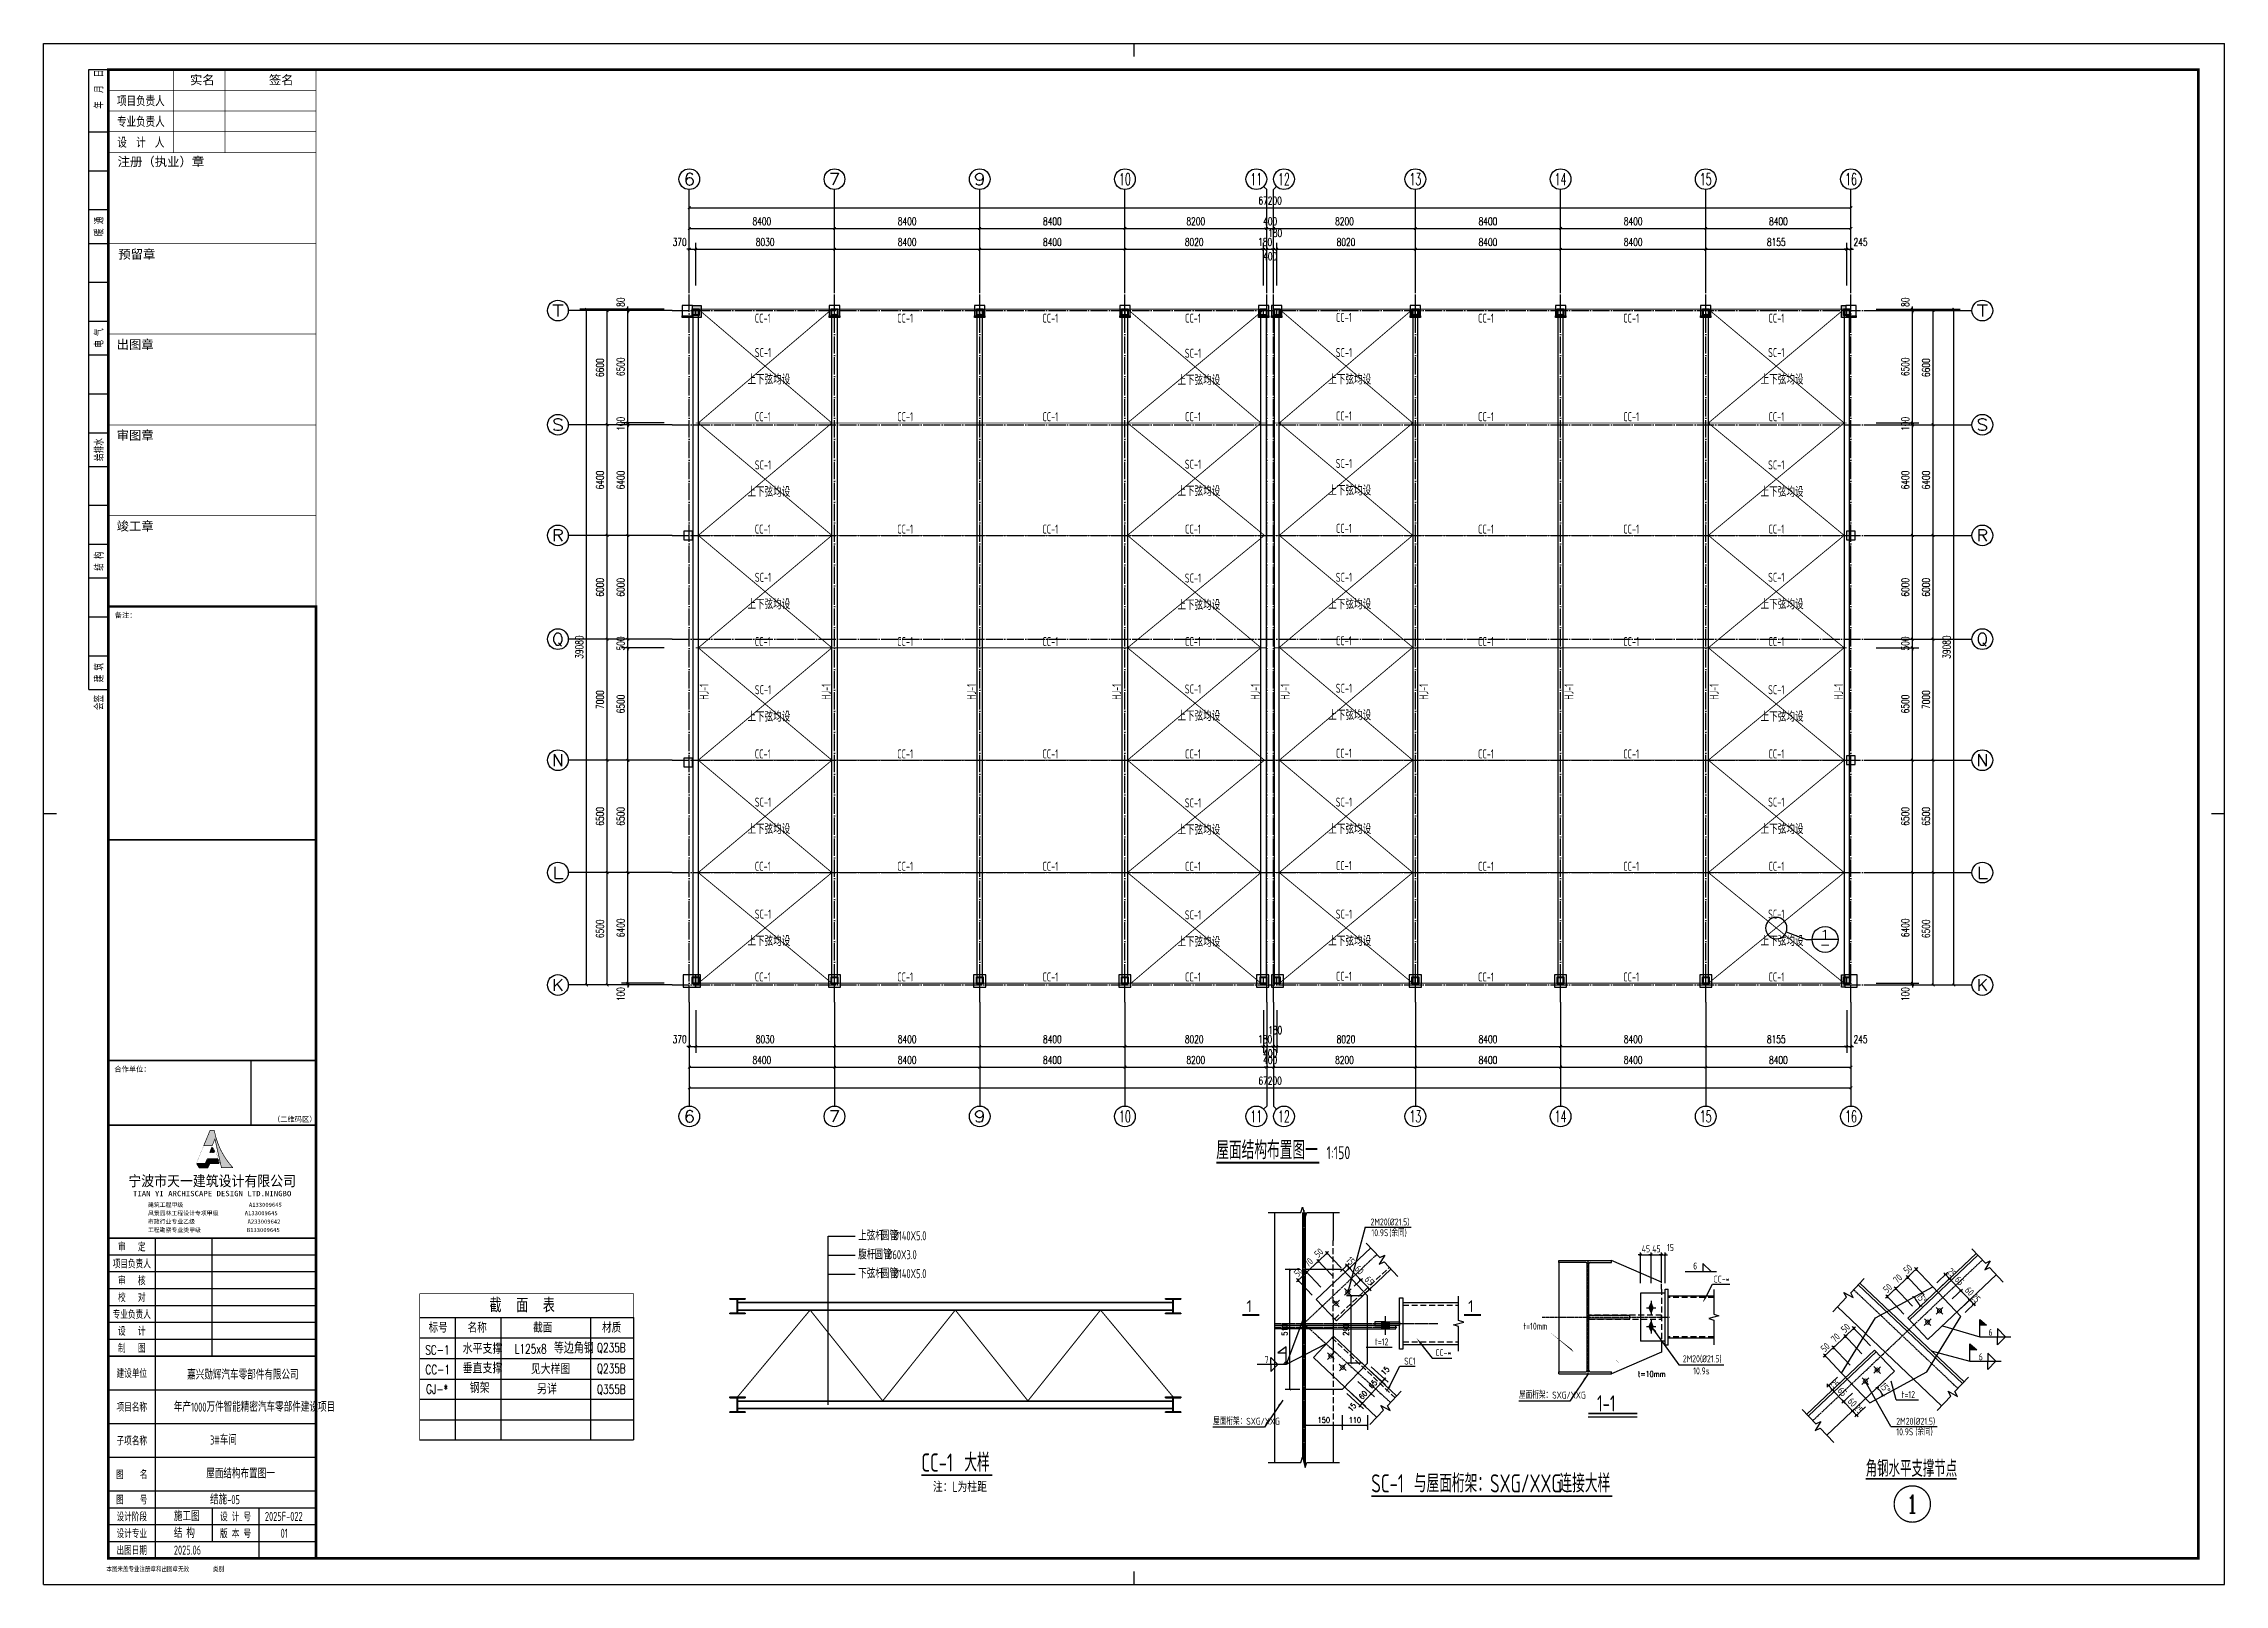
# Model space of a CAD drawing. Extents: x 712773 to 1022356, y -298958 to 209542.
# Drawn here: x 712773 to 838923, y -146858 to -57758 of the extents above; entities that cross this region are included whole.
import ezdxf
from ezdxf.enums import TextEntityAlignment as Align

# ---------------------------------------------------------------- set-up
doc = ezdxf.new("R2010")
doc.units = 0
doc.header["$LTSCALE"] = 500
doc.header["$MEASUREMENT"] = 0
for name, pattern in [('CENTER', [1.05, 0.6, -0.15, 0.15, -0.15]), ('DASH', [0.35, 0.25, -0.1]), ('DOTE', [2.42, 2, -0.2, 0.02, -0.2]), ('HIDDEN', [0.375, 0.25, -0.125])]:
    doc.linetypes.add(name, pattern=pattern)
doc.layers.get('0').update_dxf_attribs({"linetype": 'CONTINUOUS'})
doc.layers.get('DEFPOINTS').update_dxf_attribs({"linetype": 'CONTINUOUS'})
doc.layers.add('0S-柱-线', color=50, linetype='CONTINUOUS', lineweight=30)
doc.layers.add('BOLT', color=7, linetype='CONTINUOUS', lineweight=5)
for name, color, linetype in [('2001', 4, 'CONTINUOUS'), ('510', 253, 'CONTINUOUS'), ('AXIS', 3, 'CONTINUOUS'), ('AXIS_TEXT', 7, 'CONTINUOUS'), ('CAMERA', 6, 'CONTINUOUS'), ('cen', 1, 'CENTER'), ('DIM', 3, 'CONTINUOUS'), ('DIM_IDEN', 6, 'CONTINUOUS'), ('DIM_SYMB', 3, 'CONTINUOUS'), ('DOTE', 1, 'DOTE'), ('hide', 30, 'DASH'), ('HIDL', 9, 'HIDDEN'), ('note', 2, 'CONTINUOUS'), ('OBJ', 7, 'CONTINUOUS'), ('objs', 7, 'CONTINUOUS'), ('PUB_DIM', 3, 'CONTINUOUS'), ('PUB_TEXT', 7, 'CONTINUOUS'), ('screw', 253, 'CONTINUOUS'), ('T-TK', 157, 'CONTINUOUS'), ('THICK', 6, 'CONTINUOUS'), ('THIN', 7, 'CONTINUOUS'), ('图层1', 165, 'CONTINUOUS'), ('实线', 7, 'CONTINUOUS'), ('梁柱', 4, 'CONTINUOUS'), ('照明平面标注层', 111, 'CONTINUOUS'), ('钢架', 7, 'CONTINUOUS'), ('钢结构平面布置图$0$THIN', 7, 'CONTINUOUS'), ('钢结构平面布置图$0$柱间支撑$0$TEXT', 7, 'CONTINUOUS'), ('钢结构平面布置图$0$柱间支撑$0$WELD', 7, 'CONTINUOUS')]:
    doc.layers.add(name, color=color, linetype=linetype)
doc.styles.add('_TCH_AXIS', font='COMPLEX', dxfattribs={"bigfont": 'GBCBIG'})
doc.styles.add('_TCH_DIM', font='SIMPLEX', dxfattribs={"bigfont": 'GBCBIG'})
doc.styles.add('_TCH_DIM_T3', font='SIMPLEX', dxfattribs={"width": 0.705882, "bigfont": 'GBCBIG'})
doc.styles.add('_TCH_LABEL', font='COMPLEX', dxfattribs={"bigfont": 'GBCBIG'})
doc.styles.add('COMPLEX', font='COMPLEX')
doc.styles.add('TK1-TY', font='simhei.ttf')
doc.styles.add('TK2-TY', font='', dxfattribs={"width": 0.8})
doc.styles.add('TSSD_Dimension', font='Tssdeng.shx', dxfattribs={"width": 0.7, "bigfont": 'hztxt.shx'})
doc.styles.add('TSSD_Label', font='Tssdeng.shx', dxfattribs={"width": 0.7, "bigfont": 'hztxt.shx'})
doc.styles.add('TSSD_NORM', font='tssdeng.shx', dxfattribs={"width": 0.7, "bigfont": 'hztxt.shx'})
doc.styles.add('TSSD_Rein', font='tssdeng.shx', dxfattribs={"width": 0.7, "bigfont": 'hztxt.shx'})
doc.styles.add('图框JND-宋体', font='')
doc.styles.add('钢结构平面布置图$0$TSSD_Dimension', font='Tssdeng.shx', dxfattribs={"width": 0.7, "bigfont": 'hztxt.shx'})
doc.styles.add('钢结构平面布置图$0$柱间支撑$0$TSSD_Label', font='Tssdeng.shx', dxfattribs={"width": 0.7, "bigfont": 'hztxt.shx'})
doc.styles.get('TK2-TY').set_extended_font_data('NSimSun')
doc.styles.get('图框JND-宋体').set_extended_font_data('SimSun')
doc.dimstyles.new('_TCH_ARCH&&150', dxfattribs={"dimtxt": 446.25, "dimasz": 150, "dimexe": 375, "dimexo": 450, "dimgap": 189.375, "dimtad": 1, "dimdec": 0, "dimzin": 0, "dimdsep": 46, "dimtxsty": '_TCH_DIM_T3', "dimblk": 'ARCHTICK', "dimcen": 0.09, "dimclrt": 7, "dimazin": 2, "dimtfac": 1, "dimtdec": 0, "dimtix": 1, "dimtmove": 2, "dimatfit": 3, "dimfxl": 0, "dimtolj": 1, "dimtzin": 0, "dimarcsym": 0})
doc.dimstyles.new('_TCH_ARCH&&80', dxfattribs={"dimtxt": 238, "dimasz": 80, "dimexe": 200, "dimexo": 240, "dimgap": 101, "dimtad": 1, "dimdec": 0, "dimzin": 0, "dimdsep": 46, "dimtxsty": '_TCH_DIM_T3', "dimblk": 'ARCHTICK', "dimcen": 0.09, "dimclrt": 7, "dimazin": 2, "dimtfac": 1, "dimtdec": 0, "dimtix": 1, "dimtmove": 2, "dimatfit": 3, "dimfxl": 0, "dimtolj": 1, "dimtzin": 0, "dimarcsym": 0})
doc.dimstyles.new('TSSD_10_100', dxfattribs={"dimtxt": 300, "dimasz": 100, "dimexe": 100, "dimexo": 250, "dimgap": 100, "dimtad": 1, "dimdec": 0, "dimlfac": 0.1, "dimzin": 0, "dimdsep": 46, "dimtxsty": 'TSSD_Dimension', "dimblk": 'ARCHTICK', "dimblk1": 'ARCHTICK', "dimblk2": 'ARCHTICK', "dimcen": 0, "dimdle": 100, "dimclrt": 7, "dimadec": 0, "dimazin": 0, "dimtfac": 1, "dimtdec": 0, "dimtix": 1, "dimtmove": 2, "dimatfit": 3, "dimfxl": 0, "dimtolj": 1, "dimtzin": 0, "dimarcsym": 0})
doc.dimstyles.new('钢结构平面布置图$0$TSAN_100_100', dxfattribs={"dimtxt": 450, "dimasz": 100, "dimexe": 250, "dimexo": 250, "dimgap": 100, "dimtad": 2, "dimzin": 0, "dimdsep": 46, "dimtxsty": '钢结构平面布置图$0$TSSD_Dimension', "dimblk": '钢结构平面布置图$0$_tsdba', "dimcen": 0, "dimclrt": 7, "dimadec": 0, "dimazin": 0, "dimtfac": 1, "dimtdec": 0, "dimtix": 1, "dimtmove": 2, "dimatfit": 3, "dimldrblk": '钢结构平面布置图$0$_tsdba', "dimfxl": 0, "dimtolj": 1, "dimtzin": 0, "dimarcsym": 0})
pattern_1 = [(50, (0, -89100), (358.63009, -31.37607), [37.5, -412.5]), (355, (0, -89100), (-69.37567, 376.09607), [30, -330]), (100.4514, (29.9, -89102.6), (289.25469, 344.71977), [31.8701, -350.57106]), (46.1842, (0, -89000), (533.62052, -82.7595), [56.25, -618.75]), (96.6356, (44.47, -89006.9), (467.33135, 487.05894), [47.80514, -525.8565]), (351.1842, (0, -89000), (467.33097, 487.0593), [45, -495]), (21, (50, -89025), (298.45353, -201.30945), [37.5, -412.5]), (326, (50, -89025), (121.65767, 362.57502), [30, -330]), (71.4514, (74.87, -89041.78), (420.11131, 161.26525), [31.8701, -350.57106]), (37.5, (0, -89100), (6.079928, 166.446927), [0, -326, 0, -335, 0, -331.25]), (7.5, (0, -89100), (131.53477, 197.205856), [0, -191, 0, -318.5, 0, -126.25]), (327.5, (-111.5, -89100), (266.911218, -11.277436), [0, -125, 0, -390, 0, -517.5]), (317.5, (-161.5, -89100), (291.593085, 50.05249), [0, -162.5, 0, -259, 0, -367.5])]

msp = doc.modelspace()

# ---------------------------------------------------------------- texts
at = {"style": 'TSSD_Rein', "width": 0.7}
msp.add_text('见大样图', height=600, dxfattribs=at).set_placement((740968.6, -134699.4))
at = {"layer": '510', "style": 'TSSD_Rein'}
for s, height, width, p, p2 in [('截  面  表', 820.66, 0.937519, (738562.3, -131133.7), (742348.7, -131133.7)), ('标号', 586.19, 0.989331, (735041.4, -132298.7), (736146.5, -132298.7)), ('名称', 586.19, 0.984898, (737295, -132301.1), (738408.7, -132301.1)), ('截面', 586.19, 1.001245, (741089, -132301.1), (742202.7, -132301.1)), ('材质', 586.19, 1.001245, (745072.9, -132301.1), (746186.7, -132301.1))]:
    msp.add_text(s, height=height, dxfattribs=dict(at, width=width)).set_placement(p, p2, align=Align.FIT)
at = {"layer": '510', "style": '_TCH_DIM', "width": 0.705882}
for s, height, p in [('SC-1', 534.64, (734849.7, -133568.9)), ('L125x8', 534.77, (740028.5, -133503.5)), ('CC-1', 534.64, (734859.4, -134704)), ('GJ-*', 534.64, (734896.4, -135834.2))]:
    msp.add_text(s, height=height, dxfattribs=at).set_placement(p)
at = {"layer": '510', "style": '_TCH_DIM'}
for s, height, p in [('水平支撑', 606.68, (737012.9, -133522.5)), ('等边角钢', 642.53, (742290.1, -133503.5)), ('垂直支撑', 606.68, (737012.9, -134655.2)), ('钢架', 606.68, (737424.8, -135793.1)), ('另详', 606.68, (741315.6, -135859.6))]:
    msp.add_text(s, height=height, dxfattribs=at).set_placement(p)
at = {"layer": '510', "color": 6, "style": '_TCH_DIM', "width": 0.705882}
for s, p in [('Q235B', (744778.6, -133438.8)), ('Q235B', (744778.6, -134641.8)), ('Q355B', (744778.6, -135844.8))]:
    msp.add_text(s, height=534.64, dxfattribs=at).set_placement(p)
at = {"layer": 'AXIS_TEXT', "style": 'TSSD_Dimension', "width": 0.7}
for s, p in [('3#车间', (722400.7, -138773.4)), ('屋面结构布置图一', (722180.8, -140723.4)), ('结施-05', (722400.7, -142220.2))]:
    msp.add_text(s, height=525, dxfattribs=at).set_placement(p)
at = {"layer": 'PUB_TEXT', "width": 0.7}
for s, height, style, p in [('CC-1', 525, 'TSSD_Rein', (753914.4, -73896.1)), ('CC-1', 525, 'TSSD_Rein', (762149.4, -73896.1)), ('CC-1', 525, 'TSSD_Rein', (770549.4, -73896.1)), ('CC-1', 525, 'TSSD_Rein', (778797.9, -73896.1)), ('CC-1', 525, 'TSSD_Rein', (787527.2, -73853.8)), ('CC-1', 525, 'TSSD_Rein', (795749.4, -73896.1)), ('CC-1', 525, 'TSSD_Rein', (804149.4, -73896.1)), ('CC-1', 525, 'TSSD_Rein', (812549.4, -73896.1)), ('SC-1', 525, 'TSSD_Rein', (753914.4, -75883.3)), ('SC-1', 525, 'TSSD_Rein', (778788.8, -75924.9)), ('SC-1', 525, 'TSSD_Rein', (787518.1, -75882.5)), ('SC-1', 525, 'TSSD_Rein', (812528.1, -75882.5)), ('上下弦均设', 525, 'TSSD_Rein', (753484.9, -77459.6)), ('上下弦均设', 525, 'TSSD_Rein', (778359.2, -77501.1)), ('上下弦均设', 525, 'TSSD_Rein', (787088.6, -77458.8)), ('上下弦均设', 525, 'TSSD_Rein', (812098.6, -77458.8)), ('CC-1', 525, 'TSSD_Rein', (753914.4, -79594.9)), ('CC-1', 525, 'TSSD_Rein', (762149.4, -79594.9)), ('CC-1', 525, 'TSSD_Rein', (770549.4, -79594.9)), ('CC-1', 525, 'TSSD_Rein', (778797.9, -79594.9)), ('CC-1', 525, 'TSSD_Rein', (787527.2, -79552.6)), ('CC-1', 525, 'TSSD_Rein', (795749.4, -79594.9)), ('CC-1', 525, 'TSSD_Rein', (804149.4, -79594.9)), ('CC-1', 525, 'TSSD_Rein', (812549.4, -79594.9)), ('SC-1', 525, 'TSSD_Rein', (753914.4, -82383.3)), ('SC-1', 525, 'TSSD_Rein', (778788.8, -82341.8)), ('SC-1', 525, 'TSSD_Rein', (787518.1, -82299.4)), ('SC-1', 525, 'TSSD_Rein', (812528.1, -82382.5)), ('上下弦均设', 525, 'TSSD_Rein', (753484.9, -83959.6)), ('上下弦均设', 525, 'TSSD_Rein', (778359.2, -83918)), ('上下弦均设', 525, 'TSSD_Rein', (787088.6, -83875.7)), ('上下弦均设', 525, 'TSSD_Rein', (812098.6, -83958.8)), ('CC-1', 525, 'TSSD_Rein', (753914.4, -86094.9)), ('CC-1', 525, 'TSSD_Rein', (762149.4, -86094.9)), ('CC-1', 525, 'TSSD_Rein', (770549.4, -86094.9)), ('CC-1', 525, 'TSSD_Rein', (778797.9, -86094.9)), ('CC-1', 525, 'TSSD_Rein', (787527.2, -86052.6)), ('CC-1', 525, 'TSSD_Rein', (795749.4, -86094.9)), ('CC-1', 525, 'TSSD_Rein', (804149.4, -86094.9)), ('CC-1', 525, 'TSSD_Rein', (812549.4, -86094.9)), ('SC-1', 525, 'TSSD_Rein', (753914.4, -88883.3)), ('SC-1', 525, 'TSSD_Rein', (778788.8, -88924.9)), ('SC-1', 525, 'TSSD_Rein', (787518.1, -88882.5)), ('SC-1', 525, 'TSSD_Rein', (812528.1, -88882.5)), ('上下弦均设', 525, 'TSSD_Rein', (753484.9, -90459.6)), ('上下弦均设', 525, 'TSSD_Rein', (778359.2, -90501.1)), ('上下弦均设', 525, 'TSSD_Rein', (787088.6, -90458.8)), ('上下弦均设', 525, 'TSSD_Rein', (812098.6, -90458.8)), ('CC-1', 525, 'TSSD_Rein', (753914.4, -92594.9)), ('CC-1', 525, 'TSSD_Rein', (762149.4, -92594.9)), ('CC-1', 525, 'TSSD_Rein', (770549.4, -92594.9)), ('CC-1', 525, 'TSSD_Rein', (778797.9, -92594.9)), ('CC-1', 525, 'TSSD_Rein', (787527.2, -92552.6)), ('CC-1', 525, 'TSSD_Rein', (795749.4, -92594.9)), ('CC-1', 525, 'TSSD_Rein', (804149.4, -92594.9)), ('CC-1', 525, 'TSSD_Rein', (812549.4, -92594.9)), ('SC-1', 525, 'TSSD_Rein', (753914.4, -95383.3)), ('SC-1', 525, 'TSSD_Rein', (778788.8, -95341.8)), ('SC-1', 525, 'TSSD_Rein', (787518.1, -95299.4)), ('SC-1', 525, 'TSSD_Rein', (812528.1, -95382.5)), ('上下弦均设', 525, 'TSSD_Rein', (753484.9, -96959.6)), ('上下弦均设', 525, 'TSSD_Rein', (778359.2, -96918)), ('上下弦均设', 525, 'TSSD_Rein', (787088.6, -96875.7)), ('上下弦均设', 525, 'TSSD_Rein', (812098.6, -96958.8)), ('CC-1', 525, 'TSSD_Rein', (753914.4, -99094.9)), ('CC-1', 525, 'TSSD_Rein', (762149.4, -99094.9)), ('CC-1', 525, 'TSSD_Rein', (770549.4, -99094.9)), ('CC-1', 525, 'TSSD_Rein', (778797.9, -99094.9)), ('CC-1', 525, 'TSSD_Rein', (787527.2, -99052.6)), ('CC-1', 525, 'TSSD_Rein', (795749.4, -99094.9)), ('CC-1', 525, 'TSSD_Rein', (804149.4, -99094.9)), ('CC-1', 525, 'TSSD_Rein', (812549.4, -99094.9)), ('SC-1', 525, 'TSSD_Rein', (753914.4, -101883.3)), ('SC-1', 525, 'TSSD_Rein', (778788.8, -101924.9)), ('SC-1', 525, 'TSSD_Rein', (787518.1, -101882.5)), ('SC-1', 525, 'TSSD_Rein', (812528.1, -101882.5)), ('上下弦均设', 525, 'TSSD_Rein', (753484.9, -103459.6)), ('上下弦均设', 525, 'TSSD_Rein', (778359.2, -103501.1)), ('上下弦均设', 525, 'TSSD_Rein', (787088.6, -103458.8)), ('上下弦均设', 525, 'TSSD_Rein', (812098.6, -103458.8)), ('CC-1', 525, 'TSSD_Rein', (753914.4, -105594.9)), ('CC-1', 525, 'TSSD_Rein', (762149.4, -105594.9)), ('CC-1', 525, 'TSSD_Rein', (770549.4, -105594.9)), ('CC-1', 525, 'TSSD_Rein', (778797.9, -105594.9)), ('CC-1', 525, 'TSSD_Rein', (787527.2, -105552.6)), ('CC-1', 525, 'TSSD_Rein', (795749.4, -105594.9)), ('CC-1', 525, 'TSSD_Rein', (804149.4, -105594.9)), ('CC-1', 525, 'TSSD_Rein', (812549.4, -105594.9)), ('SC-1', 525, 'TSSD_Rein', (753914.4, -108358.3)), ('SC-1', 525, 'TSSD_Rein', (778790.1, -108400.6)), ('SC-1', 525, 'TSSD_Rein', (787519.4, -108358.3)), ('SC-1', 525, 'TSSD_Rein', (812528.1, -108357.5)), ('上下弦均设', 525, 'TSSD_Rein', (753484.9, -109934.6)), ('上下弦均设', 525, 'TSSD_Rein', (778360.5, -109976.9)), ('上下弦均设', 525, 'TSSD_Rein', (787089.9, -109934.6)), ('上下弦均设', 525, 'TSSD_Rein', (812098.6, -109933.8)), ('CC-1', 525, 'TSSD_Rein', (753914.4, -111994.9)), ('CC-1', 525, 'TSSD_Rein', (762149.4, -111994.9)), ('CC-1', 525, 'TSSD_Rein', (770549.4, -111994.9)), ('CC-1', 525, 'TSSD_Rein', (778797.9, -111994.9)), ('CC-1', 525, 'TSSD_Rein', (787527.2, -111952.6)), ('CC-1', 525, 'TSSD_Rein', (795749.4, -111994.9)), ('CC-1', 525, 'TSSD_Rein', (804149.4, -111994.9)), ('CC-1', 525, 'TSSD_Rein', (812549.4, -111994.9)), ('屋面结构布置图一', 1050, 'TSSD_Rein', (780604.4, -122270.7)), ('1:150', 750, 'TSSD_Rein', (786987.1, -122270.7)), ('注：L为柱距', 599.94, 'TSSD_Dimension', (764216.6, -141517.2)), ('SC-1', 1050, 'TSSD_Rein', (789573.7, -141541.5)), ('与屋面桁架：', 1050, 'TSSD_Rein', (792033.1, -141541.5)), ('SXG/XXG', 1050, 'TSSD_Rein', (796443.1, -141541.5)), ('连接大样', 1050, 'TSSD_Rein', (800457.3, -141541.5))]:
    msp.add_text(s, height=height, dxfattribs=dict(at, style=style)).set_placement(p)
at = {"layer": 'PUB_TEXT', "color": 6, "style": 'TSSD_Rein', "width": 0.7}
for p in [(751236.9, -95704.2), (758304.1, -95704.2), (766704.1, -95704.2), (775104.1, -95704.2), (783124.1, -95704.2), (784846.9, -95704.2), (792866.9, -95704.2), (801266.9, -95704.2), (809666.9, -95704.2), (816859.1, -95704.2)]:
    msp.add_text('HJ-1', height=525, rotation=90, dxfattribs=at).set_placement(p)
at = {"layer": 'PUB_TEXT', "style": '_TCH_LABEL'}
for s, height, width, p, p2 in [('1', 483, 3.645833, (815521.9, -109501.6), (816125.7, -109501.6)), ('-', 483, 1.822917, (815521.9, -110105.3), (816125.7, -110105.3)), ('1', 1048.4, 1.555556, (820521.2, -142734.5), (821220.1, -142734.5))]:
    msp.add_text(s, height=height, dxfattribs=dict(at, width=width)).set_placement(p, p2, align=Align.FIT)

# ---------------------------------------------------------------- blocks, each defined once
blk = doc.blocks.new('A1E图框')
at = {"layer": 'T-TK'}
blk.add_hatch(color=252, dxfattribs=at).paths.add_polyline_path([(41408, -66893), (41666, -68022), (42072, -68022, -0.138403), (41372, -66604), (41226, -66604), (40992, -67175), (41295, -67175)])
h = blk.add_hatch(color=252, dxfattribs=at)
h.paths.add_polyline_path([(41131, -67728), (41118, -67705), (41048, -67881), (41061, -67904)])
h.paths.add_polyline_path([(41155, -67770), (41142, -67747), (41072, -67923), (41085, -67946)])
h.paths.add_polyline_path([(41099, -67970), (41112, -67992), (41182, -67817), (41169, -67794)])
h.paths.add_polyline_path([(41206, -67858), (41193, -67836), (41123, -68011), (41136, -68034)])
h.paths.add_polyline_path([(41391, -67397), (41377, -67374), (41345, -67455), (41367, -67455)])
h.paths.add_polyline_path([(41366, -67355), (41353, -67332), (41304, -67455), (41326, -67455)])
h.paths.add_polyline_path([(41339, -67308), (41326, -67285), (41258, -67455), (41281, -67455)])
h.paths.add_polyline_path([(41217, -67455), (41240, -67455), (41315, -67267), (41302, -67244)])
blk.add_lwpolyline([(37300, -70757), (45300, -70757), (45300, -75307), (37300, -75307)], close=True)
for p, q in [((34800, -84100), (34800, -24700)), ((34800, -24700), (118900, -24700)), ((76850, -24700), (76850, -25200)), ((118900, -84100), (118900, -24700)), ((36550, -49600), (36550, -25700)), ((36550, -25700), (37300, -25700)), ((36550, -28100), (37300, -28100)), ((36550, -29600), (37300, -29600)), ((36550, -31100), (37300, -31100)), ((36550, -32400), (37300, -32400)), ((36550, -33900), (37300, -33900)), ((36550, -35400), (37300, -35400)), ((36550, -36700), (37300, -36700)), ((36550, -36700), (37300, -36700)), ((36550, -38200), (37300, -38200)), ((36550, -39700), (37300, -39700)), ((36550, -41000), (37300, -41000)), ((36550, -41000), (37300, -41000)), ((36550, -42500), (37300, -42500)), ((36550, -44000), (37300, -44000)), ((36550, -45300), (37300, -45300)), ((36550, -46800), (37300, -46800)), ((36550, -48300), (37300, -48300)), ((36550, -49600), (37300, -49600)), ((35300, -54400), (34800, -54400)), ((118900, -54400), (118400, -54400)), ((40710, -67881), (40723, -67904)), ((40710, -67881), (41048, -67881)), ((40723, -67904), (41061, -67904)), ((40734, -67923), (40748, -67946)), ((40734, -67923), (41072, -67923)), ((40748, -67946), (41085, -67946)), ((40761, -67970), (40775, -67992)), ((40761, -67970), (41099, -67970)), ((40775, -67992), (41112, -67992)), ((40786, -68011), (40799, -68034)), ((40786, -68011), (41123, -68011)), ((40799, -68034), (41136, -68034)), ((41118, -67705), (41525, -67705)), ((41131, -67728), (41531, -67728)), ((41142, -67747), (41535, -67747)), ((41155, -67770), (41541, -67770)), ((41169, -67794), (41547, -67794)), ((41182, -67817), (41552, -67817)), ((41193, -67836), (41557, -67836)), ((41206, -67858), (41562, -67858)), ((41525, -67705), (41531, -67728)), ((41535, -67747), (41541, -67770)), ((41547, -67794), (41552, -67817)), ((41557, -67836), (41562, -67858)), ((45300, -71407), (37300, -71407)), ((39100, -70757), (39100, -75307)), ((41300, -75307), (41300, -70757)), ((45300, -72057), (37300, -72057)), ((45300, -72707), (37300, -72707)), ((45300, -73357), (37300, -73357)), ((45300, -74007), (37300, -74007)), ((45300, -74657), (37300, -74657)), ((39100, -75307), (39100, -83107)), ((45300, -76607), (37300, -76607)), ((45300, -77907), (37300, -77907)), ((45300, -79207), (37300, -79207)), ((45300, -80507), (37300, -80507)), ((45300, -81157), (37300, -81157)), ((41300, -81157), (41300, -82457)), ((43100, -81157), (43100, -83107)), ((45300, -81807), (37300, -81807)), ((45300, -82457), (37300, -82457)), ((34800, -84100), (118900, -84100)), ((76850, -83600), (76850, -84100))]:
    blk.add_line(p, q, dxfattribs=at)
at = {"layer": 'T-TK', "color": 3}
for p, q in [((41217, -67455), (41302, -67244)), ((41240, -67455), (41315, -67267)), ((41302, -67244), (41315, -67267)), ((41048, -67881), (41118, -67705)), ((41048, -67881), (41061, -67904)), ((41061, -67904), (41131, -67728)), ((41072, -67923), (41142, -67747)), ((41072, -67923), (41085, -67946)), ((41085, -67946), (41155, -67770)), ((41099, -67970), (41169, -67794)), ((41099, -67970), (41112, -67992)), ((41112, -67992), (41182, -67817)), ((41118, -67705), (41131, -67728)), ((41123, -68011), (41193, -67836)), ((41123, -68011), (41136, -68034)), ((41136, -68034), (41206, -67858)), ((41142, -67747), (41155, -67770)), ((41169, -67794), (41182, -67817)), ((41193, -67836), (41206, -67858)), ((41258, -67455), (41326, -67285)), ((41281, -67455), (41339, -67308)), ((41304, -67455), (41353, -67332)), ((41326, -67285), (41339, -67308)), ((41326, -67455), (41366, -67355)), ((41345, -67455), (41377, -67374)), ((41353, -67332), (41366, -67355)), ((41367, -67455), (41391, -67397)), ((41377, -67374), (41391, -67397))]:
    blk.add_line(p, q, dxfattribs=at)
at = {"layer": 'T-TK'}
for points, const_width in [([(37300, -83100), (117900, -83100), (117900, -25700), (37300, -25700)], 100), ([(45300, -83100), (37300, -83100), (37300, -46400), (45300, -46400)], 100), ([(37300, -83100), (45300, -83100), (45300, -55400), (37300, -55400)], 60), ([(45300, -66400), (37300, -66400), (37300, -63900), (45300, -63900)], 60), ([(40697, -67859), (40960, -67222), (41289, -67222), (41196, -67455), (41465, -67455), (41520, -67683), (41105, -67683), (41035, -67859)], 5.66)]:
    blk.add_lwpolyline(points, close=True, dxfattribs=dict(at, const_width=const_width))
blk.add_lwpolyline([(42800, -63900), (45300, -63900), (45300, -66400), (42800, -66400)], close=True, dxfattribs=at)
at = {"layer": 'T-TK', "const_width": 22.5}
blk.add_lwpolyline([(41219, -66592), (41381, -66592, 0.141579), (42098, -68034), (41656, -68034), (41404, -66932), (41303, -67186), (40974, -67186), (41219, -66592)], format="xyb", dxfattribs=at)
at = {"layer": 'T-TK', "const_width": 5.66}
for points in [[(41381, -66592, 0.141579), (42098, -68034), (41656, -68034), (41404, -66932), (41303, -67186), (40974, -67186), (41219, -66592)], [(41372, -66604, 0.138403), (42072, -68022), (41666, -68022), (41408, -66893), (41295, -67175), (40992, -67175), (41226, -66604)]]:
    blk.add_lwpolyline(points, format="xyb", close=True, dxfattribs=at)
at = {"layer": 'T-TK', "const_width": 60}
for points in [[(45300, -70757), (37300, -70757)], [(45300, -75307), (37300, -75307)], [(45300, -75307), (37300, -75307)]]:
    blk.add_lwpolyline(points, dxfattribs=at)
at = {"layer": '图层1', "linetype": 'Continuous'}
for p in [(43800, -25700), (37300, -46400)]:
    blk.add_line(p, (37300, -25700), dxfattribs=at)
at = {"layer": '图层1', "linetype": 'Continuous', "const_width": 25}
for points in [[(39800, -25700), (39800, -28900)], [(41800, -25700), (41800, -28900)], [(45300, -25700), (45300, -46400)], [(45300, -26500), (37300, -26500)], [(45300, -27300), (37300, -27300)], [(45300, -28100), (37300, -28100)], [(45300, -28900), (37300, -28900)], [(45300, -32400), (37300, -32400)], [(45300, -35900), (37300, -35900)], [(45300, -39400), (37300, -39400)], [(45300, -42900), (37300, -42900)], [(43800, -46400), (37300, -46400)]]:
    blk.add_lwpolyline(points, dxfattribs=at)
at = {"layer": 'AXIS_TEXT', "style": 'TSSD_Dimension', "width": 0.7}
for s, p in [('嘉兴勋辉汽车零部件有限公司 ', (40335, -76200)), ('年产1000万件智能精密汽车零部件建设项目', (39823, -77442)), ('施工图', (39823, -81654)), ('2025F-022', (43334, -81654)), ('结 构 ', (39823, -82304)), ('01', (43938, -82304)), ('2025.06', (39823, -82954))]:
    blk.add_text(s, height=350, dxfattribs=at).set_placement(p)
at = {"layer": 'T-TK', "style": 'TK2-TY', "width": 0.7}
blk.add_text('年  月  日', height=300, rotation=90, dxfattribs=at).set_placement((37073, -27212))
for s, p in [('暖 通', (36926, -31750)), ('电 气', (36927, -36050)), ('给排水', (36929, -40350)), ('结 构', (36929, -44650)), ('建 筑', (36928, -48950)), ('会签', (36925, -50102))]:
    blk.add_text(s, height=300, rotation=90, dxfattribs=at).set_placement(p, align=Align.MIDDLE_CENTER)
at = {"layer": 'T-TK', "style": 'TK1-TY'}
for s, height, p in [('备注：', 200, (37544, -46836)), ('合作单位：', 200, (37528, -64336)), ('合作单位：', 200, (37528, -64336)), ('（二维码区）', 200, (43644, -66267)), ('建筑工程甲级                    A133009645', 162, (38823, -69546)), ('风景园林工程设计专项甲级        A133009645', 162, (38823, -69870)), ('市政行业专业乙级                A233009642', 162, (38823, -70194)), ('工程勘察专业类甲级              B133009645', 162, (38823, -70518))]:
    blk.add_text(s, height=height, dxfattribs=at).set_placement(p)
at = {"layer": 'T-TK'}
for s, height, style, width, p in [('宁波市天一建筑设计有限公司', 405, 'TK1-TY', 0.9, (41300, -68547)), ('TIAN YI ARCHISCAPE DESIGN LTD.NINGBO', 207.8, 'TK1-TY', 1.2, (41300, -69033)), ('审   定', 300, 'TK2-TY', 0.7, (38200, -71082)), ('项目负责人', 300, 'TK2-TY', 0.7, (38200, -71732)), ('审   核', 300, 'TK2-TY', 0.7, (38200, -72382)), ('校   对', 300, 'TK2-TY', 0.7, (38200, -73032)), ('专业负责人', 300, 'TK2-TY', 0.7, (38200, -73682)), ('制   图', 300, 'TK2-TY', 0.7, (38200, -74982)), ('设   计', 300, 'TK2-TY', 0.7, (38200, -74332)), ('建设单位', 300, 'TK2-TY', 0.7, (38200, -75957)), ('项目名称', 300, 'TK2-TY', 0.7, (38200, -77257)), ('子项名称', 300, 'TK2-TY', 0.7, (38200, -78557)), ('图    名', 300, 'TK2-TY', 0.7, (38200, -79857)), ('图    号', 300, 'TK2-TY', 0.7, (38200, -80832)), ('设计阶段', 300, 'TK2-TY', 0.7, (38200, -81482)), ('设 计 号', 300, 'TK2-TY', 0.7, (42200, -81483)), ('设计专业', 300, 'TK2-TY', 0.7, (38200, -82132)), ('版 本 号', 300, 'TK2-TY', 0.7, (42200, -82134)), ('出图日期', 300, 'TK2-TY', 0.7, (38200, -82782))]:
    blk.add_text(s, height=height, dxfattribs=dict(at, style=style, width=width)).set_placement(p, align=Align.MIDDLE_CENTER)
at = {"layer": 'T-TK', "style": 'TK2-TY', "width": 0.8}
for s, height, p in [('本图未盖专业注册章和出图章无效', 189.87, (37220, -83601)), ('类别', 189.9, (41332, -83601))]:
    blk.add_text(s, height=height, dxfattribs=at).set_placement(p)
at = {"layer": '图层1', "style": '图框JND-宋体'}
for s, p in [('实名', (40921, -26100)), ('签名', (43965, -26100))]:
    blk.add_text(s, height=350, dxfattribs=at).set_placement(p, align=Align.MIDDLE_CENTER)
at = {"layer": '图层1', "style": '图框JND-宋体', "width": 0.75}
for s, p in [('项目负责人', (38550, -26900)), ('专业负责人', (38550, -27700)), ('设  计  人', (38550, -28500))]:
    blk.add_text(s, height=350, dxfattribs=at).set_placement(p, align=Align.MIDDLE_CENTER)
at = {"layer": '图层1', "style": '图框JND-宋体'}
for s, p in [('注册（执业）章', (37653, -29074)), ('预留章', (37679, -32643)), ('出图章', (37614, -36124)), ('审图章', (37614, -39624)), ('竣工章', (37614, -43124))]:
    blk.add_text(s, height=350, dxfattribs=at).set_placement(p, align=Align.TOP_LEFT)
blk = doc.blocks.new('esrtggheghghsgehrbe')
h = blk.add_hatch()
h.set_pattern_fill('混凝土', color=256, scale=50)
h.set_pattern_definition(pattern_1)
h.paths.add_polyline_path([(750473, -112316), (750773, -112316), (750773, -111616), (750473, -111616)])
h.paths.add_polyline_path([(816973, -112316), (816773, -112316), (816773, -111616), (816973, -111616)])
for points in [[(750803, -72896), (750803, -73596), (750303, -73596), (749703, -73596), (749703, -73496), (750303, -73496), (750303, -72896)], [(750298, -73091), (750688, -73091), (750688, -73481), (750298, -73481)], [(758328, -73091), (758718, -73091), (758718, -73481), (758328, -73481)], [(766728, -73091), (767118, -73091), (767118, -73481), (766728, -73481)], [(775128, -73091), (775518, -73091), (775518, -73481), (775128, -73481)], [(783148, -73091), (783538, -73091), (783538, -73481), (783148, -73481)], [(783908, -73091), (784298, -73091), (784298, -73481), (783908, -73481)], [(791928, -73091), (792318, -73091), (792318, -73481), (791928, -73481)], [(800328, -73091), (800718, -73091), (800718, -73481), (800328, -73481)], [(808728, -73091), (809118, -73091), (809118, -73481), (808728, -73481)], [(817023, -72896), (817023, -73496), (817623, -73496), (817623, -73596), (816773, -73596), (816773, -72896)], [(816883, -73091), (817273, -73091), (817273, -73481), (816883, -73481)], [(758223, -73596), (758223, -73496), (758823, -73496), (758823, -73596)], [(766623, -73596), (766623, -73496), (767223, -73496), (767223, -73596)], [(775023, -73596), (775023, -73496), (775623, -73496), (775623, -73596)], [(783043, -73596), (783043, -73496), (783643, -73496), (783643, -73596)], [(783803, -73596), (783803, -73496), (784403, -73496), (784403, -73596)], [(791823, -73596), (791823, -73496), (792423, -73496), (792423, -73596)], [(800223, -73596), (800223, -73496), (800823, -73496), (800823, -73596)], [(808623, -73596), (808623, -73496), (809223, -73496), (809223, -73596)], [(750298, -111731), (750688, -111731), (750688, -112121), (750298, -112121)], [(750473, -112316), (750773, -112316), (750773, -111616), (750473, -111616)], [(758328, -111731), (758718, -111731), (758718, -112121), (758328, -112121)], [(766728, -111731), (767118, -111731), (767118, -112121), (766728, -112121)], [(775128, -111731), (775518, -111731), (775518, -112121), (775128, -112121)], [(783148, -111731), (783538, -111731), (783538, -112121), (783148, -112121)], [(783908, -111731), (784298, -111731), (784298, -112121), (783908, -112121)], [(791928, -111731), (792318, -111731), (792318, -112121), (791928, -112121)], [(800328, -111731), (800718, -111731), (800718, -112121), (800328, -112121)], [(808728, -111731), (809118, -111731), (809118, -112121), (808728, -112121)], [(816973, -112316), (816773, -112316), (816773, -111616), (816973, -111616)], [(816883, -111731), (817273, -111731), (817273, -112121), (816883, -112121)]]:
    blk.add_lwpolyline(points, close=True)
at = {"layer": '梁柱'}
for p, q in [((750368, -73116), (750618, -73116)), ((750368, -73130), (750368, -73116)), ((750368, -73130), (750618, -73130)), ((750489, -73442), (750489, -73130)), ((750498, -73442), (750498, -73130)), ((750618, -73116), (750618, -73130)), ((758398, -73116), (758648, -73116)), ((758398, -73130), (758398, -73116)), ((758398, -73130), (758648, -73130)), ((758519, -73442), (758519, -73130)), ((758528, -73442), (758528, -73130)), ((758648, -73116), (758648, -73130)), ((766798, -73116), (767048, -73116)), ((766798, -73130), (766798, -73116)), ((766798, -73130), (767048, -73130)), ((766919, -73442), (766919, -73130)), ((766928, -73442), (766928, -73130)), ((767048, -73116), (767048, -73130)), ((775198, -73116), (775448, -73116)), ((775198, -73130), (775198, -73116)), ((775198, -73130), (775448, -73130)), ((775319, -73442), (775319, -73130)), ((775328, -73442), (775328, -73130)), ((775448, -73116), (775448, -73130)), ((783218, -73116), (783468, -73116)), ((783218, -73130), (783218, -73116)), ((783218, -73130), (783468, -73130)), ((783339, -73442), (783339, -73130)), ((783348, -73442), (783348, -73130)), ((783468, -73116), (783468, -73130)), ((783978, -73116), (784228, -73116)), ((783978, -73130), (783978, -73116)), ((783978, -73130), (784228, -73130)), ((784099, -73442), (784099, -73130)), ((784108, -73442), (784108, -73130)), ((784228, -73116), (784228, -73130)), ((791998, -73116), (792248, -73116)), ((791998, -73130), (791998, -73116)), ((791998, -73130), (792248, -73130)), ((792119, -73442), (792119, -73130)), ((792128, -73442), (792128, -73130)), ((792248, -73116), (792248, -73130)), ((800398, -73116), (800648, -73116)), ((800398, -73130), (800398, -73116)), ((800398, -73130), (800648, -73130)), ((800519, -73442), (800519, -73130)), ((800528, -73442), (800528, -73130)), ((800648, -73116), (800648, -73130)), ((808798, -73116), (809048, -73116)), ((808798, -73130), (808798, -73116)), ((808798, -73130), (809048, -73130)), ((808919, -73442), (808919, -73130)), ((808928, -73442), (808928, -73130)), ((809048, -73116), (809048, -73130)), ((816953, -73116), (817203, -73116)), ((816953, -73130), (816953, -73116)), ((816953, -73130), (817203, -73130)), ((817074, -73442), (817074, -73130)), ((817083, -73442), (817083, -73130)), ((817203, -73116), (817203, -73130)), ((750618, -73442), (750368, -73442)), ((750368, -73456), (750368, -73442)), ((750618, -73456), (750368, -73456)), ((750618, -73442), (750618, -73456)), ((758648, -73442), (758398, -73442)), ((758398, -73456), (758398, -73442)), ((758648, -73456), (758398, -73456)), ((758648, -73442), (758648, -73456)), ((767048, -73442), (766798, -73442)), ((766798, -73456), (766798, -73442)), ((767048, -73456), (766798, -73456)), ((767048, -73442), (767048, -73456)), ((775448, -73442), (775198, -73442)), ((775198, -73456), (775198, -73442)), ((775448, -73456), (775198, -73456)), ((775448, -73442), (775448, -73456)), ((783468, -73442), (783218, -73442)), ((783218, -73456), (783218, -73442)), ((783468, -73456), (783218, -73456)), ((783468, -73442), (783468, -73456)), ((784228, -73442), (783978, -73442)), ((783978, -73456), (783978, -73442)), ((784228, -73456), (783978, -73456)), ((784228, -73442), (784228, -73456)), ((792248, -73442), (791998, -73442)), ((791998, -73456), (791998, -73442)), ((792248, -73456), (791998, -73456)), ((792248, -73442), (792248, -73456)), ((800648, -73442), (800398, -73442)), ((800398, -73456), (800398, -73442)), ((800648, -73456), (800398, -73456)), ((800648, -73442), (800648, -73456)), ((809048, -73442), (808798, -73442)), ((808798, -73456), (808798, -73442)), ((809048, -73456), (808798, -73456)), ((809048, -73442), (809048, -73456)), ((817203, -73442), (816953, -73442)), ((816953, -73456), (816953, -73442)), ((817203, -73456), (816953, -73456)), ((817203, -73442), (817203, -73456)), ((750368, -111756), (750618, -111756)), ((750368, -111770), (750368, -111756)), ((750368, -111770), (750618, -111770)), ((750618, -112082), (750368, -112082)), ((750368, -112096), (750368, -112082)), ((750618, -112096), (750368, -112096)), ((750489, -112082), (750489, -111770)), ((750498, -112082), (750498, -111770)), ((750618, -111756), (750618, -111770)), ((750618, -112082), (750618, -112096)), ((758398, -111756), (758648, -111756)), ((758398, -111770), (758398, -111756)), ((758398, -111770), (758648, -111770)), ((758648, -112082), (758398, -112082)), ((758398, -112096), (758398, -112082)), ((758648, -112096), (758398, -112096)), ((758519, -112082), (758519, -111770)), ((758528, -112082), (758528, -111770)), ((758648, -111756), (758648, -111770)), ((758648, -112082), (758648, -112096)), ((766798, -111756), (767048, -111756)), ((766798, -111770), (766798, -111756)), ((766798, -111770), (767048, -111770)), ((767048, -112082), (766798, -112082)), ((766798, -112096), (766798, -112082)), ((767048, -112096), (766798, -112096)), ((766919, -112082), (766919, -111770)), ((766928, -112082), (766928, -111770)), ((767048, -111756), (767048, -111770)), ((767048, -112082), (767048, -112096)), ((775198, -111756), (775448, -111756)), ((775198, -111770), (775198, -111756)), ((775198, -111770), (775448, -111770)), ((775448, -112082), (775198, -112082)), ((775198, -112096), (775198, -112082)), ((775448, -112096), (775198, -112096)), ((775319, -112082), (775319, -111770)), ((775328, -112082), (775328, -111770)), ((775448, -111756), (775448, -111770)), ((775448, -112082), (775448, -112096)), ((783218, -111756), (783468, -111756)), ((783218, -111770), (783218, -111756)), ((783218, -111770), (783468, -111770)), ((783468, -112082), (783218, -112082)), ((783218, -112096), (783218, -112082)), ((783468, -112096), (783218, -112096)), ((783339, -112082), (783339, -111770)), ((783348, -112082), (783348, -111770)), ((783468, -111756), (783468, -111770)), ((783468, -112082), (783468, -112096)), ((783978, -111756), (784228, -111756)), ((783978, -111770), (783978, -111756)), ((783978, -111770), (784228, -111770)), ((784228, -112082), (783978, -112082)), ((783978, -112096), (783978, -112082)), ((784228, -112096), (783978, -112096)), ((784099, -112082), (784099, -111770)), ((784108, -112082), (784108, -111770)), ((784228, -111756), (784228, -111770)), ((784228, -112082), (784228, -112096)), ((791998, -111756), (792248, -111756)), ((791998, -111770), (791998, -111756)), ((791998, -111770), (792248, -111770)), ((792248, -112082), (791998, -112082)), ((791998, -112096), (791998, -112082)), ((792248, -112096), (791998, -112096)), ((792119, -112082), (792119, -111770)), ((792128, -112082), (792128, -111770)), ((792248, -111756), (792248, -111770)), ((792248, -112082), (792248, -112096)), ((800398, -111756), (800648, -111756)), ((800398, -111770), (800398, -111756)), ((800398, -111770), (800648, -111770)), ((800648, -112082), (800398, -112082)), ((800398, -112096), (800398, -112082)), ((800648, -112096), (800398, -112096)), ((800519, -112082), (800519, -111770)), ((800528, -112082), (800528, -111770)), ((800648, -111756), (800648, -111770)), ((800648, -112082), (800648, -112096)), ((808798, -111756), (809048, -111756)), ((808798, -111770), (808798, -111756)), ((808798, -111770), (809048, -111770)), ((809048, -112082), (808798, -112082)), ((808798, -112096), (808798, -112082)), ((809048, -112096), (808798, -112096)), ((808919, -112082), (808919, -111770)), ((808928, -112082), (808928, -111770)), ((809048, -111756), (809048, -111770)), ((809048, -112082), (809048, -112096)), ((816953, -111756), (817203, -111756)), ((816953, -111770), (816953, -111756)), ((816953, -111770), (817203, -111770)), ((817203, -112082), (816953, -112082)), ((816953, -112096), (816953, -112082)), ((817203, -112096), (816953, -112096)), ((817074, -112082), (817074, -111770)), ((817083, -112082), (817083, -111770)), ((817203, -111756), (817203, -111770)), ((817203, -112082), (817203, -112096))]:
    blk.add_line(p, q, dxfattribs=at)
blk = doc.blocks.new('sb')
at = {"layer": 'BOLT'}
for p, q in [((0, -45), (0, 45)), ((-45, 0), (45, 0))]:
    blk.add_line(p, q, dxfattribs=at)
blk.add_circle((0, 0), 20, dxfattribs=at)
blk = doc.blocks.new('_ArchTick')
at = {"color": 0, "linetype": 'ByBlock', "const_width": 0.4}
blk.add_lwpolyline([(-0.5, -0.5), (0.5, 0.5)], dxfattribs=at)
blk = doc.blocks.new('*D22')
at = {"layer": 'DEFPOINTS', "color": 0, "transparency": 16777216}
for p in [(-773, 6373), (473, 5785), (110, 5441)]:
    blk.add_point(p, dxfattribs=at)
at = {"layer": 'PUB_DIM', "color": 0, "lineweight": -2, "transparency": 16777216}
for p, q in [((-337, 6786), (-845, 6304)), ((301, 5966), (-479, 6790)), ((-62, 5623), (-842, 6446))]:
    blk.add_line(p, q, dxfattribs=at)
at = {"layer": 'PUB_DIM', "color": 0, "lineweight": -2, "transparency": 16777216, "xscale": 100, "yscale": 100, "zscale": 100}
for p, rotation in [((-410, 6717), 43.45184230031558), ((-773, 6373), 223.4518423003156)]:
    blk.add_blockref('_ArchTick', p, dxfattribs=dict(at, rotation=rotation))
at = {"layer": 'PUB_DIM', "color": 7, "transparency": 16777216, "insert": (-763, 6727), "char_height": 300, "attachment_point": 5, "rotation": 43.45184, "style": 'TSSD_Dimension'}
blk.add_mtext('\\A1;50', dxfattribs=at)
blk = doc.blocks.new('*D23')
at = {"layer": 'DEFPOINTS', "color": 0, "transparency": 16777216}
for p in [(98, 7198), (473, 5785), (981, 6266)]:
    blk.add_point(p, dxfattribs=at)
at = {"layer": 'PUB_DIM', "color": 0, "lineweight": -2, "transparency": 16777216}
for p, q in [((-482, 6648), (171, 7267)), ((301, 5966), (-479, 6790)), ((809, 6448), (30, 7271))]:
    blk.add_line(p, q, dxfattribs=at)
at = {"layer": 'PUB_DIM', "color": 0, "lineweight": -2, "transparency": 16777216, "xscale": 100, "yscale": 100, "zscale": 100}
for p, rotation in [((-410, 6717), 223.4518423002953), ((98, 7198), 43.45184230029533)]:
    blk.add_blockref('_ArchTick', p, dxfattribs=dict(at, rotation=rotation))
at = {"layer": 'PUB_DIM', "color": 7, "transparency": 16777216, "insert": (-328, 7139), "char_height": 300, "attachment_point": 5, "rotation": 43.45184, "style": 'TSSD_Dimension'}
blk.add_mtext('\\A1;70', dxfattribs=at)
blk = doc.blocks.new('*D24')
at = {"layer": 'DEFPOINTS', "color": 0, "transparency": 16777216}
for p in [(461, 7542), (1344, 6610), (981, 6266)]:
    blk.add_point(p, dxfattribs=at)
at = {"layer": 'PUB_DIM', "color": 0, "lineweight": -2, "transparency": 16777216}
for p, q in [((26, 7130), (534, 7611)), ((1172, 6792), (393, 7615)), ((809, 6448), (30, 7271))]:
    blk.add_line(p, q, dxfattribs=at)
at = {"layer": 'PUB_DIM', "color": 0, "lineweight": -2, "transparency": 16777216, "xscale": 100, "yscale": 100, "zscale": 100}
for p, rotation in [((461, 7542), 43.45184230033495), ((98, 7198), 223.451842300335)]:
    blk.add_blockref('_ArchTick', p, dxfattribs=dict(at, rotation=rotation))
at = {"layer": 'PUB_DIM', "color": 7, "transparency": 16777216, "insert": (108, 7552), "char_height": 300, "attachment_point": 5, "rotation": 43.45184, "style": 'TSSD_Dimension'}
blk.add_mtext('\\A1;50', dxfattribs=at)
blk = doc.blocks.new('*D25')
at = {"layer": 'DEFPOINTS', "color": 0, "transparency": 16777216}
for p in [(1344, 6610), (1897, 7134), (1826, 6102)]:
    blk.add_point(p, dxfattribs=at)
at = {"layer": 'PUB_DIM', "color": 0, "lineweight": -2, "transparency": 16777216}
for p, q in [((1526, 6782), (1970, 7202)), ((2447, 6553), (1828, 7206)), ((2007, 6274), (2451, 6694))]:
    blk.add_line(p, q, dxfattribs=at)
at = {"layer": 'PUB_DIM', "color": 0, "lineweight": -2, "transparency": 16777216, "xscale": 100, "yscale": 100, "zscale": 100}
for p, rotation in [((1897, 7134), 133.4518423003164), ((2378, 6626), 313.4518423003164)]:
    blk.add_blockref('_ArchTick', p, dxfattribs=dict(at, rotation=rotation))
at = {"layer": 'PUB_DIM', "color": 7, "transparency": 16777216, "insert": (2319, 7052), "char_height": 300, "attachment_point": 5, "rotation": 313.45184, "style": 'TSSD_Dimension'}
blk.add_mtext('\\A1;65', dxfattribs=at)
blk = doc.blocks.new('*D26')
at = {"layer": 'DEFPOINTS', "color": 0, "transparency": 16777216}
for p in [(1826, 6102), (2204, 5703), (2757, 6226)]:
    blk.add_point(p, dxfattribs=at)
at = {"layer": 'PUB_DIM', "color": 0, "lineweight": -2, "transparency": 16777216}
for p, q in [((2007, 6274), (2451, 6694)), ((2310, 6698), (2825, 6154)), ((2386, 5875), (2829, 6295))]:
    blk.add_line(p, q, dxfattribs=at)
at = {"layer": 'PUB_DIM', "color": 0, "lineweight": -2, "transparency": 16777216, "xscale": 100, "yscale": 100, "zscale": 100}
for p, rotation in [((2378, 6626), 133.4518423003797), ((2757, 6226), 313.4518423003797)]:
    blk.add_blockref('_ArchTick', p, dxfattribs=dict(at, rotation=rotation))
at = {"layer": 'PUB_DIM', "color": 7, "transparency": 16777216, "insert": (2749, 6598), "char_height": 300, "attachment_point": 5, "rotation": 313.45184, "style": 'TSSD_Dimension'}
blk.add_mtext('\\A1;60', dxfattribs=at)
blk = doc.blocks.new('*D27')
at = {"layer": 'DEFPOINTS', "color": 0, "transparency": 16777216}
for p in [(2204, 5703), (2928, 6045), (2376, 5521)]:
    blk.add_point(p, dxfattribs=at)
at = {"layer": 'PUB_DIM', "color": 0, "lineweight": -2, "transparency": 16777216}
for p, q in [((2386, 5875), (2829, 6295)), ((2557, 5693), (3001, 6114)), ((2757, 6226), (2688, 6299)), ((2757, 6226), (2928, 6045)), ((2928, 6045), (2997, 5972))]:
    blk.add_line(p, q, dxfattribs=at)
at = {"layer": 'PUB_DIM', "color": 0, "lineweight": -2, "transparency": 16777216, "xscale": 100, "yscale": 100, "zscale": 100}
for p, rotation in [((2757, 6226), 313.4518423002752), ((2928, 6045), 133.4518423002752)]:
    blk.add_blockref('_ArchTick', p, dxfattribs=dict(at, rotation=rotation))
at = {"layer": 'PUB_DIM', "color": 7, "transparency": 16777216, "insert": (3024, 6308), "char_height": 300, "attachment_point": 5, "rotation": 313.45184, "style": 'TSSD_Dimension'}
blk.add_mtext('\\A1;25', dxfattribs=at)
blk = doc.blocks.new('*D28')
at = {"layer": 'DEFPOINTS', "color": 0, "transparency": 16777216}
for p in [(1172, 6792), (1344, 6610), (1725, 7315)]:
    blk.add_point(p, dxfattribs=at)
at = {"layer": 'PUB_DIM', "color": 0, "lineweight": -2, "transparency": 16777216}
for p, q in [((1354, 6964), (1798, 7384)), ((1526, 6782), (1970, 7202)), ((1725, 7315), (1656, 7388)), ((1897, 7134), (1725, 7315)), ((1897, 7134), (1966, 7061))]:
    blk.add_line(p, q, dxfattribs=at)
at = {"layer": 'PUB_DIM', "color": 0, "lineweight": -2, "transparency": 16777216, "xscale": 100, "yscale": 100, "zscale": 100}
for p, rotation in [((1725, 7315), 313.4518423003738), ((1897, 7134), 133.4518423003737)]:
    blk.add_blockref('_ArchTick', p, dxfattribs=dict(at, rotation=rotation))
at = {"layer": 'PUB_DIM', "color": 7, "transparency": 16777216, "insert": (1992, 7396), "char_height": 300, "attachment_point": 5, "rotation": 313.45184, "style": 'TSSD_Dimension'}
blk.add_mtext('\\A1;25', dxfattribs=at)
blk = doc.blocks.new('*D29')
at = {"layer": 'DEFPOINTS', "color": 0, "transparency": 16777216}
for p in [(-3443, 3843), (-2560, 2911), (-2197, 3255)]:
    blk.add_point(p, dxfattribs=at)
at = {"layer": 'PUB_DIM', "color": 0, "lineweight": -2, "transparency": 16777216}
for p, q in [((-3008, 4256), (-3516, 3775)), ((-2732, 3093), (-3512, 3916)), ((-2369, 3437), (-3149, 4260))]:
    blk.add_line(p, q, dxfattribs=at)
at = {"layer": 'PUB_DIM', "color": 0, "lineweight": -2, "transparency": 16777216, "xscale": 100, "yscale": 100, "zscale": 100}
for p, rotation in [((-3443, 3843), 223.4518423002789), ((-3080, 4187), 43.45184230027889)]:
    blk.add_blockref('_ArchTick', p, dxfattribs=dict(at, rotation=rotation))
at = {"layer": 'PUB_DIM', "color": 7, "transparency": 16777216, "insert": (-3434, 4197), "char_height": 300, "attachment_point": 5, "rotation": 43.45184, "style": 'TSSD_Dimension'}
blk.add_mtext('\\A1;50', dxfattribs=at)
blk = doc.blocks.new('*D30')
at = {"layer": 'DEFPOINTS', "color": 0, "transparency": 16777216}
for p in [(-2572, 4669), (-2197, 3255), (-1689, 3736)]:
    blk.add_point(p, dxfattribs=at)
at = {"layer": 'PUB_DIM', "color": 0, "lineweight": -2, "transparency": 16777216}
for p, q in [((-3153, 4118), (-2500, 4737)), ((-1861, 3918), (-2641, 4741)), ((-2369, 3437), (-3149, 4260))]:
    blk.add_line(p, q, dxfattribs=at)
at = {"layer": 'PUB_DIM', "color": 0, "lineweight": -2, "transparency": 16777216, "xscale": 100, "yscale": 100, "zscale": 100}
for p, rotation in [((-2572, 4669), 43.45184230032155), ((-3080, 4187), 223.4518423003216)]:
    blk.add_blockref('_ArchTick', p, dxfattribs=dict(at, rotation=rotation))
at = {"layer": 'PUB_DIM', "color": 7, "transparency": 16777216, "insert": (-2998, 4609), "char_height": 300, "attachment_point": 5, "rotation": 43.45184, "style": 'TSSD_Dimension'}
blk.add_mtext('\\A1;70', dxfattribs=at)
blk = doc.blocks.new('*D31')
at = {"layer": 'DEFPOINTS', "color": 0, "transparency": 16777216}
for p in [(-2209, 5012), (-1326, 4080), (-1689, 3736)]:
    blk.add_point(p, dxfattribs=at)
at = {"layer": 'PUB_DIM', "color": 0, "lineweight": -2, "transparency": 16777216}
for p, q in [((-2645, 4600), (-2137, 5081)), ((-1861, 3918), (-2641, 4741)), ((-1498, 4262), (-2278, 5085))]:
    blk.add_line(p, q, dxfattribs=at)
at = {"layer": 'PUB_DIM', "color": 0, "lineweight": -2, "transparency": 16777216, "xscale": 100, "yscale": 100, "zscale": 100}
for p, rotation in [((-2572, 4669), 223.4518423002983), ((-2209, 5012), 43.45184230029826)]:
    blk.add_blockref('_ArchTick', p, dxfattribs=dict(at, rotation=rotation))
at = {"layer": 'PUB_DIM', "color": 7, "transparency": 16777216, "insert": (-2563, 5022), "char_height": 300, "attachment_point": 5, "rotation": 43.45184, "style": 'TSSD_Dimension'}
blk.add_mtext('\\A1;50', dxfattribs=at)
blk = doc.blocks.new('*D32')
at = {"layer": 'DEFPOINTS', "color": 0, "transparency": 16777216}
for p in [(-1700, 2004), (-2092, 1289), (-1529, 1822)]:
    blk.add_point(p, dxfattribs=at)
at = {"layer": 'PUB_DIM', "color": 0, "lineweight": -2, "transparency": 16777216}
for p, q in [((-1882, 1832), (-2336, 1401)), ((-2264, 1470), (-2333, 1543)), ((-2264, 1470), (-2092, 1289)), ((-1710, 1650), (-2165, 1220)), ((-2092, 1289), (-2023, 1216))]:
    blk.add_line(p, q, dxfattribs=at)
at = {"layer": 'PUB_DIM', "color": 0, "lineweight": -2, "transparency": 16777216, "xscale": 100, "yscale": 100, "zscale": 100}
for p, rotation in [((-2264, 1470), 313.4518423003329), ((-2092, 1289), 133.4518423003329)]:
    blk.add_blockref('_ArchTick', p, dxfattribs=dict(at, rotation=rotation))
at = {"layer": 'PUB_DIM', "color": 7, "transparency": 16777216, "insert": (-1996, 1551), "char_height": 300, "attachment_point": 5, "rotation": 313.45184, "style": 'TSSD_Dimension'}
blk.add_mtext('\\A1;25', dxfattribs=at)
blk = doc.blocks.new('*D33')
at = {"layer": 'DEFPOINTS', "color": 0, "transparency": 16777216}
for p in [(-2560, 2911), (-3124, 2377), (-2079, 2403)]:
    blk.add_point(p, dxfattribs=at)
at = {"layer": 'PUB_DIM', "color": 0, "lineweight": -2, "transparency": 16777216}
for p, q in [((-2742, 2739), (-3196, 2309)), ((-2573, 1797), (-3192, 2450)), ((-2260, 2231), (-2715, 1801))]:
    blk.add_line(p, q, dxfattribs=at)
at = {"layer": 'PUB_DIM', "color": 0, "lineweight": -2, "transparency": 16777216, "xscale": 100, "yscale": 100, "zscale": 100}
for p, rotation in [((-3124, 2377), 133.451842300339), ((-2642, 1869), 313.451842300339)]:
    blk.add_blockref('_ArchTick', p, dxfattribs=dict(at, rotation=rotation))
at = {"layer": 'PUB_DIM', "color": 7, "transparency": 16777216, "insert": (-2701, 2295), "char_height": 300, "attachment_point": 5, "rotation": 313.45184, "style": 'TSSD_Dimension'}
blk.add_mtext('\\A1;65', dxfattribs=at)
blk = doc.blocks.new('*D34')
at = {"layer": 'DEFPOINTS', "color": 0, "transparency": 16777216}
for p in [(-2732, 3093), (-2560, 2911), (-3295, 2559)]:
    blk.add_point(p, dxfattribs=at)
at = {"layer": 'PUB_DIM', "color": 0, "lineweight": -2, "transparency": 16777216}
for p, q in [((-2914, 2921), (-3368, 2490)), ((-3295, 2559), (-3364, 2632)), ((-3124, 2377), (-3295, 2559)), ((-2742, 2739), (-3196, 2309)), ((-3124, 2377), (-3055, 2305))]:
    blk.add_line(p, q, dxfattribs=at)
at = {"layer": 'PUB_DIM', "color": 0, "lineweight": -2, "transparency": 16777216, "xscale": 100, "yscale": 100, "zscale": 100}
for p, rotation in [((-3295, 2559), 313.4518423002962), ((-3124, 2377), 133.4518423002962)]:
    blk.add_blockref('_ArchTick', p, dxfattribs=dict(at, rotation=rotation))
at = {"layer": 'PUB_DIM', "color": 7, "transparency": 16777216, "insert": (-3028, 2640), "char_height": 300, "attachment_point": 5, "rotation": 313.45184, "style": 'TSSD_Dimension'}
blk.add_mtext('\\A1;25', dxfattribs=at)
blk = doc.blocks.new('*D35')
at = {"layer": 'DEFPOINTS', "color": 0, "transparency": 16777216}
for p in [(3038, 8214), (1172, 6792), (456, 6217), (-1275, 5465), (110, 5441)]:
    blk.add_point(p, dxfattribs=at)
at = {"layer": 'PUB_DIM', "color": 0, "lineweight": -2, "transparency": 16777216}
blk.add_arc((2022, 7252), 1877, 208.45184, 223.45184, dxfattribs=at)
at = {"layer": 'PUB_DIM', "color": 0, "lineweight": -2, "transparency": 16777216, "xscale": 100, "yscale": 100, "zscale": 100}
for p, rotation in [((371, 6358), 118.4518423003052), ((659, 5961), 313.4518423003057)]:
    blk.add_blockref('_ArchTick', p, dxfattribs=dict(at, rotation=rotation))
at = {"layer": 'PUB_DIM', "color": 7, "transparency": 16777216, "insert": (705, 6297), "char_height": 300, "attachment_point": 5, "rotation": 305.95184, "style": 'TSSD_Dimension'}
blk.add_mtext('\\A1;15°', dxfattribs=at)
blk = doc.blocks.new('*D36')
at = {"layer": 'DEFPOINTS', "color": 0, "transparency": 16777216}
for p in [(-2642, 1869), (-2079, 2403), (-1700, 2004)]:
    blk.add_point(p, dxfattribs=at)
at = {"layer": 'PUB_DIM', "color": 0, "lineweight": -2, "transparency": 16777216}
for p, q in [((-2260, 2231), (-2715, 1801)), ((-2195, 1397), (-2711, 1942)), ((-1882, 1832), (-2336, 1401))]:
    blk.add_line(p, q, dxfattribs=at)
at = {"layer": 'PUB_DIM', "color": 0, "lineweight": -2, "transparency": 16777216, "xscale": 100, "yscale": 100, "zscale": 100}
for p, rotation in [((-2642, 1869), 133.4518423002864), ((-2264, 1470), 313.4518423002863)]:
    blk.add_blockref('_ArchTick', p, dxfattribs=dict(at, rotation=rotation))
at = {"layer": 'PUB_DIM', "color": 7, "transparency": 16777216, "insert": (-2271, 1842), "char_height": 300, "attachment_point": 5, "rotation": 313.45184, "style": 'TSSD_Dimension'}
blk.add_mtext('\\A1;60', dxfattribs=at)
blk = doc.blocks.new('*D37')
at = {"layer": 'DEFPOINTS', "color": 0, "transparency": 16777216}
for p in [(-466, 3173), (919, 3148), (-1027, 2255), (-1529, 1822), (-3362, 430)]:
    blk.add_point(p, dxfattribs=at)
at = {"layer": 'PUB_DIM', "color": 0, "lineweight": -2, "transparency": 16777216}
blk.add_arc((-2378, 1362), 1620, 28.45184, 43.45184, dxfattribs=at)
at = {"layer": 'PUB_DIM', "color": 0, "lineweight": -2, "transparency": 16777216, "xscale": 100, "yscale": 100, "zscale": 100}
for p, rotation in [((-1202, 2476), 133.4518423002947), ((-954, 2134), 298.4518423003047)]:
    blk.add_blockref('_ArchTick', p, dxfattribs=dict(at, rotation=rotation))
at = {"layer": 'PUB_DIM', "color": 7, "transparency": 16777216, "insert": (-864, 2460), "char_height": 300, "attachment_point": 5, "rotation": 305.95184, "style": 'TSSD_Dimension'}
blk.add_mtext('\\A1;15°', dxfattribs=at)
blk = doc.blocks.new('hsb')
h = blk.add_hatch(color=256)
h.paths.add_polyline_path([(10, 0), (0, 25), (-10, 0), (0, -25)])
edge = h.paths.add_edge_path()
edge.add_line((-25, 0), (25, 0))
for p, q in [((0, 25), (-10, 0)), ((-10, 0), (0, -25)), ((10, 0), (0, 25)), ((0, -25), (10, 0))]:
    blk.add_line(p, q)
at = {"layer": 'cen'}
for p, q in [((-25, 0), (25, 0)), ((0, -37.5), (0, 37.5))]:
    blk.add_line(p, q, dxfattribs=at)
blk = doc.blocks.new('*D51')
at = {"layer": 'DEFPOINTS', "color": 0, "transparency": 16777216}
for p in [(1197, 2880), (747, 1409), (1197, 1409)]:
    blk.add_point(p, dxfattribs=at)
at = {"layer": 'PUB_DIM', "color": 0, "lineweight": -2, "transparency": 16777216}
for p, q in [((747, 2880), (647, 2880)), ((747, 1659), (747, 2980)), ((747, 2880), (1197, 2880)), ((1197, 1659), (1197, 2980)), ((1197, 2880), (1297, 2880))]:
    blk.add_line(p, q, dxfattribs=at)
at = {"layer": 'PUB_DIM', "color": 0, "lineweight": -2, "transparency": 16777216, "xscale": 100, "yscale": 100, "zscale": 100}
blk.add_blockref('_ArchTick', (747, 2880), dxfattribs=at)
at = {"layer": 'PUB_DIM', "color": 0, "lineweight": -2, "transparency": 16777216, "xscale": 100, "yscale": 100, "zscale": 100, "rotation": 180}
blk.add_blockref('_ArchTick', (1197, 2880), dxfattribs=at)
at = {"layer": 'PUB_DIM', "color": 7, "transparency": 16777216, "insert": (972, 3130), "char_height": 300, "attachment_point": 5, "style": 'TSSD_Dimension'}
blk.add_mtext('\\A1;45', dxfattribs=at)
blk = doc.blocks.new('*D52')
at = {"layer": 'DEFPOINTS', "color": 0, "transparency": 16777216}
for p in [(1647, 2880), (1197, 1409), (1647, 1409)]:
    blk.add_point(p, dxfattribs=at)
at = {"layer": 'PUB_DIM', "color": 0, "lineweight": -2, "transparency": 16777216}
for p, q in [((1197, 2880), (1097, 2880)), ((1197, 1659), (1197, 2980)), ((1197, 2880), (1647, 2880)), ((1647, 1659), (1647, 2980)), ((1647, 2880), (1747, 2880))]:
    blk.add_line(p, q, dxfattribs=at)
at = {"layer": 'PUB_DIM', "color": 0, "lineweight": -2, "transparency": 16777216, "xscale": 100, "yscale": 100, "zscale": 100}
blk.add_blockref('_ArchTick', (1197, 2880), dxfattribs=at)
at = {"layer": 'PUB_DIM', "color": 0, "lineweight": -2, "transparency": 16777216, "xscale": 100, "yscale": 100, "zscale": 100, "rotation": 180}
blk.add_blockref('_ArchTick', (1647, 2880), dxfattribs=at)
at = {"layer": 'PUB_DIM', "color": 7, "transparency": 16777216, "insert": (1422, 3130), "char_height": 300, "attachment_point": 5, "style": 'TSSD_Dimension'}
blk.add_mtext('\\A1;45', dxfattribs=at)
blk = doc.blocks.new('*D53')
at = {"layer": 'DEFPOINTS', "color": 0, "transparency": 16777216}
for p in [(1797, 2880), (1647, 1409), (1797, 1409)]:
    blk.add_point(p, dxfattribs=at)
at = {"layer": 'PUB_DIM', "color": 0, "lineweight": -2, "transparency": 16777216}
for p, q in [((1647, 2880), (1547, 2880)), ((1647, 1659), (1647, 2980)), ((1647, 2880), (1797, 2880)), ((1797, 1659), (1797, 2980)), ((1797, 2880), (1897, 2880))]:
    blk.add_line(p, q, dxfattribs=at)
at = {"layer": 'PUB_DIM', "color": 0, "lineweight": -2, "transparency": 16777216, "xscale": 100, "yscale": 100, "zscale": 100}
blk.add_blockref('_ArchTick', (1647, 2880), dxfattribs=at)
at = {"layer": 'PUB_DIM', "color": 0, "lineweight": -2, "transparency": 16777216, "xscale": 100, "yscale": 100, "zscale": 100, "rotation": 180}
blk.add_blockref('_ArchTick', (1797, 2880), dxfattribs=at)
at = {"layer": 'PUB_DIM', "color": 7, "transparency": 16777216, "insert": (2025, 3190), "char_height": 300, "attachment_point": 5, "style": 'TSSD_Dimension'}
blk.add_mtext('\\A1;15', dxfattribs=at)
blk = doc.blocks.new('weld2')
at = {"layer": 'DIM'}
for p, q in [((0, 0), (13.39, 0)), ((7.6, 3.5), (7.6, 0)), ((11.1, 0), (7.6, 3.5))]:
    blk.add_line(p, q, dxfattribs=at)
at = {"layer": 'note', "color": 2, "width": 0.8}
blk.add_attdef('WELD_THK', text='', height=3, dxfattribs=at).set_placement((4.27, 2.41), align=Align.MIDDLE)
blk = doc.blocks.new('*D54')
at = {"layer": 'DEFPOINTS', "color": 0, "transparency": 16777216}
for p in [(-2825, 10035), (-1685, 9559), (-2048, 9215)]:
    blk.add_point(p, dxfattribs=at)
at = {"layer": 'PUB_DIM', "color": 0, "lineweight": -2, "transparency": 16777216}
for p, q in [((-2390, 10448), (-2898, 9966)), ((-1857, 9741), (-2531, 10452)), ((-2220, 9397), (-2894, 10108))]:
    blk.add_line(p, q, dxfattribs=at)
at = {"layer": 'PUB_DIM', "color": 0, "lineweight": -2, "transparency": 16777216, "xscale": 100, "yscale": 100, "zscale": 100}
for p, rotation in [((-2462, 10379), 43.45184230031558), ((-2825, 10035), 223.4518423003156)]:
    blk.add_blockref('_ArchTick', p, dxfattribs=dict(at, rotation=rotation))
at = {"layer": 'PUB_DIM', "color": 7, "transparency": 16777216, "insert": (-2816, 10389), "char_height": 300, "attachment_point": 5, "rotation": 43.45184, "style": 'TSSD_Dimension'}
blk.add_mtext('\\A1;50', dxfattribs=at)
blk = doc.blocks.new('*D55')
at = {"layer": 'DEFPOINTS', "color": 0, "transparency": 16777216}
for p in [(-1954, 10860), (-1685, 9559), (-1177, 10040)]:
    blk.add_point(p, dxfattribs=at)
at = {"layer": 'PUB_DIM', "color": 0, "lineweight": -2, "transparency": 16777216}
for p, q in [((-2535, 10310), (-1882, 10929)), ((-1857, 9741), (-2531, 10452)), ((-1349, 10222), (-2023, 10933))]:
    blk.add_line(p, q, dxfattribs=at)
at = {"layer": 'PUB_DIM', "color": 0, "lineweight": -2, "transparency": 16777216, "xscale": 100, "yscale": 100, "zscale": 100}
for p, rotation in [((-2462, 10379), 223.4518423002968), ((-1954, 10860), 43.4518423002968)]:
    blk.add_blockref('_ArchTick', p, dxfattribs=dict(at, rotation=rotation))
at = {"layer": 'PUB_DIM', "color": 7, "transparency": 16777216, "insert": (-2380, 10801), "char_height": 300, "attachment_point": 5, "rotation": 43.45184, "style": 'TSSD_Dimension'}
blk.add_mtext('\\A1;70', dxfattribs=at)
blk = doc.blocks.new('*D56')
at = {"layer": 'DEFPOINTS', "color": 0, "transparency": 16777216}
for p in [(-1591, 11204), (-814, 10384), (-1177, 10040)]:
    blk.add_point(p, dxfattribs=at)
at = {"layer": 'PUB_DIM', "color": 0, "lineweight": -2, "transparency": 16777216}
for p, q in [((-2027, 10792), (-1519, 11273)), ((-986, 10566), (-1660, 11277)), ((-1349, 10222), (-2023, 10933))]:
    blk.add_line(p, q, dxfattribs=at)
at = {"layer": 'PUB_DIM', "color": 0, "lineweight": -2, "transparency": 16777216, "xscale": 100, "yscale": 100, "zscale": 100}
for p, rotation in [((-1591, 11204), 43.45184230031354), ((-1954, 10860), 223.4518423003135)]:
    blk.add_blockref('_ArchTick', p, dxfattribs=dict(at, rotation=rotation))
at = {"layer": 'PUB_DIM', "color": 7, "transparency": 16777216, "insert": (-1945, 11214), "char_height": 300, "attachment_point": 5, "rotation": 43.45184, "style": 'TSSD_Dimension'}
blk.add_mtext('\\A1;50', dxfattribs=at)
blk = doc.blocks.new('*D57')
at = {"layer": 'DEFPOINTS', "color": 0, "transparency": 16777216}
for p in [(-629, 10560), (-1188, 10237), (-1085, 10128)]:
    blk.add_point(p, dxfattribs=at)
at = {"layer": 'PUB_DIM', "color": 0, "lineweight": -2, "transparency": 16777216}
for p, q in [((-1006, 10409), (-659, 10738)), ((-903, 10300), (-556, 10629)), ((-732, 10669), (-801, 10742)), ((-732, 10669), (-629, 10560)), ((-629, 10560), (-560, 10488))]:
    blk.add_line(p, q, dxfattribs=at)
at = {"layer": 'PUB_DIM', "color": 0, "lineweight": -2, "transparency": 16777216, "xscale": 100, "yscale": 100, "zscale": 100}
for p, rotation in [((-732, 10669), 313.4518423002949), ((-629, 10560), 133.4518423002948)]:
    blk.add_blockref('_ArchTick', p, dxfattribs=dict(at, rotation=rotation))
at = {"layer": 'PUB_DIM', "color": 7, "transparency": 16777216, "insert": (-582, 10875), "char_height": 300, "attachment_point": 5, "rotation": 313.45184, "style": 'TSSD_Dimension'}
blk.add_mtext('\\A1;15', dxfattribs=at)
blk = doc.blocks.new('*D58')
at = {"layer": 'DEFPOINTS', "color": 0, "transparency": 16777216}
for p in [(-1085, 10128), (-603, 9620), (-147, 10052)]:
    blk.add_point(p, dxfattribs=at)
at = {"layer": 'PUB_DIM', "color": 0, "lineweight": -2, "transparency": 16777216}
for p, q in [((-903, 10300), (-556, 10629)), ((-697, 10633), (-78, 9980)), ((-422, 9792), (-75, 10121))]:
    blk.add_line(p, q, dxfattribs=at)
at = {"layer": 'PUB_DIM', "color": 0, "lineweight": -2, "transparency": 16777216, "xscale": 100, "yscale": 100, "zscale": 100}
for p, rotation in [((-629, 10560), 133.4518423003002), ((-147, 10052), 313.4518423003001)]:
    blk.add_blockref('_ArchTick', p, dxfattribs=dict(at, rotation=rotation))
at = {"layer": 'PUB_DIM', "color": 7, "transparency": 16777216, "insert": (-206, 10478), "char_height": 300, "attachment_point": 5, "rotation": 313.45184, "style": 'TSSD_Dimension'}
blk.add_mtext('\\A1;60', dxfattribs=at)
blk = doc.blocks.new('*D59')
at = {"layer": 'DEFPOINTS', "color": 0, "transparency": 16777216}
for p in [(-603, 9620), (231, 9653), (-225, 9221)]:
    blk.add_point(p, dxfattribs=at)
at = {"layer": 'PUB_DIM', "color": 0, "lineweight": -2, "transparency": 16777216}
for p, q in [((-422, 9792), (-75, 10121)), ((-216, 10125), (300, 9580)), ((-43, 9393), (304, 9722))]:
    blk.add_line(p, q, dxfattribs=at)
at = {"layer": 'PUB_DIM', "color": 0, "lineweight": -2, "transparency": 16777216, "xscale": 100, "yscale": 100, "zscale": 100}
for p, rotation in [((-147, 10052), 133.4518423002741), ((231, 9653), 313.4518423002741)]:
    blk.add_blockref('_ArchTick', p, dxfattribs=dict(at, rotation=rotation))
at = {"layer": 'PUB_DIM', "color": 7, "transparency": 16777216, "insert": (223, 10024), "char_height": 300, "attachment_point": 5, "rotation": 313.45184, "style": 'TSSD_Dimension'}
blk.add_mtext('\\A1;65', dxfattribs=at)
blk = doc.blocks.new('*D60')
at = {"layer": 'DEFPOINTS', "color": 0, "transparency": 16777216}
for p in [(-918, 5344), (-817, 5455), (-68, 4770)]:
    blk.add_point(p, dxfattribs=at)
at = {"layer": 'PUB_DIM', "color": 0, "lineweight": -2, "transparency": 16777216}
for p, q in [((-740, 5182), (-21, 4525)), ((-639, 5293), (80, 4635)), ((-169, 4660), (-68, 4770)), ((-68, 4770), (-14, 4829)), ((-169, 4660), (-223, 4601))]:
    blk.add_line(p, q, dxfattribs=at)
at = {"layer": 'PUB_DIM', "color": 0, "lineweight": -2, "transparency": 16777216, "xscale": 80, "yscale": 80, "zscale": 80}
for p, rotation in [((-169, 4660), 47.57118975098266), ((-68, 4770), 227.5711897509826)]:
    blk.add_blockref('_ArchTick', p, dxfattribs=dict(at, rotation=rotation))
at = {"layer": 'PUB_DIM', "color": 7, "transparency": 16777216, "insert": (-520, 4602), "char_height": 238, "attachment_point": 5, "rotation": 47.57119, "style": '_TCH_DIM_T3'}
blk.add_mtext('\\A1;15', dxfattribs=at)
blk = doc.blocks.new('*D61')
at = {"layer": 'DEFPOINTS', "color": 0, "transparency": 16777216}
for p in [(-446, 5861), (-817, 5455), (303, 5176)]:
    blk.add_point(p, dxfattribs=at)
at = {"layer": 'PUB_DIM', "color": 0, "lineweight": -2, "transparency": 16777216}
for p, q in [((-268, 5699), (451, 5041)), ((-639, 5293), (80, 4635)), ((-68, 4770), (303, 5176))]:
    blk.add_line(p, q, dxfattribs=at)
at = {"layer": 'PUB_DIM', "color": 0, "lineweight": -2, "transparency": 16777216, "xscale": 80, "yscale": 80, "zscale": 80}
for p, rotation in [((-68, 4770), 227.5711897509826), ((303, 5176), 47.57118975098262)]:
    blk.add_blockref('_ArchTick', p, dxfattribs=dict(at, rotation=rotation))
at = {"layer": 'PUB_DIM', "color": 7, "transparency": 16777216, "insert": (-45, 5122), "char_height": 238, "attachment_point": 5, "rotation": 47.57119, "style": '_TCH_DIM_T3'}
blk.add_mtext('\\A1;60', dxfattribs=at)
blk = doc.blocks.new('*D62')
at = {"layer": 'DEFPOINTS', "color": 0, "transparency": 16777216}
for p in [(-446, 5861), (27, 6377), (775, 5693)]:
    blk.add_point(p, dxfattribs=at)
at = {"layer": 'PUB_DIM', "color": 0, "lineweight": -2, "transparency": 16777216}
for p, q in [((-268, 5699), (451, 5041)), ((204, 6216), (923, 5558)), ((303, 5176), (775, 5693))]:
    blk.add_line(p, q, dxfattribs=at)
at = {"layer": 'PUB_DIM', "color": 0, "lineweight": -2, "transparency": 16777216, "xscale": 80, "yscale": 80, "zscale": 80}
for p, rotation in [((775, 5693), 47.57118975098263), ((303, 5176), 227.5711897509826)]:
    blk.add_blockref('_ArchTick', p, dxfattribs=dict(at, rotation=rotation))
at = {"layer": 'PUB_DIM', "color": 7, "transparency": 16777216, "insert": (377, 5583), "char_height": 238, "attachment_point": 5, "rotation": 47.57119, "style": '_TCH_DIM_T3'}
blk.add_mtext('\\A1;65', dxfattribs=at)
blk = doc.blocks.new('*D63')
at = {"layer": 'DEFPOINTS', "color": 0, "transparency": 16777216}
for p in [(27, 6377), (128, 6488), (877, 5804)]:
    blk.add_point(p, dxfattribs=at)
at = {"layer": 'PUB_DIM', "color": 0, "lineweight": -2, "transparency": 16777216}
for p, q in [((204, 6216), (923, 5558)), ((305, 6326), (1024, 5669)), ((775, 5693), (721, 5634)), ((775, 5693), (877, 5804)), ((877, 5804), (931, 5863))]:
    blk.add_line(p, q, dxfattribs=at)
at = {"layer": 'PUB_DIM', "color": 0, "lineweight": -2, "transparency": 16777216, "xscale": 80, "yscale": 80, "zscale": 80}
for p, rotation in [((775, 5693), 47.57118975098275), ((877, 5804), 227.5711897509827)]:
    blk.add_blockref('_ArchTick', p, dxfattribs=dict(at, rotation=rotation))
at = {"layer": 'PUB_DIM', "color": 7, "transparency": 16777216, "insert": (903, 6159), "char_height": 238, "attachment_point": 5, "rotation": 47.57119, "style": '_TCH_DIM_T3'}
blk.add_mtext('\\A1;15', dxfattribs=at)
blk = doc.blocks.new('*D64')
at = {"layer": 'DEFPOINTS', "color": 0, "transparency": 16777216}
for p in [(-553, 9368), (173, 9368), (173, 6486)]:
    blk.add_point(p, dxfattribs=at)
at = {"layer": 'PUB_DIM', "color": 0, "lineweight": -2, "transparency": 16777216}
for p, q in [((-67, 9368), (-753, 9368)), ((-553, 6486), (-553, 9368)), ((-67, 6486), (-753, 6486))]:
    blk.add_line(p, q, dxfattribs=at)
at = {"layer": 'PUB_DIM', "color": 0, "lineweight": -2, "transparency": 16777216, "xscale": 80, "yscale": 80, "zscale": 80}
for p, rotation in [((-553, 9368), 90), ((-553, 6486), 270)]:
    blk.add_blockref('_ArchTick', p, dxfattribs=dict(at, rotation=rotation))
at = {"layer": 'PUB_DIM', "color": 7, "transparency": 16777216, "insert": (-773, 7927), "char_height": 238, "attachment_point": 5, "rotation": 90, "style": '_TCH_DIM_T3'}
blk.add_mtext('\\A1;290', dxfattribs=at)
blk = doc.blocks.new('*D65')
at = {"layer": 'DEFPOINTS', "color": 0, "transparency": 16777216}
for p in [(-2519, 4497), (-936, 4497), (-936, 3830)]:
    blk.add_point(p, dxfattribs=at)
at = {"layer": 'PUB_DIM', "color": 0, "lineweight": -2, "transparency": 16777216}
for p, q in [((-2519, 4257), (-2519, 3630)), ((-2519, 3830), (-936, 3830)), ((-936, 4257), (-936, 3630))]:
    blk.add_line(p, q, dxfattribs=at)
at = {"layer": 'PUB_DIM', "color": 0, "lineweight": -2, "transparency": 16777216, "xscale": 80, "yscale": 80, "zscale": 80, "rotation": 180}
blk.add_blockref('_ArchTick', (-2519, 3830), dxfattribs=at)
at = {"layer": 'PUB_DIM', "color": 0, "lineweight": -2, "transparency": 16777216, "xscale": 80, "yscale": 80, "zscale": 80}
blk.add_blockref('_ArchTick', (-936, 3830), dxfattribs=at)
at = {"layer": 'PUB_DIM', "color": 7, "transparency": 16777216, "insert": (-1727, 4050), "char_height": 238, "attachment_point": 5, "style": '_TCH_DIM_T3'}
blk.add_mtext('\\A1;150', dxfattribs=at)
blk = doc.blocks.new('*D66')
at = {"layer": 'DEFPOINTS', "color": 0, "transparency": 16777216}
for p in [(-936, 4497), (148, 4497), (148, 3830)]:
    blk.add_point(p, dxfattribs=at)
at = {"layer": 'PUB_DIM', "color": 0, "lineweight": -2, "transparency": 16777216}
for p, q in [((-936, 4257), (-936, 3630)), ((-936, 3830), (148, 3830)), ((148, 4257), (148, 3630))]:
    blk.add_line(p, q, dxfattribs=at)
at = {"layer": 'PUB_DIM', "color": 0, "lineweight": -2, "transparency": 16777216, "xscale": 80, "yscale": 80, "zscale": 80, "rotation": 180}
blk.add_blockref('_ArchTick', (-936, 3830), dxfattribs=at)
at = {"layer": 'PUB_DIM', "color": 0, "lineweight": -2, "transparency": 16777216, "xscale": 80, "yscale": 80, "zscale": 80}
blk.add_blockref('_ArchTick', (148, 3830), dxfattribs=at)
at = {"layer": 'PUB_DIM', "color": 7, "transparency": 16777216, "insert": (-394, 4050), "char_height": 238, "attachment_point": 5, "style": '_TCH_DIM_T3'}
blk.add_mtext('\\A1;110', dxfattribs=at)
blk = doc.blocks.new('*D67')
at = {"layer": 'DEFPOINTS', "color": 0, "transparency": 16777216}
for p in [(-3181, 10493), (-2519, 10493), (-2519, 5361)]:
    blk.add_point(p, dxfattribs=at)
at = {"layer": 'PUB_DIM', "color": 0, "lineweight": -2, "transparency": 16777216}
for p, q in [((-2759, 10493), (-3381, 10493)), ((-3181, 5361), (-3181, 10493)), ((-2759, 5361), (-3381, 5361))]:
    blk.add_line(p, q, dxfattribs=at)
at = {"layer": 'PUB_DIM', "color": 0, "lineweight": -2, "transparency": 16777216, "xscale": 80, "yscale": 80, "zscale": 80}
for p, rotation in [((-3181, 10493), 90), ((-3181, 5361), 270)]:
    blk.add_blockref('_ArchTick', p, dxfattribs=dict(at, rotation=rotation))
at = {"layer": 'PUB_DIM', "color": 7, "transparency": 16777216, "insert": (-3401, 7927), "char_height": 238, "attachment_point": 5, "rotation": 90, "style": '_TCH_DIM_T3'}
blk.add_mtext('\\A1;510', dxfattribs=at)
blk = doc.blocks.new('钢结构平面布置图$0$柱间支撑$0$_WELD004')
at = {"color": 0, "linetype": 'ByBlock'}
for p, q in [((0, 1), (1, 0)), ((0, 0), (0, 1))]:
    blk.add_line(p, q, dxfattribs=at)
blk = doc.blocks.new('钢结构平面布置图$0$_tsdba')
blk.add_lwpolyline([(0, 0, 0, 0.658, 0), (-2.5, 0, 0.658, 0.658, 0)], format="xyseb")
blk = doc.blocks.new('seghbbhehbr')
for p, q in [((761370, -131239), (761370, -127991)), ((761370, -127991), (761891, -127991)), ((761370, -128356), (761891, -128356)), ((761370, -128721), (761891, -128721)), ((759475, -129189), (759775, -129189)), ((759475, -129204), (759475, -129189)), ((759475, -129204), (759775, -129204)), ((759775, -129474), (759475, -129474)), ((759475, -129489), (759475, -129474)), ((759775, -129489), (759475, -129489)), ((759620, -129474), (759620, -129204)), ((759630, -129474), (759630, -129204)), ((759630, -129264), (768020, -129264)), ((759630, -129270), (768020, -129270)), ((759630, -129408), (768020, -129408)), ((759630, -129414), (768020, -129414)), ((759775, -129189), (759775, -129204)), ((759775, -129474), (759775, -129489)), ((767875, -129189), (768175, -129189)), ((767875, -129204), (767875, -129189)), ((767875, -129204), (768175, -129204)), ((768175, -129474), (767875, -129474)), ((767875, -129489), (767875, -129474)), ((768175, -129489), (767875, -129489)), ((768020, -129474), (768020, -129204)), ((768030, -129474), (768030, -129204)), ((768175, -129189), (768175, -129204)), ((768175, -129474), (768175, -129489)), ((759475, -131089), (759775, -131089)), ((759475, -131104), (759475, -131089)), ((759475, -131104), (759775, -131104)), ((759620, -131374), (759620, -131104)), ((759630, -131374), (759630, -131104)), ((759630, -131164), (768020, -131164)), ((759630, -131170), (768020, -131170)), ((759775, -131089), (759775, -131104)), ((767875, -131089), (768175, -131089)), ((767875, -131104), (767875, -131089)), ((767875, -131104), (768175, -131104)), ((768020, -131374), (768020, -131104)), ((768030, -131374), (768030, -131104)), ((768175, -131089), (768175, -131104)), ((759775, -131374), (759475, -131374)), ((759475, -131389), (759475, -131374)), ((759775, -131389), (759475, -131389)), ((759630, -131308), (768020, -131308)), ((759630, -131314), (768020, -131314)), ((759775, -131374), (759775, -131389)), ((768175, -131374), (767875, -131374)), ((767875, -131389), (767875, -131374)), ((768175, -131389), (767875, -131389)), ((768175, -131374), (768175, -131389))]:
    blk.add_line(p, q)
at = {"const_width": 20}
blk.add_lwpolyline([(759625, -131089), (761025, -129414), (762425, -131164), (763825, -129414), (765225, -131164), (766625, -129414), (768025, -131089)], dxfattribs=at)
at = {"layer": 'DIM_SYMB', "const_width": 35}
blk.add_lwpolyline([(763169, -132598), (764539, -132598)], dxfattribs=at)
at = {"layer": 'PUB_TEXT', "style": 'TSSD_Rein', "width": 0.7}
for s, height, p in [('腹杆', 175, (761952, -128435)), ('上弦杆', 175, (761952, -128070)), ('圆管', 175, (762267, -128435)), (':', 175, (762319, -128070)), ('圆管', 175, (762390, -128070)), ('%%c140X5.0', 175, (762635, -128070)), ('下弦杆', 175, (761952, -128800)), (':', 175, (762197, -128435)), ('圆管', 175, (762390, -128800)), ('%%c60X3.0', 175, (762512, -128435)), ('%%c140X5.0', 175, (762635, -128800)), (':', 175, (762319, -128800)), ('CC-1', 350, (763169, -132528)), ('大样', 350, (763998, -132528))]:
    blk.add_text(s, height=height, dxfattribs=at).set_placement(p)
blk = doc.blocks.new('*D68')
at = {"layer": 'AXIS', "color": 0, "lineweight": -2, "transparency": 16777216}
for p, q in [((750123, -113646), (750123, -118521)), ((817323, -113646), (817323, -118521)), ((750123, -118146), (817323, -118146))]:
    blk.add_line(p, q, dxfattribs=at)
at = {"layer": 'DEFPOINTS', "color": 0, "transparency": 16777216}
for p in [(750123, -113196), (817323, -113196), (817323, -118146)]:
    blk.add_point(p, dxfattribs=at)
at = {"layer": 'AXIS', "color": 0, "lineweight": -2, "transparency": 16777216, "xscale": 150, "yscale": 150, "zscale": 150, "rotation": 180}
blk.add_blockref('_ArchTick', (750123, -118146), dxfattribs=at)
at = {"layer": 'AXIS', "color": 0, "lineweight": -2, "transparency": 16777216, "xscale": 150, "yscale": 150, "zscale": 150}
blk.add_blockref('_ArchTick', (817323, -118146), dxfattribs=at)
at = {"layer": 'AXIS', "color": 7, "transparency": 16777216, "insert": (783723, -117733), "char_height": 446.2, "attachment_point": 5, "style": '_TCH_DIM_T3'}
blk.add_mtext('\\A1;67200', dxfattribs=at)
blk = doc.blocks.new('*D69')
at = {"layer": 'AXIS', "color": 0, "lineweight": -2, "transparency": 16777216}
for p, q in [((750123, -113646), (750123, -117321)), ((758523, -113646), (758523, -117321)), ((750123, -116946), (758523, -116946))]:
    blk.add_line(p, q, dxfattribs=at)
at = {"layer": 'DEFPOINTS', "color": 0, "transparency": 16777216}
for p in [(750123, -113196), (758523, -113196), (758523, -116946)]:
    blk.add_point(p, dxfattribs=at)
at = {"layer": 'AXIS', "color": 0, "lineweight": -2, "transparency": 16777216, "xscale": 150, "yscale": 150, "zscale": 150, "rotation": 180}
blk.add_blockref('_ArchTick', (750123, -116946), dxfattribs=at)
at = {"layer": 'AXIS', "color": 0, "lineweight": -2, "transparency": 16777216, "xscale": 150, "yscale": 150, "zscale": 150}
blk.add_blockref('_ArchTick', (758523, -116946), dxfattribs=at)
at = {"layer": 'AXIS', "color": 7, "transparency": 16777216, "insert": (754323, -116533), "char_height": 446.2, "attachment_point": 5, "style": '_TCH_DIM_T3'}
blk.add_mtext('\\A1;8400', dxfattribs=at)
blk = doc.blocks.new('*D70')
at = {"layer": 'AXIS', "color": 0, "lineweight": -2, "transparency": 16777216}
for p, q in [((758523, -113646), (758523, -117321)), ((766923, -113646), (766923, -117321)), ((758523, -116946), (766923, -116946))]:
    blk.add_line(p, q, dxfattribs=at)
at = {"layer": 'DEFPOINTS', "color": 0, "transparency": 16777216}
for p in [(758523, -113196), (766923, -113196), (766923, -116946)]:
    blk.add_point(p, dxfattribs=at)
at = {"layer": 'AXIS', "color": 0, "lineweight": -2, "transparency": 16777216, "xscale": 150, "yscale": 150, "zscale": 150, "rotation": 180}
blk.add_blockref('_ArchTick', (758523, -116946), dxfattribs=at)
at = {"layer": 'AXIS', "color": 0, "lineweight": -2, "transparency": 16777216, "xscale": 150, "yscale": 150, "zscale": 150}
blk.add_blockref('_ArchTick', (766923, -116946), dxfattribs=at)
at = {"layer": 'AXIS', "color": 7, "transparency": 16777216, "insert": (762723, -116533), "char_height": 446.2, "attachment_point": 5, "style": '_TCH_DIM_T3'}
blk.add_mtext('\\A1;8400', dxfattribs=at)
blk = doc.blocks.new('*D71')
at = {"layer": 'AXIS', "color": 0, "lineweight": -2, "transparency": 16777216}
for p, q in [((766923, -113646), (766923, -117321)), ((775323, -113646), (775323, -117321)), ((766923, -116946), (775323, -116946))]:
    blk.add_line(p, q, dxfattribs=at)
at = {"layer": 'DEFPOINTS', "color": 0, "transparency": 16777216}
for p in [(766923, -113196), (775323, -113196), (775323, -116946)]:
    blk.add_point(p, dxfattribs=at)
at = {"layer": 'AXIS', "color": 0, "lineweight": -2, "transparency": 16777216, "xscale": 150, "yscale": 150, "zscale": 150, "rotation": 180}
blk.add_blockref('_ArchTick', (766923, -116946), dxfattribs=at)
at = {"layer": 'AXIS', "color": 0, "lineweight": -2, "transparency": 16777216, "xscale": 150, "yscale": 150, "zscale": 150}
blk.add_blockref('_ArchTick', (775323, -116946), dxfattribs=at)
at = {"layer": 'AXIS', "color": 7, "transparency": 16777216, "insert": (771123, -116533), "char_height": 446.2, "attachment_point": 5, "style": '_TCH_DIM_T3'}
blk.add_mtext('\\A1;8400', dxfattribs=at)
blk = doc.blocks.new('*D72')
at = {"layer": 'AXIS', "color": 0, "lineweight": -2, "transparency": 16777216}
for p, q in [((775323, -113646), (775323, -117321)), ((783523, -113646), (783523, -117321)), ((775323, -116946), (783523, -116946))]:
    blk.add_line(p, q, dxfattribs=at)
at = {"layer": 'DEFPOINTS', "color": 0, "transparency": 16777216}
for p in [(775323, -113196), (783523, -113196), (783523, -116946)]:
    blk.add_point(p, dxfattribs=at)
at = {"layer": 'AXIS', "color": 0, "lineweight": -2, "transparency": 16777216, "xscale": 150, "yscale": 150, "zscale": 150, "rotation": 180}
blk.add_blockref('_ArchTick', (775323, -116946), dxfattribs=at)
at = {"layer": 'AXIS', "color": 0, "lineweight": -2, "transparency": 16777216, "xscale": 150, "yscale": 150, "zscale": 150}
blk.add_blockref('_ArchTick', (783523, -116946), dxfattribs=at)
at = {"layer": 'AXIS', "color": 7, "transparency": 16777216, "insert": (779423, -116533), "char_height": 446.2, "attachment_point": 5, "style": '_TCH_DIM_T3'}
blk.add_mtext('\\A1;8200', dxfattribs=at)
blk = doc.blocks.new('*D73')
at = {"layer": 'AXIS', "color": 0, "lineweight": -2, "transparency": 16777216}
for p, q in [((783523, -113646), (783523, -117321)), ((783923, -113646), (783923, -117321)), ((783523, -116946), (783373, -116946)), ((783523, -116946), (783923, -116946)), ((783923, -116946), (784073, -116946))]:
    blk.add_line(p, q, dxfattribs=at)
at = {"layer": 'DEFPOINTS', "color": 0, "transparency": 16777216}
for p in [(783523, -113196), (783923, -113196), (783923, -116946)]:
    blk.add_point(p, dxfattribs=at)
at = {"layer": 'AXIS', "color": 0, "lineweight": -2, "transparency": 16777216, "xscale": 150, "yscale": 150, "zscale": 150}
blk.add_blockref('_ArchTick', (783523, -116946), dxfattribs=at)
at = {"layer": 'AXIS', "color": 0, "lineweight": -2, "transparency": 16777216, "xscale": 150, "yscale": 150, "zscale": 150, "rotation": 180}
blk.add_blockref('_ArchTick', (783923, -116946), dxfattribs=at)
at = {"layer": 'AXIS', "color": 7, "transparency": 16777216, "insert": (783723, -116533), "char_height": 446.2, "attachment_point": 5, "style": '_TCH_DIM_T3'}
blk.add_mtext('\\A1;400', dxfattribs=at)
blk = doc.blocks.new('*D74')
at = {"layer": 'AXIS', "color": 0, "lineweight": -2, "transparency": 16777216}
for p, q in [((783923, -113646), (783923, -117321)), ((792123, -113646), (792123, -117321)), ((783923, -116946), (792123, -116946))]:
    blk.add_line(p, q, dxfattribs=at)
at = {"layer": 'DEFPOINTS', "color": 0, "transparency": 16777216}
for p in [(783923, -113196), (792123, -113196), (792123, -116946)]:
    blk.add_point(p, dxfattribs=at)
at = {"layer": 'AXIS', "color": 0, "lineweight": -2, "transparency": 16777216, "xscale": 150, "yscale": 150, "zscale": 150, "rotation": 180}
blk.add_blockref('_ArchTick', (783923, -116946), dxfattribs=at)
at = {"layer": 'AXIS', "color": 0, "lineweight": -2, "transparency": 16777216, "xscale": 150, "yscale": 150, "zscale": 150}
blk.add_blockref('_ArchTick', (792123, -116946), dxfattribs=at)
at = {"layer": 'AXIS', "color": 7, "transparency": 16777216, "insert": (788023, -116533), "char_height": 446.2, "attachment_point": 5, "style": '_TCH_DIM_T3'}
blk.add_mtext('\\A1;8200', dxfattribs=at)
blk = doc.blocks.new('*D75')
at = {"layer": 'AXIS', "color": 0, "lineweight": -2, "transparency": 16777216}
for p, q in [((792123, -113646), (792123, -117321)), ((800523, -113646), (800523, -117321)), ((792123, -116946), (800523, -116946))]:
    blk.add_line(p, q, dxfattribs=at)
at = {"layer": 'DEFPOINTS', "color": 0, "transparency": 16777216}
for p in [(792123, -113196), (800523, -113196), (800523, -116946)]:
    blk.add_point(p, dxfattribs=at)
at = {"layer": 'AXIS', "color": 0, "lineweight": -2, "transparency": 16777216, "xscale": 150, "yscale": 150, "zscale": 150, "rotation": 180}
blk.add_blockref('_ArchTick', (792123, -116946), dxfattribs=at)
at = {"layer": 'AXIS', "color": 0, "lineweight": -2, "transparency": 16777216, "xscale": 150, "yscale": 150, "zscale": 150}
blk.add_blockref('_ArchTick', (800523, -116946), dxfattribs=at)
at = {"layer": 'AXIS', "color": 7, "transparency": 16777216, "insert": (796323, -116533), "char_height": 446.2, "attachment_point": 5, "style": '_TCH_DIM_T3'}
blk.add_mtext('\\A1;8400', dxfattribs=at)
blk = doc.blocks.new('*D76')
at = {"layer": 'AXIS', "color": 0, "lineweight": -2, "transparency": 16777216}
for p, q in [((800523, -113646), (800523, -117321)), ((808923, -113646), (808923, -117321)), ((800523, -116946), (808923, -116946))]:
    blk.add_line(p, q, dxfattribs=at)
at = {"layer": 'DEFPOINTS', "color": 0, "transparency": 16777216}
for p in [(800523, -113196), (808923, -113196), (808923, -116946)]:
    blk.add_point(p, dxfattribs=at)
at = {"layer": 'AXIS', "color": 0, "lineweight": -2, "transparency": 16777216, "xscale": 150, "yscale": 150, "zscale": 150, "rotation": 180}
blk.add_blockref('_ArchTick', (800523, -116946), dxfattribs=at)
at = {"layer": 'AXIS', "color": 0, "lineweight": -2, "transparency": 16777216, "xscale": 150, "yscale": 150, "zscale": 150}
blk.add_blockref('_ArchTick', (808923, -116946), dxfattribs=at)
at = {"layer": 'AXIS', "color": 7, "transparency": 16777216, "insert": (804723, -116533), "char_height": 446.2, "attachment_point": 5, "style": '_TCH_DIM_T3'}
blk.add_mtext('\\A1;8400', dxfattribs=at)
blk = doc.blocks.new('*D77')
at = {"layer": 'AXIS', "color": 0, "lineweight": -2, "transparency": 16777216}
for p, q in [((808923, -113646), (808923, -117321)), ((817323, -113646), (817323, -117321)), ((808923, -116946), (817323, -116946))]:
    blk.add_line(p, q, dxfattribs=at)
at = {"layer": 'DEFPOINTS', "color": 0, "transparency": 16777216}
for p in [(808923, -113196), (817323, -113196), (817323, -116946)]:
    blk.add_point(p, dxfattribs=at)
at = {"layer": 'AXIS', "color": 0, "lineweight": -2, "transparency": 16777216, "xscale": 150, "yscale": 150, "zscale": 150, "rotation": 180}
blk.add_blockref('_ArchTick', (808923, -116946), dxfattribs=at)
at = {"layer": 'AXIS', "color": 0, "lineweight": -2, "transparency": 16777216, "xscale": 150, "yscale": 150, "zscale": 150}
blk.add_blockref('_ArchTick', (817323, -116946), dxfattribs=at)
at = {"layer": 'AXIS', "color": 7, "transparency": 16777216, "insert": (813123, -116533), "char_height": 446.2, "attachment_point": 5, "style": '_TCH_DIM_T3'}
blk.add_mtext('\\A1;8400', dxfattribs=at)
blk = doc.blocks.new('*D78')
at = {"layer": 'AXIS', "color": 0, "lineweight": -2, "transparency": 16777216}
for p, q in [((750123, -71746), (750123, -66871)), ((750123, -67246), (817323, -67246)), ((817323, -71746), (817323, -66871))]:
    blk.add_line(p, q, dxfattribs=at)
at = {"layer": 'DEFPOINTS', "color": 0, "transparency": 16777216}
for p in [(817323, -67246), (750123, -72196), (817323, -72196)]:
    blk.add_point(p, dxfattribs=at)
at = {"layer": 'AXIS', "color": 0, "lineweight": -2, "transparency": 16777216, "xscale": 150, "yscale": 150, "zscale": 150, "rotation": 180}
blk.add_blockref('_ArchTick', (750123, -67246), dxfattribs=at)
at = {"layer": 'AXIS', "color": 0, "lineweight": -2, "transparency": 16777216, "xscale": 150, "yscale": 150, "zscale": 150}
blk.add_blockref('_ArchTick', (817323, -67246), dxfattribs=at)
at = {"layer": 'AXIS', "color": 7, "transparency": 16777216, "insert": (783723, -66833), "char_height": 446.2, "attachment_point": 5, "style": '_TCH_DIM_T3'}
blk.add_mtext('\\A1;67200', dxfattribs=at)
blk = doc.blocks.new('*D79')
at = {"layer": 'AXIS', "color": 0, "lineweight": -2, "transparency": 16777216}
for p, q in [((750123, -71746), (750123, -68071)), ((758523, -71746), (758523, -68071)), ((750123, -68446), (758523, -68446))]:
    blk.add_line(p, q, dxfattribs=at)
at = {"layer": 'DEFPOINTS', "color": 0, "transparency": 16777216}
for p in [(758523, -68446), (750123, -72196), (758523, -72196)]:
    blk.add_point(p, dxfattribs=at)
at = {"layer": 'AXIS', "color": 0, "lineweight": -2, "transparency": 16777216, "xscale": 150, "yscale": 150, "zscale": 150, "rotation": 180}
blk.add_blockref('_ArchTick', (750123, -68446), dxfattribs=at)
at = {"layer": 'AXIS', "color": 0, "lineweight": -2, "transparency": 16777216, "xscale": 150, "yscale": 150, "zscale": 150}
blk.add_blockref('_ArchTick', (758523, -68446), dxfattribs=at)
at = {"layer": 'AXIS', "color": 7, "transparency": 16777216, "insert": (754323, -68033), "char_height": 446.2, "attachment_point": 5, "style": '_TCH_DIM_T3'}
blk.add_mtext('\\A1;8400', dxfattribs=at)
blk = doc.blocks.new('*D80')
at = {"layer": 'AXIS', "color": 0, "lineweight": -2, "transparency": 16777216}
for p, q in [((758523, -71746), (758523, -68071)), ((766923, -71746), (766923, -68071)), ((758523, -68446), (766923, -68446))]:
    blk.add_line(p, q, dxfattribs=at)
at = {"layer": 'DEFPOINTS', "color": 0, "transparency": 16777216}
for p in [(766923, -68446), (758523, -72196), (766923, -72196)]:
    blk.add_point(p, dxfattribs=at)
at = {"layer": 'AXIS', "color": 0, "lineweight": -2, "transparency": 16777216, "xscale": 150, "yscale": 150, "zscale": 150, "rotation": 180}
blk.add_blockref('_ArchTick', (758523, -68446), dxfattribs=at)
at = {"layer": 'AXIS', "color": 0, "lineweight": -2, "transparency": 16777216, "xscale": 150, "yscale": 150, "zscale": 150}
blk.add_blockref('_ArchTick', (766923, -68446), dxfattribs=at)
at = {"layer": 'AXIS', "color": 7, "transparency": 16777216, "insert": (762723, -68033), "char_height": 446.2, "attachment_point": 5, "style": '_TCH_DIM_T3'}
blk.add_mtext('\\A1;8400', dxfattribs=at)
blk = doc.blocks.new('*D81')
at = {"layer": 'AXIS', "color": 0, "lineweight": -2, "transparency": 16777216}
for p, q in [((766923, -71746), (766923, -68071)), ((775323, -71746), (775323, -68071)), ((766923, -68446), (775323, -68446))]:
    blk.add_line(p, q, dxfattribs=at)
at = {"layer": 'DEFPOINTS', "color": 0, "transparency": 16777216}
for p in [(775323, -68446), (766923, -72196), (775323, -72196)]:
    blk.add_point(p, dxfattribs=at)
at = {"layer": 'AXIS', "color": 0, "lineweight": -2, "transparency": 16777216, "xscale": 150, "yscale": 150, "zscale": 150, "rotation": 180}
blk.add_blockref('_ArchTick', (766923, -68446), dxfattribs=at)
at = {"layer": 'AXIS', "color": 0, "lineweight": -2, "transparency": 16777216, "xscale": 150, "yscale": 150, "zscale": 150}
blk.add_blockref('_ArchTick', (775323, -68446), dxfattribs=at)
at = {"layer": 'AXIS', "color": 7, "transparency": 16777216, "insert": (771123, -68033), "char_height": 446.2, "attachment_point": 5, "style": '_TCH_DIM_T3'}
blk.add_mtext('\\A1;8400', dxfattribs=at)
blk = doc.blocks.new('*D82')
at = {"layer": 'AXIS', "color": 0, "lineweight": -2, "transparency": 16777216}
for p, q in [((775323, -71746), (775323, -68071)), ((783523, -71746), (783523, -68071)), ((775323, -68446), (783523, -68446))]:
    blk.add_line(p, q, dxfattribs=at)
at = {"layer": 'DEFPOINTS', "color": 0, "transparency": 16777216}
for p in [(783523, -68446), (775323, -72196), (783523, -72196)]:
    blk.add_point(p, dxfattribs=at)
at = {"layer": 'AXIS', "color": 0, "lineweight": -2, "transparency": 16777216, "xscale": 150, "yscale": 150, "zscale": 150, "rotation": 180}
blk.add_blockref('_ArchTick', (775323, -68446), dxfattribs=at)
at = {"layer": 'AXIS', "color": 0, "lineweight": -2, "transparency": 16777216, "xscale": 150, "yscale": 150, "zscale": 150}
blk.add_blockref('_ArchTick', (783523, -68446), dxfattribs=at)
at = {"layer": 'AXIS', "color": 7, "transparency": 16777216, "insert": (779423, -68033), "char_height": 446.2, "attachment_point": 5, "style": '_TCH_DIM_T3'}
blk.add_mtext('\\A1;8200', dxfattribs=at)
blk = doc.blocks.new('*D83')
at = {"layer": 'AXIS', "color": 0, "lineweight": -2, "transparency": 16777216}
for p, q in [((783523, -71746), (783523, -68071)), ((783923, -71746), (783923, -68071)), ((783523, -68446), (783373, -68446)), ((783523, -68446), (783923, -68446)), ((783923, -68446), (784073, -68446))]:
    blk.add_line(p, q, dxfattribs=at)
at = {"layer": 'DEFPOINTS', "color": 0, "transparency": 16777216}
for p in [(783923, -68446), (783523, -72196), (783923, -72196)]:
    blk.add_point(p, dxfattribs=at)
at = {"layer": 'AXIS', "color": 0, "lineweight": -2, "transparency": 16777216, "xscale": 150, "yscale": 150, "zscale": 150}
blk.add_blockref('_ArchTick', (783523, -68446), dxfattribs=at)
at = {"layer": 'AXIS', "color": 0, "lineweight": -2, "transparency": 16777216, "xscale": 150, "yscale": 150, "zscale": 150, "rotation": 180}
blk.add_blockref('_ArchTick', (783923, -68446), dxfattribs=at)
at = {"layer": 'AXIS', "color": 7, "transparency": 16777216, "insert": (783723, -68033), "char_height": 446.2, "attachment_point": 5, "style": '_TCH_DIM_T3'}
blk.add_mtext('\\A1;400', dxfattribs=at)
blk = doc.blocks.new('*D84')
at = {"layer": 'AXIS', "color": 0, "lineweight": -2, "transparency": 16777216}
for p, q in [((783923, -71746), (783923, -68071)), ((792123, -71746), (792123, -68071)), ((783923, -68446), (792123, -68446))]:
    blk.add_line(p, q, dxfattribs=at)
at = {"layer": 'DEFPOINTS', "color": 0, "transparency": 16777216}
for p in [(792123, -68446), (783923, -72196), (792123, -72196)]:
    blk.add_point(p, dxfattribs=at)
at = {"layer": 'AXIS', "color": 0, "lineweight": -2, "transparency": 16777216, "xscale": 150, "yscale": 150, "zscale": 150, "rotation": 180}
blk.add_blockref('_ArchTick', (783923, -68446), dxfattribs=at)
at = {"layer": 'AXIS', "color": 0, "lineweight": -2, "transparency": 16777216, "xscale": 150, "yscale": 150, "zscale": 150}
blk.add_blockref('_ArchTick', (792123, -68446), dxfattribs=at)
at = {"layer": 'AXIS', "color": 7, "transparency": 16777216, "insert": (788023, -68033), "char_height": 446.2, "attachment_point": 5, "style": '_TCH_DIM_T3'}
blk.add_mtext('\\A1;8200', dxfattribs=at)
blk = doc.blocks.new('*D85')
at = {"layer": 'AXIS', "color": 0, "lineweight": -2, "transparency": 16777216}
for p, q in [((792123, -71746), (792123, -68071)), ((800523, -71746), (800523, -68071)), ((792123, -68446), (800523, -68446))]:
    blk.add_line(p, q, dxfattribs=at)
at = {"layer": 'DEFPOINTS', "color": 0, "transparency": 16777216}
for p in [(800523, -68446), (792123, -72196), (800523, -72196)]:
    blk.add_point(p, dxfattribs=at)
at = {"layer": 'AXIS', "color": 0, "lineweight": -2, "transparency": 16777216, "xscale": 150, "yscale": 150, "zscale": 150, "rotation": 180}
blk.add_blockref('_ArchTick', (792123, -68446), dxfattribs=at)
at = {"layer": 'AXIS', "color": 0, "lineweight": -2, "transparency": 16777216, "xscale": 150, "yscale": 150, "zscale": 150}
blk.add_blockref('_ArchTick', (800523, -68446), dxfattribs=at)
at = {"layer": 'AXIS', "color": 7, "transparency": 16777216, "insert": (796323, -68033), "char_height": 446.2, "attachment_point": 5, "style": '_TCH_DIM_T3'}
blk.add_mtext('\\A1;8400', dxfattribs=at)
blk = doc.blocks.new('*D86')
at = {"layer": 'AXIS', "color": 0, "lineweight": -2, "transparency": 16777216}
for p, q in [((800523, -71746), (800523, -68071)), ((808923, -71746), (808923, -68071)), ((800523, -68446), (808923, -68446))]:
    blk.add_line(p, q, dxfattribs=at)
at = {"layer": 'DEFPOINTS', "color": 0, "transparency": 16777216}
for p in [(808923, -68446), (800523, -72196), (808923, -72196)]:
    blk.add_point(p, dxfattribs=at)
at = {"layer": 'AXIS', "color": 0, "lineweight": -2, "transparency": 16777216, "xscale": 150, "yscale": 150, "zscale": 150, "rotation": 180}
blk.add_blockref('_ArchTick', (800523, -68446), dxfattribs=at)
at = {"layer": 'AXIS', "color": 0, "lineweight": -2, "transparency": 16777216, "xscale": 150, "yscale": 150, "zscale": 150}
blk.add_blockref('_ArchTick', (808923, -68446), dxfattribs=at)
at = {"layer": 'AXIS', "color": 7, "transparency": 16777216, "insert": (804723, -68033), "char_height": 446.2, "attachment_point": 5, "style": '_TCH_DIM_T3'}
blk.add_mtext('\\A1;8400', dxfattribs=at)
blk = doc.blocks.new('*D87')
at = {"layer": 'AXIS', "color": 0, "lineweight": -2, "transparency": 16777216}
for p, q in [((808923, -71746), (808923, -68071)), ((817323, -71746), (817323, -68071)), ((808923, -68446), (817323, -68446))]:
    blk.add_line(p, q, dxfattribs=at)
at = {"layer": 'DEFPOINTS', "color": 0, "transparency": 16777216}
for p in [(817323, -68446), (808923, -72196), (817323, -72196)]:
    blk.add_point(p, dxfattribs=at)
at = {"layer": 'AXIS', "color": 0, "lineweight": -2, "transparency": 16777216, "xscale": 150, "yscale": 150, "zscale": 150, "rotation": 180}
blk.add_blockref('_ArchTick', (808923, -68446), dxfattribs=at)
at = {"layer": 'AXIS', "color": 0, "lineweight": -2, "transparency": 16777216, "xscale": 150, "yscale": 150, "zscale": 150}
blk.add_blockref('_ArchTick', (817323, -68446), dxfattribs=at)
at = {"layer": 'AXIS', "color": 7, "transparency": 16777216, "insert": (813123, -68033), "char_height": 446.2, "attachment_point": 5, "style": '_TCH_DIM_T3'}
blk.add_mtext('\\A1;8400', dxfattribs=at)
blk = doc.blocks.new('*D88')
at = {"layer": 'AXIS', "color": 0, "lineweight": -2, "transparency": 16777216}
for p, q in [((748673, -73116), (743798, -73116)), ((744173, -112196), (744173, -73116)), ((748673, -112196), (743798, -112196))]:
    blk.add_line(p, q, dxfattribs=at)
at = {"layer": 'DEFPOINTS', "color": 0, "transparency": 16777216}
for p in [(744173, -73116), (749123, -73116), (749123, -112196)]:
    blk.add_point(p, dxfattribs=at)
at = {"layer": 'AXIS', "color": 0, "lineweight": -2, "transparency": 16777216, "xscale": 150, "yscale": 150, "zscale": 150}
for p, rotation in [((744173, -73116), 90), ((744173, -112196), 270)]:
    blk.add_blockref('_ArchTick', p, dxfattribs=dict(at, rotation=rotation))
at = {"layer": 'AXIS', "color": 7, "transparency": 16777216, "insert": (743761, -92656), "char_height": 446.2, "attachment_point": 5, "rotation": 90, "style": '_TCH_DIM_T3'}
blk.add_mtext('\\A1;39080', dxfattribs=at)
blk = doc.blocks.new('*D89')
at = {"layer": 'AXIS', "color": 0, "lineweight": -2, "transparency": 16777216}
for p, q in [((748673, -105696), (744998, -105696)), ((745373, -112196), (745373, -105696)), ((748673, -112196), (744998, -112196))]:
    blk.add_line(p, q, dxfattribs=at)
at = {"layer": 'DEFPOINTS', "color": 0, "transparency": 16777216}
for p in [(745373, -105696), (749123, -105696), (749123, -112196)]:
    blk.add_point(p, dxfattribs=at)
at = {"layer": 'AXIS', "color": 0, "lineweight": -2, "transparency": 16777216, "xscale": 150, "yscale": 150, "zscale": 150}
for p, rotation in [((745373, -105696), 90), ((745373, -112196), 270)]:
    blk.add_blockref('_ArchTick', p, dxfattribs=dict(at, rotation=rotation))
at = {"layer": 'AXIS', "color": 7, "transparency": 16777216, "insert": (744961, -108946), "char_height": 446.2, "attachment_point": 5, "rotation": 90, "style": '_TCH_DIM_T3'}
blk.add_mtext('\\A1;6500', dxfattribs=at)
blk = doc.blocks.new('*D90')
at = {"layer": 'AXIS', "color": 0, "lineweight": -2, "transparency": 16777216}
for p, q in [((748673, -99196), (744998, -99196)), ((745373, -105696), (745373, -99196)), ((748673, -105696), (744998, -105696))]:
    blk.add_line(p, q, dxfattribs=at)
at = {"layer": 'DEFPOINTS', "color": 0, "transparency": 16777216}
for p in [(745373, -99196), (749123, -99196), (749123, -105696)]:
    blk.add_point(p, dxfattribs=at)
at = {"layer": 'AXIS', "color": 0, "lineweight": -2, "transparency": 16777216, "xscale": 150, "yscale": 150, "zscale": 150}
for p, rotation in [((745373, -99196), 90), ((745373, -105696), 270)]:
    blk.add_blockref('_ArchTick', p, dxfattribs=dict(at, rotation=rotation))
at = {"layer": 'AXIS', "color": 7, "transparency": 16777216, "insert": (744961, -102446), "char_height": 446.2, "attachment_point": 5, "rotation": 90, "style": '_TCH_DIM_T3'}
blk.add_mtext('\\A1;6500', dxfattribs=at)
blk = doc.blocks.new('*D91')
at = {"layer": 'AXIS', "color": 0, "lineweight": -2, "transparency": 16777216}
for p, q in [((748673, -92196), (744998, -92196)), ((745373, -99196), (745373, -92196)), ((748673, -99196), (744998, -99196))]:
    blk.add_line(p, q, dxfattribs=at)
at = {"layer": 'DEFPOINTS', "color": 0, "transparency": 16777216}
for p in [(745373, -92196), (749123, -92196), (749123, -99196)]:
    blk.add_point(p, dxfattribs=at)
at = {"layer": 'AXIS', "color": 0, "lineweight": -2, "transparency": 16777216, "xscale": 150, "yscale": 150, "zscale": 150}
for p, rotation in [((745373, -92196), 90), ((745373, -99196), 270)]:
    blk.add_blockref('_ArchTick', p, dxfattribs=dict(at, rotation=rotation))
at = {"layer": 'AXIS', "color": 7, "transparency": 16777216, "insert": (744961, -95696), "char_height": 446.2, "attachment_point": 5, "rotation": 90, "style": '_TCH_DIM_T3'}
blk.add_mtext('\\A1;7000', dxfattribs=at)
blk = doc.blocks.new('*D92')
at = {"layer": 'AXIS', "color": 0, "lineweight": -2, "transparency": 16777216}
for p, q in [((748673, -86196), (744998, -86196)), ((745373, -92196), (745373, -86196)), ((748673, -92196), (744998, -92196))]:
    blk.add_line(p, q, dxfattribs=at)
at = {"layer": 'DEFPOINTS', "color": 0, "transparency": 16777216}
for p in [(745373, -86196), (749123, -86196), (749123, -92196)]:
    blk.add_point(p, dxfattribs=at)
at = {"layer": 'AXIS', "color": 0, "lineweight": -2, "transparency": 16777216, "xscale": 150, "yscale": 150, "zscale": 150}
for p, rotation in [((745373, -86196), 90), ((745373, -92196), 270)]:
    blk.add_blockref('_ArchTick', p, dxfattribs=dict(at, rotation=rotation))
at = {"layer": 'AXIS', "color": 7, "transparency": 16777216, "insert": (744961, -89196), "char_height": 446.2, "attachment_point": 5, "rotation": 90, "style": '_TCH_DIM_T3'}
blk.add_mtext('\\A1;6000', dxfattribs=at)
blk = doc.blocks.new('*D93')
at = {"layer": 'AXIS', "color": 0, "lineweight": -2, "transparency": 16777216}
for p, q in [((748673, -79796), (744998, -79796)), ((745373, -86196), (745373, -79796)), ((748673, -86196), (744998, -86196))]:
    blk.add_line(p, q, dxfattribs=at)
at = {"layer": 'DEFPOINTS', "color": 0, "transparency": 16777216}
for p in [(745373, -79796), (749123, -79796), (749123, -86196)]:
    blk.add_point(p, dxfattribs=at)
at = {"layer": 'AXIS', "color": 0, "lineweight": -2, "transparency": 16777216, "xscale": 150, "yscale": 150, "zscale": 150}
for p, rotation in [((745373, -79796), 90), ((745373, -86196), 270)]:
    blk.add_blockref('_ArchTick', p, dxfattribs=dict(at, rotation=rotation))
at = {"layer": 'AXIS', "color": 7, "transparency": 16777216, "insert": (744961, -82996), "char_height": 446.2, "attachment_point": 5, "rotation": 90, "style": '_TCH_DIM_T3'}
blk.add_mtext('\\A1;6400', dxfattribs=at)
blk = doc.blocks.new('*D94')
at = {"layer": 'AXIS', "color": 0, "lineweight": -2, "transparency": 16777216}
for p, q in [((748673, -73196), (744998, -73196)), ((745373, -79796), (745373, -73196)), ((748673, -79796), (744998, -79796))]:
    blk.add_line(p, q, dxfattribs=at)
at = {"layer": 'DEFPOINTS', "color": 0, "transparency": 16777216}
for p in [(745373, -73196), (749123, -73196), (749123, -79796)]:
    blk.add_point(p, dxfattribs=at)
at = {"layer": 'AXIS', "color": 0, "lineweight": -2, "transparency": 16777216, "xscale": 150, "yscale": 150, "zscale": 150}
for p, rotation in [((745373, -73196), 90), ((745373, -79796), 270)]:
    blk.add_blockref('_ArchTick', p, dxfattribs=dict(at, rotation=rotation))
at = {"layer": 'AXIS', "color": 7, "transparency": 16777216, "insert": (744961, -76496), "char_height": 446.2, "attachment_point": 5, "rotation": 90, "style": '_TCH_DIM_T3'}
blk.add_mtext('\\A1;6600', dxfattribs=at)
blk = doc.blocks.new('*D95')
at = {"layer": 'AXIS', "color": 0, "lineweight": -2, "transparency": 16777216}
for p, q in [((818773, -73116), (823648, -73116)), ((823273, -112196), (823273, -73116)), ((818773, -112196), (823648, -112196))]:
    blk.add_line(p, q, dxfattribs=at)
at = {"layer": 'DEFPOINTS', "color": 0, "transparency": 16777216}
for p in [(818323, -73116), (823273, -73116), (818323, -112196)]:
    blk.add_point(p, dxfattribs=at)
at = {"layer": 'AXIS', "color": 0, "lineweight": -2, "transparency": 16777216, "xscale": 150, "yscale": 150, "zscale": 150}
for p, rotation in [((823273, -73116), 90), ((823273, -112196), 270)]:
    blk.add_blockref('_ArchTick', p, dxfattribs=dict(at, rotation=rotation))
at = {"layer": 'AXIS', "color": 7, "transparency": 16777216, "insert": (822861, -92656), "char_height": 446.2, "attachment_point": 5, "rotation": 90, "style": '_TCH_DIM_T3'}
blk.add_mtext('\\A1;39080', dxfattribs=at)
blk = doc.blocks.new('*D96')
at = {"layer": 'AXIS', "color": 0, "lineweight": -2, "transparency": 16777216}
for p, q in [((818773, -105696), (822448, -105696)), ((822073, -112196), (822073, -105696)), ((818773, -112196), (822448, -112196))]:
    blk.add_line(p, q, dxfattribs=at)
at = {"layer": 'DEFPOINTS', "color": 0, "transparency": 16777216}
for p in [(818323, -105696), (822073, -105696), (818323, -112196)]:
    blk.add_point(p, dxfattribs=at)
at = {"layer": 'AXIS', "color": 0, "lineweight": -2, "transparency": 16777216, "xscale": 150, "yscale": 150, "zscale": 150}
for p, rotation in [((822073, -105696), 90), ((822073, -112196), 270)]:
    blk.add_blockref('_ArchTick', p, dxfattribs=dict(at, rotation=rotation))
at = {"layer": 'AXIS', "color": 7, "transparency": 16777216, "insert": (821661, -108946), "char_height": 446.2, "attachment_point": 5, "rotation": 90, "style": '_TCH_DIM_T3'}
blk.add_mtext('\\A1;6500', dxfattribs=at)
blk = doc.blocks.new('*D97')
at = {"layer": 'AXIS', "color": 0, "lineweight": -2, "transparency": 16777216}
for p, q in [((818773, -99196), (822448, -99196)), ((822073, -105696), (822073, -99196)), ((818773, -105696), (822448, -105696))]:
    blk.add_line(p, q, dxfattribs=at)
at = {"layer": 'DEFPOINTS', "color": 0, "transparency": 16777216}
for p in [(818323, -99196), (822073, -99196), (818323, -105696)]:
    blk.add_point(p, dxfattribs=at)
at = {"layer": 'AXIS', "color": 0, "lineweight": -2, "transparency": 16777216, "xscale": 150, "yscale": 150, "zscale": 150}
for p, rotation in [((822073, -99196), 90), ((822073, -105696), 270)]:
    blk.add_blockref('_ArchTick', p, dxfattribs=dict(at, rotation=rotation))
at = {"layer": 'AXIS', "color": 7, "transparency": 16777216, "insert": (821661, -102446), "char_height": 446.2, "attachment_point": 5, "rotation": 90, "style": '_TCH_DIM_T3'}
blk.add_mtext('\\A1;6500', dxfattribs=at)
blk = doc.blocks.new('*D98')
at = {"layer": 'AXIS', "color": 0, "lineweight": -2, "transparency": 16777216}
for p, q in [((818773, -92196), (822448, -92196)), ((822073, -99196), (822073, -92196)), ((818773, -99196), (822448, -99196))]:
    blk.add_line(p, q, dxfattribs=at)
at = {"layer": 'DEFPOINTS', "color": 0, "transparency": 16777216}
for p in [(818323, -92196), (822073, -92196), (818323, -99196)]:
    blk.add_point(p, dxfattribs=at)
at = {"layer": 'AXIS', "color": 0, "lineweight": -2, "transparency": 16777216, "xscale": 150, "yscale": 150, "zscale": 150}
for p, rotation in [((822073, -92196), 90), ((822073, -99196), 270)]:
    blk.add_blockref('_ArchTick', p, dxfattribs=dict(at, rotation=rotation))
at = {"layer": 'AXIS', "color": 7, "transparency": 16777216, "insert": (821661, -95696), "char_height": 446.2, "attachment_point": 5, "rotation": 90, "style": '_TCH_DIM_T3'}
blk.add_mtext('\\A1;7000', dxfattribs=at)
blk = doc.blocks.new('*D99')
at = {"layer": 'AXIS', "color": 0, "lineweight": -2, "transparency": 16777216}
for p, q in [((818773, -86196), (822448, -86196)), ((822073, -92196), (822073, -86196)), ((818773, -92196), (822448, -92196))]:
    blk.add_line(p, q, dxfattribs=at)
at = {"layer": 'DEFPOINTS', "color": 0, "transparency": 16777216}
for p in [(818323, -86196), (822073, -86196), (818323, -92196)]:
    blk.add_point(p, dxfattribs=at)
at = {"layer": 'AXIS', "color": 0, "lineweight": -2, "transparency": 16777216, "xscale": 150, "yscale": 150, "zscale": 150}
for p, rotation in [((822073, -86196), 90), ((822073, -92196), 270)]:
    blk.add_blockref('_ArchTick', p, dxfattribs=dict(at, rotation=rotation))
at = {"layer": 'AXIS', "color": 7, "transparency": 16777216, "insert": (821661, -89196), "char_height": 446.2, "attachment_point": 5, "rotation": 90, "style": '_TCH_DIM_T3'}
blk.add_mtext('\\A1;6000', dxfattribs=at)
blk = doc.blocks.new('*D100')
at = {"layer": 'AXIS', "color": 0, "lineweight": -2, "transparency": 16777216}
for p, q in [((818773, -79796), (822448, -79796)), ((822073, -86196), (822073, -79796)), ((818773, -86196), (822448, -86196))]:
    blk.add_line(p, q, dxfattribs=at)
at = {"layer": 'DEFPOINTS', "color": 0, "transparency": 16777216}
for p in [(818323, -79796), (822073, -79796), (818323, -86196)]:
    blk.add_point(p, dxfattribs=at)
at = {"layer": 'AXIS', "color": 0, "lineweight": -2, "transparency": 16777216, "xscale": 150, "yscale": 150, "zscale": 150}
for p, rotation in [((822073, -79796), 90), ((822073, -86196), 270)]:
    blk.add_blockref('_ArchTick', p, dxfattribs=dict(at, rotation=rotation))
at = {"layer": 'AXIS', "color": 7, "transparency": 16777216, "insert": (821661, -82996), "char_height": 446.2, "attachment_point": 5, "rotation": 90, "style": '_TCH_DIM_T3'}
blk.add_mtext('\\A1;6400', dxfattribs=at)
blk = doc.blocks.new('*D101')
at = {"layer": 'AXIS', "color": 0, "lineweight": -2, "transparency": 16777216}
for p, q in [((818773, -73196), (822448, -73196)), ((822073, -79796), (822073, -73196)), ((818773, -79796), (822448, -79796))]:
    blk.add_line(p, q, dxfattribs=at)
at = {"layer": 'DEFPOINTS', "color": 0, "transparency": 16777216}
for p in [(818323, -73196), (822073, -73196), (818323, -79796)]:
    blk.add_point(p, dxfattribs=at)
at = {"layer": 'AXIS', "color": 0, "lineweight": -2, "transparency": 16777216, "xscale": 150, "yscale": 150, "zscale": 150}
for p, rotation in [((822073, -73196), 90), ((822073, -79796), 270)]:
    blk.add_blockref('_ArchTick', p, dxfattribs=dict(at, rotation=rotation))
at = {"layer": 'AXIS', "color": 7, "transparency": 16777216, "insert": (821661, -76496), "char_height": 446.2, "attachment_point": 5, "rotation": 90, "style": '_TCH_DIM_T3'}
blk.add_mtext('\\A1;6600', dxfattribs=at)
blk = doc.blocks.new('*D102')
at = {"layer": 'AXIS', "color": 0, "lineweight": -2, "transparency": 16777216}
for p, q in [((748673, -112096), (746198, -112096)), ((748673, -112196), (746198, -112196)), ((746573, -112096), (746573, -111946)), ((746573, -112196), (746573, -112096)), ((746573, -112196), (746573, -112346))]:
    blk.add_line(p, q, dxfattribs=at)
at = {"layer": 'DEFPOINTS', "color": 0, "transparency": 16777216}
for p in [(746573, -112096), (749123, -112096), (749123, -112196)]:
    blk.add_point(p, dxfattribs=at)
at = {"layer": 'AXIS', "color": 0, "lineweight": -2, "transparency": 16777216, "xscale": 150, "yscale": 150, "zscale": 150}
for p, rotation in [((746573, -112096), 270), ((746573, -112196), 90)]:
    blk.add_blockref('_ArchTick', p, dxfattribs=dict(at, rotation=rotation))
at = {"layer": 'AXIS', "color": 7, "transparency": 16777216, "insert": (746161, -112721), "char_height": 446.2, "attachment_point": 5, "rotation": 90, "style": '_TCH_DIM_T3'}
blk.add_mtext('\\A1;100', dxfattribs=at)
blk = doc.blocks.new('*D103')
at = {"layer": 'AXIS', "color": 0, "lineweight": -2, "transparency": 16777216}
for p, q in [((748673, -105696), (746198, -105696)), ((746573, -112096), (746573, -105696)), ((748673, -112096), (746198, -112096))]:
    blk.add_line(p, q, dxfattribs=at)
at = {"layer": 'DEFPOINTS', "color": 0, "transparency": 16777216}
for p in [(746573, -105696), (749123, -105696), (749123, -112096)]:
    blk.add_point(p, dxfattribs=at)
at = {"layer": 'AXIS', "color": 0, "lineweight": -2, "transparency": 16777216, "xscale": 150, "yscale": 150, "zscale": 150}
for p, rotation in [((746573, -105696), 90), ((746573, -112096), 270)]:
    blk.add_blockref('_ArchTick', p, dxfattribs=dict(at, rotation=rotation))
at = {"layer": 'AXIS', "color": 7, "transparency": 16777216, "insert": (746161, -108896), "char_height": 446.2, "attachment_point": 5, "rotation": 90, "style": '_TCH_DIM_T3'}
blk.add_mtext('\\A1;6400', dxfattribs=at)
blk = doc.blocks.new('*D104')
at = {"layer": 'AXIS', "color": 0, "lineweight": -2, "transparency": 16777216}
for p, q in [((748673, -99196), (746198, -99196)), ((746573, -105696), (746573, -99196)), ((748673, -105696), (746198, -105696))]:
    blk.add_line(p, q, dxfattribs=at)
at = {"layer": 'DEFPOINTS', "color": 0, "transparency": 16777216}
for p in [(746573, -99196), (749123, -99196), (749123, -105696)]:
    blk.add_point(p, dxfattribs=at)
at = {"layer": 'AXIS', "color": 0, "lineweight": -2, "transparency": 16777216, "xscale": 150, "yscale": 150, "zscale": 150}
for p, rotation in [((746573, -99196), 90), ((746573, -105696), 270)]:
    blk.add_blockref('_ArchTick', p, dxfattribs=dict(at, rotation=rotation))
at = {"layer": 'AXIS', "color": 7, "transparency": 16777216, "insert": (746161, -102446), "char_height": 446.2, "attachment_point": 5, "rotation": 90, "style": '_TCH_DIM_T3'}
blk.add_mtext('\\A1;6500', dxfattribs=at)
blk = doc.blocks.new('*D105')
at = {"layer": 'AXIS', "color": 0, "lineweight": -2, "transparency": 16777216}
for p, q in [((748673, -92696), (746198, -92696)), ((746573, -99196), (746573, -92696)), ((748673, -99196), (746198, -99196))]:
    blk.add_line(p, q, dxfattribs=at)
at = {"layer": 'DEFPOINTS', "color": 0, "transparency": 16777216}
for p in [(746573, -92696), (749123, -92696), (749123, -99196)]:
    blk.add_point(p, dxfattribs=at)
at = {"layer": 'AXIS', "color": 0, "lineweight": -2, "transparency": 16777216, "xscale": 150, "yscale": 150, "zscale": 150}
for p, rotation in [((746573, -92696), 90), ((746573, -99196), 270)]:
    blk.add_blockref('_ArchTick', p, dxfattribs=dict(at, rotation=rotation))
at = {"layer": 'AXIS', "color": 7, "transparency": 16777216, "insert": (746161, -95946), "char_height": 446.2, "attachment_point": 5, "rotation": 90, "style": '_TCH_DIM_T3'}
blk.add_mtext('\\A1;6500', dxfattribs=at)
blk = doc.blocks.new('*D106')
at = {"layer": 'AXIS', "color": 0, "lineweight": -2, "transparency": 16777216}
for p, q in [((746573, -92196), (746573, -92046)), ((748673, -92196), (746198, -92196)), ((748673, -92696), (746198, -92696)), ((746573, -92696), (746573, -92196)), ((746573, -92696), (746573, -92846))]:
    blk.add_line(p, q, dxfattribs=at)
at = {"layer": 'DEFPOINTS', "color": 0, "transparency": 16777216}
for p in [(746573, -92196), (749123, -92196), (749123, -92696)]:
    blk.add_point(p, dxfattribs=at)
at = {"layer": 'AXIS', "color": 0, "lineweight": -2, "transparency": 16777216, "xscale": 150, "yscale": 150, "zscale": 150}
for p, rotation in [((746573, -92196), 270), ((746573, -92696), 90)]:
    blk.add_blockref('_ArchTick', p, dxfattribs=dict(at, rotation=rotation))
at = {"layer": 'AXIS', "color": 7, "transparency": 16777216, "insert": (746161, -92446), "char_height": 446.2, "attachment_point": 5, "rotation": 90, "style": '_TCH_DIM_T3'}
blk.add_mtext('\\A1;500', dxfattribs=at)
blk = doc.blocks.new('*D107')
at = {"layer": 'AXIS', "color": 0, "lineweight": -2, "transparency": 16777216}
for p, q in [((748673, -86196), (746198, -86196)), ((746573, -92196), (746573, -86196)), ((748673, -92196), (746198, -92196))]:
    blk.add_line(p, q, dxfattribs=at)
at = {"layer": 'DEFPOINTS', "color": 0, "transparency": 16777216}
for p in [(746573, -86196), (749123, -86196), (749123, -92196)]:
    blk.add_point(p, dxfattribs=at)
at = {"layer": 'AXIS', "color": 0, "lineweight": -2, "transparency": 16777216, "xscale": 150, "yscale": 150, "zscale": 150}
for p, rotation in [((746573, -86196), 90), ((746573, -92196), 270)]:
    blk.add_blockref('_ArchTick', p, dxfattribs=dict(at, rotation=rotation))
at = {"layer": 'AXIS', "color": 7, "transparency": 16777216, "insert": (746161, -89196), "char_height": 446.2, "attachment_point": 5, "rotation": 90, "style": '_TCH_DIM_T3'}
blk.add_mtext('\\A1;6000', dxfattribs=at)
blk = doc.blocks.new('*D108')
at = {"layer": 'AXIS', "color": 0, "lineweight": -2, "transparency": 16777216}
for p, q in [((748673, -79796), (746198, -79796)), ((746573, -86196), (746573, -79796)), ((748673, -86196), (746198, -86196))]:
    blk.add_line(p, q, dxfattribs=at)
at = {"layer": 'DEFPOINTS', "color": 0, "transparency": 16777216}
for p in [(746573, -79796), (749123, -79796), (749123, -86196)]:
    blk.add_point(p, dxfattribs=at)
at = {"layer": 'AXIS', "color": 0, "lineweight": -2, "transparency": 16777216, "xscale": 150, "yscale": 150, "zscale": 150}
for p, rotation in [((746573, -79796), 90), ((746573, -86196), 270)]:
    blk.add_blockref('_ArchTick', p, dxfattribs=dict(at, rotation=rotation))
at = {"layer": 'AXIS', "color": 7, "transparency": 16777216, "insert": (746161, -82996), "char_height": 446.2, "attachment_point": 5, "rotation": 90, "style": '_TCH_DIM_T3'}
blk.add_mtext('\\A1;6400', dxfattribs=at)
blk = doc.blocks.new('*D109')
at = {"layer": 'AXIS', "color": 0, "lineweight": -2, "transparency": 16777216}
for p, q in [((748673, -79696), (746198, -79696)), ((748673, -79796), (746198, -79796)), ((746573, -79696), (746573, -79546)), ((746573, -79796), (746573, -79696)), ((746573, -79796), (746573, -79946))]:
    blk.add_line(p, q, dxfattribs=at)
at = {"layer": 'DEFPOINTS', "color": 0, "transparency": 16777216}
for p in [(746573, -79696), (749123, -79696), (749123, -79796)]:
    blk.add_point(p, dxfattribs=at)
at = {"layer": 'AXIS', "color": 0, "lineweight": -2, "transparency": 16777216, "xscale": 150, "yscale": 150, "zscale": 150}
for p, rotation in [((746573, -79696), 270), ((746573, -79796), 90)]:
    blk.add_blockref('_ArchTick', p, dxfattribs=dict(at, rotation=rotation))
at = {"layer": 'AXIS', "color": 7, "transparency": 16777216, "insert": (746161, -79746), "char_height": 446.2, "attachment_point": 5, "rotation": 90, "style": '_TCH_DIM_T3'}
blk.add_mtext('\\A1;100', dxfattribs=at)
blk = doc.blocks.new('*D110')
at = {"layer": 'AXIS', "color": 0, "lineweight": -2, "transparency": 16777216}
for p, q in [((748673, -73196), (746198, -73196)), ((746573, -79696), (746573, -73196)), ((748673, -79696), (746198, -79696))]:
    blk.add_line(p, q, dxfattribs=at)
at = {"layer": 'DEFPOINTS', "color": 0, "transparency": 16777216}
for p in [(746573, -73196), (749123, -73196), (749123, -79696)]:
    blk.add_point(p, dxfattribs=at)
at = {"layer": 'AXIS', "color": 0, "lineweight": -2, "transparency": 16777216, "xscale": 150, "yscale": 150, "zscale": 150}
for p, rotation in [((746573, -73196), 90), ((746573, -79696), 270)]:
    blk.add_blockref('_ArchTick', p, dxfattribs=dict(at, rotation=rotation))
at = {"layer": 'AXIS', "color": 7, "transparency": 16777216, "insert": (746161, -76446), "char_height": 446.2, "attachment_point": 5, "rotation": 90, "style": '_TCH_DIM_T3'}
blk.add_mtext('\\A1;6500', dxfattribs=at)
blk = doc.blocks.new('*D111')
at = {"layer": 'AXIS', "color": 0, "lineweight": -2, "transparency": 16777216}
for p, q in [((748673, -73116), (746198, -73116)), ((746573, -73116), (746573, -72966)), ((746573, -73196), (746573, -73116)), ((748673, -73196), (746198, -73196)), ((746573, -73196), (746573, -73346))]:
    blk.add_line(p, q, dxfattribs=at)
at = {"layer": 'DEFPOINTS', "color": 0, "transparency": 16777216}
for p in [(746573, -73116), (749123, -73116), (749123, -73196)]:
    blk.add_point(p, dxfattribs=at)
at = {"layer": 'AXIS', "color": 0, "lineweight": -2, "transparency": 16777216, "xscale": 150, "yscale": 150, "zscale": 150}
for p, rotation in [((746573, -73116), 270), ((746573, -73196), 90)]:
    blk.add_blockref('_ArchTick', p, dxfattribs=dict(at, rotation=rotation))
at = {"layer": 'AXIS', "color": 7, "transparency": 16777216, "insert": (746161, -72711), "char_height": 446.2, "attachment_point": 5, "rotation": 90, "style": '_TCH_DIM_T3'}
blk.add_mtext('\\A1;80', dxfattribs=at)
blk = doc.blocks.new('*D146')
at = {"layer": 'AXIS', "color": 0, "lineweight": -2, "transparency": 16777216}
for p, q in [((750123, -113646), (750123, -116121)), ((750493, -113646), (750493, -116121)), ((750123, -115746), (749973, -115746)), ((750123, -115746), (750493, -115746)), ((750493, -115746), (750643, -115746))]:
    blk.add_line(p, q, dxfattribs=at)
at = {"layer": 'DEFPOINTS', "color": 0, "transparency": 16777216}
for p in [(750123, -113196), (750493, -113196), (750493, -115746)]:
    blk.add_point(p, dxfattribs=at)
at = {"layer": 'AXIS', "color": 0, "lineweight": -2, "transparency": 16777216, "xscale": 150, "yscale": 150, "zscale": 150}
blk.add_blockref('_ArchTick', (750123, -115746), dxfattribs=at)
at = {"layer": 'AXIS', "color": 0, "lineweight": -2, "transparency": 16777216, "xscale": 150, "yscale": 150, "zscale": 150, "rotation": 180}
blk.add_blockref('_ArchTick', (750493, -115746), dxfattribs=at)
at = {"layer": 'AXIS', "color": 7, "transparency": 16777216, "insert": (749568, -115333), "char_height": 446.2, "attachment_point": 5, "style": '_TCH_DIM_T3'}
blk.add_mtext('\\A1;370', dxfattribs=at)
blk = doc.blocks.new('*D147')
at = {"layer": 'AXIS', "color": 0, "lineweight": -2, "transparency": 16777216}
for p, q in [((750493, -113646), (750493, -116121)), ((758523, -113646), (758523, -116121)), ((750493, -115746), (758523, -115746))]:
    blk.add_line(p, q, dxfattribs=at)
at = {"layer": 'DEFPOINTS', "color": 0, "transparency": 16777216}
for p in [(750493, -113196), (758523, -113196), (758523, -115746)]:
    blk.add_point(p, dxfattribs=at)
at = {"layer": 'AXIS', "color": 0, "lineweight": -2, "transparency": 16777216, "xscale": 150, "yscale": 150, "zscale": 150, "rotation": 180}
blk.add_blockref('_ArchTick', (750493, -115746), dxfattribs=at)
at = {"layer": 'AXIS', "color": 0, "lineweight": -2, "transparency": 16777216, "xscale": 150, "yscale": 150, "zscale": 150}
blk.add_blockref('_ArchTick', (758523, -115746), dxfattribs=at)
at = {"layer": 'AXIS', "color": 7, "transparency": 16777216, "insert": (754508, -115333), "char_height": 446.2, "attachment_point": 5, "style": '_TCH_DIM_T3'}
blk.add_mtext('\\A1;8030', dxfattribs=at)
blk = doc.blocks.new('*D148')
at = {"layer": 'AXIS', "color": 0, "lineweight": -2, "transparency": 16777216}
for p, q in [((758523, -113646), (758523, -116121)), ((766923, -113646), (766923, -116121)), ((758523, -115746), (766923, -115746))]:
    blk.add_line(p, q, dxfattribs=at)
at = {"layer": 'DEFPOINTS', "color": 0, "transparency": 16777216}
for p in [(758523, -113196), (766923, -113196), (766923, -115746)]:
    blk.add_point(p, dxfattribs=at)
at = {"layer": 'AXIS', "color": 0, "lineweight": -2, "transparency": 16777216, "xscale": 150, "yscale": 150, "zscale": 150, "rotation": 180}
blk.add_blockref('_ArchTick', (758523, -115746), dxfattribs=at)
at = {"layer": 'AXIS', "color": 0, "lineweight": -2, "transparency": 16777216, "xscale": 150, "yscale": 150, "zscale": 150}
blk.add_blockref('_ArchTick', (766923, -115746), dxfattribs=at)
at = {"layer": 'AXIS', "color": 7, "transparency": 16777216, "insert": (762723, -115333), "char_height": 446.2, "attachment_point": 5, "style": '_TCH_DIM_T3'}
blk.add_mtext('\\A1;8400', dxfattribs=at)
blk = doc.blocks.new('*D149')
at = {"layer": 'AXIS', "color": 0, "lineweight": -2, "transparency": 16777216}
for p, q in [((766923, -113646), (766923, -116121)), ((775323, -113646), (775323, -116121)), ((766923, -115746), (775323, -115746))]:
    blk.add_line(p, q, dxfattribs=at)
at = {"layer": 'DEFPOINTS', "color": 0, "transparency": 16777216}
for p in [(766923, -113196), (775323, -113196), (775323, -115746)]:
    blk.add_point(p, dxfattribs=at)
at = {"layer": 'AXIS', "color": 0, "lineweight": -2, "transparency": 16777216, "xscale": 150, "yscale": 150, "zscale": 150, "rotation": 180}
blk.add_blockref('_ArchTick', (766923, -115746), dxfattribs=at)
at = {"layer": 'AXIS', "color": 0, "lineweight": -2, "transparency": 16777216, "xscale": 150, "yscale": 150, "zscale": 150}
blk.add_blockref('_ArchTick', (775323, -115746), dxfattribs=at)
at = {"layer": 'AXIS', "color": 7, "transparency": 16777216, "insert": (771123, -115333), "char_height": 446.2, "attachment_point": 5, "style": '_TCH_DIM_T3'}
blk.add_mtext('\\A1;8400', dxfattribs=at)
blk = doc.blocks.new('*D150')
at = {"layer": 'AXIS', "color": 0, "lineweight": -2, "transparency": 16777216}
for p, q in [((775323, -113646), (775323, -116121)), ((783343, -113646), (783343, -116121)), ((775323, -115746), (783343, -115746))]:
    blk.add_line(p, q, dxfattribs=at)
at = {"layer": 'DEFPOINTS', "color": 0, "transparency": 16777216}
for p in [(775323, -113196), (783343, -113196), (783343, -115746)]:
    blk.add_point(p, dxfattribs=at)
at = {"layer": 'AXIS', "color": 0, "lineweight": -2, "transparency": 16777216, "xscale": 150, "yscale": 150, "zscale": 150, "rotation": 180}
blk.add_blockref('_ArchTick', (775323, -115746), dxfattribs=at)
at = {"layer": 'AXIS', "color": 0, "lineweight": -2, "transparency": 16777216, "xscale": 150, "yscale": 150, "zscale": 150}
blk.add_blockref('_ArchTick', (783343, -115746), dxfattribs=at)
at = {"layer": 'AXIS', "color": 7, "transparency": 16777216, "insert": (779333, -115333), "char_height": 446.2, "attachment_point": 5, "style": '_TCH_DIM_T3'}
blk.add_mtext('\\A1;8020', dxfattribs=at)
blk = doc.blocks.new('*D151')
at = {"layer": 'AXIS', "color": 0, "lineweight": -2, "transparency": 16777216}
for p, q in [((783343, -113646), (783343, -116121)), ((783523, -113646), (783523, -116121)), ((783343, -115746), (783193, -115746)), ((783343, -115746), (783523, -115746)), ((783523, -115746), (783673, -115746))]:
    blk.add_line(p, q, dxfattribs=at)
at = {"layer": 'DEFPOINTS', "color": 0, "transparency": 16777216}
for p in [(783343, -113196), (783523, -113196), (783523, -115746)]:
    blk.add_point(p, dxfattribs=at)
at = {"layer": 'AXIS', "color": 0, "lineweight": -2, "transparency": 16777216, "xscale": 150, "yscale": 150, "zscale": 150}
blk.add_blockref('_ArchTick', (783343, -115746), dxfattribs=at)
at = {"layer": 'AXIS', "color": 0, "lineweight": -2, "transparency": 16777216, "xscale": 150, "yscale": 150, "zscale": 150, "rotation": 180}
blk.add_blockref('_ArchTick', (783523, -115746), dxfattribs=at)
at = {"layer": 'AXIS', "color": 7, "transparency": 16777216, "insert": (783433, -115333), "char_height": 446.2, "attachment_point": 5, "style": '_TCH_DIM_T3'}
blk.add_mtext('\\A1;180', dxfattribs=at)
blk = doc.blocks.new('*D152')
at = {"layer": 'AXIS', "color": 0, "lineweight": -2, "transparency": 16777216}
for p, q in [((783523, -113646), (783523, -116121)), ((783923, -113646), (783923, -116121)), ((783523, -115746), (783923, -115746))]:
    blk.add_line(p, q, dxfattribs=at)
at = {"layer": 'DEFPOINTS', "color": 0, "transparency": 16777216}
for p in [(783523, -113196), (783923, -113196), (783923, -115746)]:
    blk.add_point(p, dxfattribs=at)
at = {"layer": 'AXIS', "color": 0, "lineweight": -2, "transparency": 16777216, "xscale": 150, "yscale": 150, "zscale": 150, "rotation": 180}
blk.add_blockref('_ArchTick', (783523, -115746), dxfattribs=at)
at = {"layer": 'AXIS', "color": 0, "lineweight": -2, "transparency": 16777216, "xscale": 150, "yscale": 150, "zscale": 150}
blk.add_blockref('_ArchTick', (783923, -115746), dxfattribs=at)
at = {"layer": 'AXIS', "color": 7, "transparency": 16777216, "insert": (783723, -116158), "char_height": 446.2, "attachment_point": 5, "style": '_TCH_DIM_T3'}
blk.add_mtext('\\A1;400', dxfattribs=at)
blk = doc.blocks.new('*D153')
at = {"layer": 'AXIS', "color": 0, "lineweight": -2, "transparency": 16777216}
for p, q in [((783923, -113646), (783923, -116121)), ((784103, -113646), (784103, -116121)), ((783923, -115746), (783773, -115746)), ((783923, -115746), (784103, -115746)), ((784103, -115746), (784253, -115746))]:
    blk.add_line(p, q, dxfattribs=at)
at = {"layer": 'DEFPOINTS', "color": 0, "transparency": 16777216}
for p in [(783923, -113196), (784103, -113196), (784103, -115746)]:
    blk.add_point(p, dxfattribs=at)
at = {"layer": 'AXIS', "color": 0, "lineweight": -2, "transparency": 16777216, "xscale": 150, "yscale": 150, "zscale": 150}
blk.add_blockref('_ArchTick', (783923, -115746), dxfattribs=at)
at = {"layer": 'AXIS', "color": 0, "lineweight": -2, "transparency": 16777216, "xscale": 150, "yscale": 150, "zscale": 150, "rotation": 180}
blk.add_blockref('_ArchTick', (784103, -115746), dxfattribs=at)
at = {"layer": 'AXIS', "color": 7, "transparency": 16777216, "insert": (784013, -114808), "char_height": 446.2, "attachment_point": 5, "style": '_TCH_DIM_T3'}
blk.add_mtext('\\A1;180', dxfattribs=at)
blk = doc.blocks.new('*D154')
at = {"layer": 'AXIS', "color": 0, "lineweight": -2, "transparency": 16777216}
for p, q in [((784103, -113646), (784103, -116121)), ((792123, -113646), (792123, -116121)), ((784103, -115746), (792123, -115746))]:
    blk.add_line(p, q, dxfattribs=at)
at = {"layer": 'DEFPOINTS', "color": 0, "transparency": 16777216}
for p in [(784103, -113196), (792123, -113196), (792123, -115746)]:
    blk.add_point(p, dxfattribs=at)
at = {"layer": 'AXIS', "color": 0, "lineweight": -2, "transparency": 16777216, "xscale": 150, "yscale": 150, "zscale": 150, "rotation": 180}
blk.add_blockref('_ArchTick', (784103, -115746), dxfattribs=at)
at = {"layer": 'AXIS', "color": 0, "lineweight": -2, "transparency": 16777216, "xscale": 150, "yscale": 150, "zscale": 150}
blk.add_blockref('_ArchTick', (792123, -115746), dxfattribs=at)
at = {"layer": 'AXIS', "color": 7, "transparency": 16777216, "insert": (788113, -115333), "char_height": 446.2, "attachment_point": 5, "style": '_TCH_DIM_T3'}
blk.add_mtext('\\A1;8020', dxfattribs=at)
blk = doc.blocks.new('*D155')
at = {"layer": 'AXIS', "color": 0, "lineweight": -2, "transparency": 16777216}
for p, q in [((792123, -113646), (792123, -116121)), ((800523, -113646), (800523, -116121)), ((792123, -115746), (800523, -115746))]:
    blk.add_line(p, q, dxfattribs=at)
at = {"layer": 'DEFPOINTS', "color": 0, "transparency": 16777216}
for p in [(792123, -113196), (800523, -113196), (800523, -115746)]:
    blk.add_point(p, dxfattribs=at)
at = {"layer": 'AXIS', "color": 0, "lineweight": -2, "transparency": 16777216, "xscale": 150, "yscale": 150, "zscale": 150, "rotation": 180}
blk.add_blockref('_ArchTick', (792123, -115746), dxfattribs=at)
at = {"layer": 'AXIS', "color": 0, "lineweight": -2, "transparency": 16777216, "xscale": 150, "yscale": 150, "zscale": 150}
blk.add_blockref('_ArchTick', (800523, -115746), dxfattribs=at)
at = {"layer": 'AXIS', "color": 7, "transparency": 16777216, "insert": (796323, -115333), "char_height": 446.2, "attachment_point": 5, "style": '_TCH_DIM_T3'}
blk.add_mtext('\\A1;8400', dxfattribs=at)
blk = doc.blocks.new('*D156')
at = {"layer": 'AXIS', "color": 0, "lineweight": -2, "transparency": 16777216}
for p, q in [((800523, -113646), (800523, -116121)), ((808923, -113646), (808923, -116121)), ((800523, -115746), (808923, -115746))]:
    blk.add_line(p, q, dxfattribs=at)
at = {"layer": 'DEFPOINTS', "color": 0, "transparency": 16777216}
for p in [(800523, -113196), (808923, -113196), (808923, -115746)]:
    blk.add_point(p, dxfattribs=at)
at = {"layer": 'AXIS', "color": 0, "lineweight": -2, "transparency": 16777216, "xscale": 150, "yscale": 150, "zscale": 150, "rotation": 180}
blk.add_blockref('_ArchTick', (800523, -115746), dxfattribs=at)
at = {"layer": 'AXIS', "color": 0, "lineweight": -2, "transparency": 16777216, "xscale": 150, "yscale": 150, "zscale": 150}
blk.add_blockref('_ArchTick', (808923, -115746), dxfattribs=at)
at = {"layer": 'AXIS', "color": 7, "transparency": 16777216, "insert": (804723, -115333), "char_height": 446.2, "attachment_point": 5, "style": '_TCH_DIM_T3'}
blk.add_mtext('\\A1;8400', dxfattribs=at)
blk = doc.blocks.new('*D157')
at = {"layer": 'AXIS', "color": 0, "lineweight": -2, "transparency": 16777216}
for p, q in [((808923, -113646), (808923, -116121)), ((817078, -113646), (817078, -116121)), ((808923, -115746), (817078, -115746))]:
    blk.add_line(p, q, dxfattribs=at)
at = {"layer": 'DEFPOINTS', "color": 0, "transparency": 16777216}
for p in [(808923, -113196), (817078, -113196), (817078, -115746)]:
    blk.add_point(p, dxfattribs=at)
at = {"layer": 'AXIS', "color": 0, "lineweight": -2, "transparency": 16777216, "xscale": 150, "yscale": 150, "zscale": 150, "rotation": 180}
blk.add_blockref('_ArchTick', (808923, -115746), dxfattribs=at)
at = {"layer": 'AXIS', "color": 0, "lineweight": -2, "transparency": 16777216, "xscale": 150, "yscale": 150, "zscale": 150}
blk.add_blockref('_ArchTick', (817078, -115746), dxfattribs=at)
at = {"layer": 'AXIS', "color": 7, "transparency": 16777216, "insert": (813001, -115333), "char_height": 446.2, "attachment_point": 5, "style": '_TCH_DIM_T3'}
blk.add_mtext('\\A1;8155', dxfattribs=at)
blk = doc.blocks.new('*D158')
at = {"layer": 'AXIS', "color": 0, "lineweight": -2, "transparency": 16777216}
for p, q in [((817078, -113646), (817078, -116121)), ((817323, -113646), (817323, -116121)), ((817078, -115746), (816928, -115746)), ((817078, -115746), (817323, -115746)), ((817323, -115746), (817473, -115746))]:
    blk.add_line(p, q, dxfattribs=at)
at = {"layer": 'DEFPOINTS', "color": 0, "transparency": 16777216}
for p in [(817078, -113196), (817323, -113196), (817323, -115746)]:
    blk.add_point(p, dxfattribs=at)
at = {"layer": 'AXIS', "color": 0, "lineweight": -2, "transparency": 16777216, "xscale": 150, "yscale": 150, "zscale": 150}
blk.add_blockref('_ArchTick', (817078, -115746), dxfattribs=at)
at = {"layer": 'AXIS', "color": 0, "lineweight": -2, "transparency": 16777216, "xscale": 150, "yscale": 150, "zscale": 150, "rotation": 180}
blk.add_blockref('_ArchTick', (817323, -115746), dxfattribs=at)
at = {"layer": 'AXIS', "color": 7, "transparency": 16777216, "insert": (817878, -115333), "char_height": 446.2, "attachment_point": 5, "style": '_TCH_DIM_T3'}
blk.add_mtext('\\A1;245', dxfattribs=at)
blk = doc.blocks.new('*D162')
at = {"layer": 'AXIS', "color": 0, "lineweight": -2, "transparency": 16777216}
for p, q in [((818773, -112096), (821248, -112096)), ((818773, -112196), (821248, -112196)), ((820873, -112096), (820873, -111946)), ((820873, -112196), (820873, -112096)), ((820873, -112196), (820873, -112346))]:
    blk.add_line(p, q, dxfattribs=at)
at = {"layer": 'DEFPOINTS', "color": 0, "transparency": 16777216}
for p in [(818323, -112096), (818323, -112196), (820873, -112096)]:
    blk.add_point(p, dxfattribs=at)
at = {"layer": 'AXIS', "color": 0, "lineweight": -2, "transparency": 16777216, "xscale": 150, "yscale": 150, "zscale": 150}
for p, rotation in [((820873, -112096), 270), ((820873, -112196), 90)]:
    blk.add_blockref('_ArchTick', p, dxfattribs=dict(at, rotation=rotation))
at = {"layer": 'AXIS', "color": 7, "transparency": 16777216, "insert": (820461, -112721), "char_height": 446.2, "attachment_point": 5, "rotation": 90, "style": '_TCH_DIM_T3'}
blk.add_mtext('\\A1;100', dxfattribs=at)
blk = doc.blocks.new('*D163')
at = {"layer": 'AXIS', "color": 0, "lineweight": -2, "transparency": 16777216}
for p, q in [((818773, -105696), (821248, -105696)), ((820873, -112096), (820873, -105696)), ((818773, -112096), (821248, -112096))]:
    blk.add_line(p, q, dxfattribs=at)
at = {"layer": 'DEFPOINTS', "color": 0, "transparency": 16777216}
for p in [(818323, -105696), (820873, -105696), (818323, -112096)]:
    blk.add_point(p, dxfattribs=at)
at = {"layer": 'AXIS', "color": 0, "lineweight": -2, "transparency": 16777216, "xscale": 150, "yscale": 150, "zscale": 150}
for p, rotation in [((820873, -105696), 90), ((820873, -112096), 270)]:
    blk.add_blockref('_ArchTick', p, dxfattribs=dict(at, rotation=rotation))
at = {"layer": 'AXIS', "color": 7, "transparency": 16777216, "insert": (820461, -108896), "char_height": 446.2, "attachment_point": 5, "rotation": 90, "style": '_TCH_DIM_T3'}
blk.add_mtext('\\A1;6400', dxfattribs=at)
blk = doc.blocks.new('*D164')
at = {"layer": 'AXIS', "color": 0, "lineweight": -2, "transparency": 16777216}
for p, q in [((818773, -99196), (821248, -99196)), ((820873, -105696), (820873, -99196)), ((818773, -105696), (821248, -105696))]:
    blk.add_line(p, q, dxfattribs=at)
at = {"layer": 'DEFPOINTS', "color": 0, "transparency": 16777216}
for p in [(818323, -99196), (820873, -99196), (818323, -105696)]:
    blk.add_point(p, dxfattribs=at)
at = {"layer": 'AXIS', "color": 0, "lineweight": -2, "transparency": 16777216, "xscale": 150, "yscale": 150, "zscale": 150}
for p, rotation in [((820873, -99196), 90), ((820873, -105696), 270)]:
    blk.add_blockref('_ArchTick', p, dxfattribs=dict(at, rotation=rotation))
at = {"layer": 'AXIS', "color": 7, "transparency": 16777216, "insert": (820461, -102446), "char_height": 446.2, "attachment_point": 5, "rotation": 90, "style": '_TCH_DIM_T3'}
blk.add_mtext('\\A1;6500', dxfattribs=at)
blk = doc.blocks.new('*D165')
at = {"layer": 'AXIS', "color": 0, "lineweight": -2, "transparency": 16777216}
for p, q in [((818773, -92696), (821248, -92696)), ((820873, -99196), (820873, -92696)), ((818773, -99196), (821248, -99196))]:
    blk.add_line(p, q, dxfattribs=at)
at = {"layer": 'DEFPOINTS', "color": 0, "transparency": 16777216}
for p in [(818323, -92696), (820873, -92696), (818323, -99196)]:
    blk.add_point(p, dxfattribs=at)
at = {"layer": 'AXIS', "color": 0, "lineweight": -2, "transparency": 16777216, "xscale": 150, "yscale": 150, "zscale": 150}
for p, rotation in [((820873, -92696), 90), ((820873, -99196), 270)]:
    blk.add_blockref('_ArchTick', p, dxfattribs=dict(at, rotation=rotation))
at = {"layer": 'AXIS', "color": 7, "transparency": 16777216, "insert": (820461, -95946), "char_height": 446.2, "attachment_point": 5, "rotation": 90, "style": '_TCH_DIM_T3'}
blk.add_mtext('\\A1;6500', dxfattribs=at)
blk = doc.blocks.new('*D166')
at = {"layer": 'AXIS', "color": 0, "lineweight": -2, "transparency": 16777216}
for p, q in [((820873, -92196), (820873, -92046)), ((818773, -92196), (821248, -92196)), ((818773, -92696), (821248, -92696)), ((820873, -92696), (820873, -92196)), ((820873, -92696), (820873, -92846))]:
    blk.add_line(p, q, dxfattribs=at)
at = {"layer": 'DEFPOINTS', "color": 0, "transparency": 16777216}
for p in [(818323, -92196), (818323, -92696), (820873, -92196)]:
    blk.add_point(p, dxfattribs=at)
at = {"layer": 'AXIS', "color": 0, "lineweight": -2, "transparency": 16777216, "xscale": 150, "yscale": 150, "zscale": 150}
for p, rotation in [((820873, -92196), 270), ((820873, -92696), 90)]:
    blk.add_blockref('_ArchTick', p, dxfattribs=dict(at, rotation=rotation))
at = {"layer": 'AXIS', "color": 7, "transparency": 16777216, "insert": (820461, -92446), "char_height": 446.2, "attachment_point": 5, "rotation": 90, "style": '_TCH_DIM_T3'}
blk.add_mtext('\\A1;500', dxfattribs=at)
blk = doc.blocks.new('*D167')
at = {"layer": 'AXIS', "color": 0, "lineweight": -2, "transparency": 16777216}
for p, q in [((818773, -86196), (821248, -86196)), ((820873, -92196), (820873, -86196)), ((818773, -92196), (821248, -92196))]:
    blk.add_line(p, q, dxfattribs=at)
at = {"layer": 'DEFPOINTS', "color": 0, "transparency": 16777216}
for p in [(818323, -86196), (820873, -86196), (818323, -92196)]:
    blk.add_point(p, dxfattribs=at)
at = {"layer": 'AXIS', "color": 0, "lineweight": -2, "transparency": 16777216, "xscale": 150, "yscale": 150, "zscale": 150}
for p, rotation in [((820873, -86196), 90), ((820873, -92196), 270)]:
    blk.add_blockref('_ArchTick', p, dxfattribs=dict(at, rotation=rotation))
at = {"layer": 'AXIS', "color": 7, "transparency": 16777216, "insert": (820461, -89196), "char_height": 446.2, "attachment_point": 5, "rotation": 90, "style": '_TCH_DIM_T3'}
blk.add_mtext('\\A1;6000', dxfattribs=at)
blk = doc.blocks.new('*D168')
at = {"layer": 'AXIS', "color": 0, "lineweight": -2, "transparency": 16777216}
for p, q in [((818773, -79796), (821248, -79796)), ((820873, -86196), (820873, -79796)), ((818773, -86196), (821248, -86196))]:
    blk.add_line(p, q, dxfattribs=at)
at = {"layer": 'DEFPOINTS', "color": 0, "transparency": 16777216}
for p in [(818323, -79796), (820873, -79796), (818323, -86196)]:
    blk.add_point(p, dxfattribs=at)
at = {"layer": 'AXIS', "color": 0, "lineweight": -2, "transparency": 16777216, "xscale": 150, "yscale": 150, "zscale": 150}
for p, rotation in [((820873, -79796), 90), ((820873, -86196), 270)]:
    blk.add_blockref('_ArchTick', p, dxfattribs=dict(at, rotation=rotation))
at = {"layer": 'AXIS', "color": 7, "transparency": 16777216, "insert": (820461, -82996), "char_height": 446.2, "attachment_point": 5, "rotation": 90, "style": '_TCH_DIM_T3'}
blk.add_mtext('\\A1;6400', dxfattribs=at)
blk = doc.blocks.new('*D169')
at = {"layer": 'AXIS', "color": 0, "lineweight": -2, "transparency": 16777216}
for p, q in [((818773, -79696), (821248, -79696)), ((818773, -79796), (821248, -79796)), ((820873, -79696), (820873, -79546)), ((820873, -79796), (820873, -79696)), ((820873, -79796), (820873, -79946))]:
    blk.add_line(p, q, dxfattribs=at)
at = {"layer": 'DEFPOINTS', "color": 0, "transparency": 16777216}
for p in [(818323, -79696), (818323, -79796), (820873, -79696)]:
    blk.add_point(p, dxfattribs=at)
at = {"layer": 'AXIS', "color": 0, "lineweight": -2, "transparency": 16777216, "xscale": 150, "yscale": 150, "zscale": 150}
for p, rotation in [((820873, -79696), 270), ((820873, -79796), 90)]:
    blk.add_blockref('_ArchTick', p, dxfattribs=dict(at, rotation=rotation))
at = {"layer": 'AXIS', "color": 7, "transparency": 16777216, "insert": (820461, -79746), "char_height": 446.2, "attachment_point": 5, "rotation": 90, "style": '_TCH_DIM_T3'}
blk.add_mtext('\\A1;100', dxfattribs=at)
blk = doc.blocks.new('*D170')
at = {"layer": 'AXIS', "color": 0, "lineweight": -2, "transparency": 16777216}
for p, q in [((818773, -73196), (821248, -73196)), ((820873, -79696), (820873, -73196)), ((818773, -79696), (821248, -79696))]:
    blk.add_line(p, q, dxfattribs=at)
at = {"layer": 'DEFPOINTS', "color": 0, "transparency": 16777216}
for p in [(818323, -73196), (820873, -73196), (818323, -79696)]:
    blk.add_point(p, dxfattribs=at)
at = {"layer": 'AXIS', "color": 0, "lineweight": -2, "transparency": 16777216, "xscale": 150, "yscale": 150, "zscale": 150}
for p, rotation in [((820873, -73196), 90), ((820873, -79696), 270)]:
    blk.add_blockref('_ArchTick', p, dxfattribs=dict(at, rotation=rotation))
at = {"layer": 'AXIS', "color": 7, "transparency": 16777216, "insert": (820461, -76446), "char_height": 446.2, "attachment_point": 5, "rotation": 90, "style": '_TCH_DIM_T3'}
blk.add_mtext('\\A1;6500', dxfattribs=at)
blk = doc.blocks.new('*D171')
at = {"layer": 'AXIS', "color": 0, "lineweight": -2, "transparency": 16777216}
for p, q in [((818773, -73116), (821248, -73116)), ((820873, -73116), (820873, -72966)), ((820873, -73196), (820873, -73116)), ((818773, -73196), (821248, -73196)), ((820873, -73196), (820873, -73346))]:
    blk.add_line(p, q, dxfattribs=at)
at = {"layer": 'DEFPOINTS', "color": 0, "transparency": 16777216}
for p in [(818323, -73116), (820873, -73116), (818323, -73196)]:
    blk.add_point(p, dxfattribs=at)
at = {"layer": 'AXIS', "color": 0, "lineweight": -2, "transparency": 16777216, "xscale": 150, "yscale": 150, "zscale": 150}
for p, rotation in [((820873, -73116), 270), ((820873, -73196), 90)]:
    blk.add_blockref('_ArchTick', p, dxfattribs=dict(at, rotation=rotation))
at = {"layer": 'AXIS', "color": 7, "transparency": 16777216, "insert": (820461, -72711), "char_height": 446.2, "attachment_point": 5, "rotation": 90, "style": '_TCH_DIM_T3'}
blk.add_mtext('\\A1;80', dxfattribs=at)
blk = doc.blocks.new('*D207')
at = {"layer": 'AXIS', "color": 0, "lineweight": -2, "transparency": 16777216}
for p, q in [((750123, -71746), (750123, -69271)), ((750493, -71746), (750493, -69271)), ((750123, -69646), (749973, -69646)), ((750123, -69646), (750493, -69646)), ((750493, -69646), (750643, -69646))]:
    blk.add_line(p, q, dxfattribs=at)
at = {"layer": 'DEFPOINTS', "color": 0, "transparency": 16777216}
for p in [(750493, -69646), (750123, -72196), (750493, -72196)]:
    blk.add_point(p, dxfattribs=at)
at = {"layer": 'AXIS', "color": 0, "lineweight": -2, "transparency": 16777216, "xscale": 150, "yscale": 150, "zscale": 150}
blk.add_blockref('_ArchTick', (750123, -69646), dxfattribs=at)
at = {"layer": 'AXIS', "color": 0, "lineweight": -2, "transparency": 16777216, "xscale": 150, "yscale": 150, "zscale": 150, "rotation": 180}
blk.add_blockref('_ArchTick', (750493, -69646), dxfattribs=at)
at = {"layer": 'AXIS', "color": 7, "transparency": 16777216, "insert": (749568, -69233), "char_height": 446.2, "attachment_point": 5, "style": '_TCH_DIM_T3'}
blk.add_mtext('\\A1;370', dxfattribs=at)
blk = doc.blocks.new('*D208')
at = {"layer": 'AXIS', "color": 0, "lineweight": -2, "transparency": 16777216}
for p, q in [((750493, -71746), (750493, -69271)), ((758523, -71746), (758523, -69271)), ((750493, -69646), (758523, -69646))]:
    blk.add_line(p, q, dxfattribs=at)
at = {"layer": 'DEFPOINTS', "color": 0, "transparency": 16777216}
for p in [(758523, -69646), (750493, -72196), (758523, -72196)]:
    blk.add_point(p, dxfattribs=at)
at = {"layer": 'AXIS', "color": 0, "lineweight": -2, "transparency": 16777216, "xscale": 150, "yscale": 150, "zscale": 150, "rotation": 180}
blk.add_blockref('_ArchTick', (750493, -69646), dxfattribs=at)
at = {"layer": 'AXIS', "color": 0, "lineweight": -2, "transparency": 16777216, "xscale": 150, "yscale": 150, "zscale": 150}
blk.add_blockref('_ArchTick', (758523, -69646), dxfattribs=at)
at = {"layer": 'AXIS', "color": 7, "transparency": 16777216, "insert": (754508, -69233), "char_height": 446.2, "attachment_point": 5, "style": '_TCH_DIM_T3'}
blk.add_mtext('\\A1;8030', dxfattribs=at)
blk = doc.blocks.new('*D209')
at = {"layer": 'AXIS', "color": 0, "lineweight": -2, "transparency": 16777216}
for p, q in [((758523, -71746), (758523, -69271)), ((766923, -71746), (766923, -69271)), ((758523, -69646), (766923, -69646))]:
    blk.add_line(p, q, dxfattribs=at)
at = {"layer": 'DEFPOINTS', "color": 0, "transparency": 16777216}
for p in [(766923, -69646), (758523, -72196), (766923, -72196)]:
    blk.add_point(p, dxfattribs=at)
at = {"layer": 'AXIS', "color": 0, "lineweight": -2, "transparency": 16777216, "xscale": 150, "yscale": 150, "zscale": 150, "rotation": 180}
blk.add_blockref('_ArchTick', (758523, -69646), dxfattribs=at)
at = {"layer": 'AXIS', "color": 0, "lineweight": -2, "transparency": 16777216, "xscale": 150, "yscale": 150, "zscale": 150}
blk.add_blockref('_ArchTick', (766923, -69646), dxfattribs=at)
at = {"layer": 'AXIS', "color": 7, "transparency": 16777216, "insert": (762723, -69233), "char_height": 446.2, "attachment_point": 5, "style": '_TCH_DIM_T3'}
blk.add_mtext('\\A1;8400', dxfattribs=at)
blk = doc.blocks.new('*D210')
at = {"layer": 'AXIS', "color": 0, "lineweight": -2, "transparency": 16777216}
for p, q in [((766923, -71746), (766923, -69271)), ((775323, -71746), (775323, -69271)), ((766923, -69646), (775323, -69646))]:
    blk.add_line(p, q, dxfattribs=at)
at = {"layer": 'DEFPOINTS', "color": 0, "transparency": 16777216}
for p in [(775323, -69646), (766923, -72196), (775323, -72196)]:
    blk.add_point(p, dxfattribs=at)
at = {"layer": 'AXIS', "color": 0, "lineweight": -2, "transparency": 16777216, "xscale": 150, "yscale": 150, "zscale": 150, "rotation": 180}
blk.add_blockref('_ArchTick', (766923, -69646), dxfattribs=at)
at = {"layer": 'AXIS', "color": 0, "lineweight": -2, "transparency": 16777216, "xscale": 150, "yscale": 150, "zscale": 150}
blk.add_blockref('_ArchTick', (775323, -69646), dxfattribs=at)
at = {"layer": 'AXIS', "color": 7, "transparency": 16777216, "insert": (771123, -69233), "char_height": 446.2, "attachment_point": 5, "style": '_TCH_DIM_T3'}
blk.add_mtext('\\A1;8400', dxfattribs=at)
blk = doc.blocks.new('*D211')
at = {"layer": 'AXIS', "color": 0, "lineweight": -2, "transparency": 16777216}
for p, q in [((775323, -71746), (775323, -69271)), ((783343, -71746), (783343, -69271)), ((775323, -69646), (783343, -69646))]:
    blk.add_line(p, q, dxfattribs=at)
at = {"layer": 'DEFPOINTS', "color": 0, "transparency": 16777216}
for p in [(783343, -69646), (775323, -72196), (783343, -72196)]:
    blk.add_point(p, dxfattribs=at)
at = {"layer": 'AXIS', "color": 0, "lineweight": -2, "transparency": 16777216, "xscale": 150, "yscale": 150, "zscale": 150, "rotation": 180}
blk.add_blockref('_ArchTick', (775323, -69646), dxfattribs=at)
at = {"layer": 'AXIS', "color": 0, "lineweight": -2, "transparency": 16777216, "xscale": 150, "yscale": 150, "zscale": 150}
blk.add_blockref('_ArchTick', (783343, -69646), dxfattribs=at)
at = {"layer": 'AXIS', "color": 7, "transparency": 16777216, "insert": (779333, -69233), "char_height": 446.2, "attachment_point": 5, "style": '_TCH_DIM_T3'}
blk.add_mtext('\\A1;8020', dxfattribs=at)
blk = doc.blocks.new('*D212')
at = {"layer": 'AXIS', "color": 0, "lineweight": -2, "transparency": 16777216}
for p, q in [((783343, -71746), (783343, -69271)), ((783523, -71746), (783523, -69271)), ((783343, -69646), (783193, -69646)), ((783343, -69646), (783523, -69646)), ((783523, -69646), (783673, -69646))]:
    blk.add_line(p, q, dxfattribs=at)
at = {"layer": 'DEFPOINTS', "color": 0, "transparency": 16777216}
for p in [(783523, -69646), (783343, -72196), (783523, -72196)]:
    blk.add_point(p, dxfattribs=at)
at = {"layer": 'AXIS', "color": 0, "lineweight": -2, "transparency": 16777216, "xscale": 150, "yscale": 150, "zscale": 150}
blk.add_blockref('_ArchTick', (783343, -69646), dxfattribs=at)
at = {"layer": 'AXIS', "color": 0, "lineweight": -2, "transparency": 16777216, "xscale": 150, "yscale": 150, "zscale": 150, "rotation": 180}
blk.add_blockref('_ArchTick', (783523, -69646), dxfattribs=at)
at = {"layer": 'AXIS', "color": 7, "transparency": 16777216, "insert": (783433, -69233), "char_height": 446.2, "attachment_point": 5, "style": '_TCH_DIM_T3'}
blk.add_mtext('\\A1;180', dxfattribs=at)
blk = doc.blocks.new('*D213')
at = {"layer": 'AXIS', "color": 0, "lineweight": -2, "transparency": 16777216}
for p, q in [((783523, -71746), (783523, -69271)), ((783923, -71746), (783923, -69271)), ((783523, -69646), (783923, -69646))]:
    blk.add_line(p, q, dxfattribs=at)
at = {"layer": 'DEFPOINTS', "color": 0, "transparency": 16777216}
for p in [(783923, -69646), (783523, -72196), (783923, -72196)]:
    blk.add_point(p, dxfattribs=at)
at = {"layer": 'AXIS', "color": 0, "lineweight": -2, "transparency": 16777216, "xscale": 150, "yscale": 150, "zscale": 150, "rotation": 180}
blk.add_blockref('_ArchTick', (783523, -69646), dxfattribs=at)
at = {"layer": 'AXIS', "color": 0, "lineweight": -2, "transparency": 16777216, "xscale": 150, "yscale": 150, "zscale": 150}
blk.add_blockref('_ArchTick', (783923, -69646), dxfattribs=at)
at = {"layer": 'AXIS', "color": 7, "transparency": 16777216, "insert": (783723, -70058), "char_height": 446.2, "attachment_point": 5, "style": '_TCH_DIM_T3'}
blk.add_mtext('\\A1;400', dxfattribs=at)
blk = doc.blocks.new('*D214')
at = {"layer": 'AXIS', "color": 0, "lineweight": -2, "transparency": 16777216}
for p, q in [((783923, -71746), (783923, -69271)), ((784103, -71746), (784103, -69271)), ((783923, -69646), (783773, -69646)), ((783923, -69646), (784103, -69646)), ((784103, -69646), (784253, -69646))]:
    blk.add_line(p, q, dxfattribs=at)
at = {"layer": 'DEFPOINTS', "color": 0, "transparency": 16777216}
for p in [(784103, -69646), (783923, -72196), (784103, -72196)]:
    blk.add_point(p, dxfattribs=at)
at = {"layer": 'AXIS', "color": 0, "lineweight": -2, "transparency": 16777216, "xscale": 150, "yscale": 150, "zscale": 150}
blk.add_blockref('_ArchTick', (783923, -69646), dxfattribs=at)
at = {"layer": 'AXIS', "color": 0, "lineweight": -2, "transparency": 16777216, "xscale": 150, "yscale": 150, "zscale": 150, "rotation": 180}
blk.add_blockref('_ArchTick', (784103, -69646), dxfattribs=at)
at = {"layer": 'AXIS', "color": 7, "transparency": 16777216, "insert": (784013, -68708), "char_height": 446.2, "attachment_point": 5, "style": '_TCH_DIM_T3'}
blk.add_mtext('\\A1;180', dxfattribs=at)
blk = doc.blocks.new('*D215')
at = {"layer": 'AXIS', "color": 0, "lineweight": -2, "transparency": 16777216}
for p, q in [((784103, -71746), (784103, -69271)), ((792123, -71746), (792123, -69271)), ((784103, -69646), (792123, -69646))]:
    blk.add_line(p, q, dxfattribs=at)
at = {"layer": 'DEFPOINTS', "color": 0, "transparency": 16777216}
for p in [(792123, -69646), (784103, -72196), (792123, -72196)]:
    blk.add_point(p, dxfattribs=at)
at = {"layer": 'AXIS', "color": 0, "lineweight": -2, "transparency": 16777216, "xscale": 150, "yscale": 150, "zscale": 150, "rotation": 180}
blk.add_blockref('_ArchTick', (784103, -69646), dxfattribs=at)
at = {"layer": 'AXIS', "color": 0, "lineweight": -2, "transparency": 16777216, "xscale": 150, "yscale": 150, "zscale": 150}
blk.add_blockref('_ArchTick', (792123, -69646), dxfattribs=at)
at = {"layer": 'AXIS', "color": 7, "transparency": 16777216, "insert": (788113, -69233), "char_height": 446.2, "attachment_point": 5, "style": '_TCH_DIM_T3'}
blk.add_mtext('\\A1;8020', dxfattribs=at)
blk = doc.blocks.new('*D216')
at = {"layer": 'AXIS', "color": 0, "lineweight": -2, "transparency": 16777216}
for p, q in [((792123, -71746), (792123, -69271)), ((800523, -71746), (800523, -69271)), ((792123, -69646), (800523, -69646))]:
    blk.add_line(p, q, dxfattribs=at)
at = {"layer": 'DEFPOINTS', "color": 0, "transparency": 16777216}
for p in [(800523, -69646), (792123, -72196), (800523, -72196)]:
    blk.add_point(p, dxfattribs=at)
at = {"layer": 'AXIS', "color": 0, "lineweight": -2, "transparency": 16777216, "xscale": 150, "yscale": 150, "zscale": 150, "rotation": 180}
blk.add_blockref('_ArchTick', (792123, -69646), dxfattribs=at)
at = {"layer": 'AXIS', "color": 0, "lineweight": -2, "transparency": 16777216, "xscale": 150, "yscale": 150, "zscale": 150}
blk.add_blockref('_ArchTick', (800523, -69646), dxfattribs=at)
at = {"layer": 'AXIS', "color": 7, "transparency": 16777216, "insert": (796323, -69233), "char_height": 446.2, "attachment_point": 5, "style": '_TCH_DIM_T3'}
blk.add_mtext('\\A1;8400', dxfattribs=at)
blk = doc.blocks.new('*D217')
at = {"layer": 'AXIS', "color": 0, "lineweight": -2, "transparency": 16777216}
for p, q in [((800523, -71746), (800523, -69271)), ((808923, -71746), (808923, -69271)), ((800523, -69646), (808923, -69646))]:
    blk.add_line(p, q, dxfattribs=at)
at = {"layer": 'DEFPOINTS', "color": 0, "transparency": 16777216}
for p in [(808923, -69646), (800523, -72196), (808923, -72196)]:
    blk.add_point(p, dxfattribs=at)
at = {"layer": 'AXIS', "color": 0, "lineweight": -2, "transparency": 16777216, "xscale": 150, "yscale": 150, "zscale": 150, "rotation": 180}
blk.add_blockref('_ArchTick', (800523, -69646), dxfattribs=at)
at = {"layer": 'AXIS', "color": 0, "lineweight": -2, "transparency": 16777216, "xscale": 150, "yscale": 150, "zscale": 150}
blk.add_blockref('_ArchTick', (808923, -69646), dxfattribs=at)
at = {"layer": 'AXIS', "color": 7, "transparency": 16777216, "insert": (804723, -69233), "char_height": 446.2, "attachment_point": 5, "style": '_TCH_DIM_T3'}
blk.add_mtext('\\A1;8400', dxfattribs=at)
blk = doc.blocks.new('*D218')
at = {"layer": 'AXIS', "color": 0, "lineweight": -2, "transparency": 16777216}
for p, q in [((808923, -71746), (808923, -69271)), ((817078, -71746), (817078, -69271)), ((808923, -69646), (817078, -69646))]:
    blk.add_line(p, q, dxfattribs=at)
at = {"layer": 'DEFPOINTS', "color": 0, "transparency": 16777216}
for p in [(817078, -69646), (808923, -72196), (817078, -72196)]:
    blk.add_point(p, dxfattribs=at)
at = {"layer": 'AXIS', "color": 0, "lineweight": -2, "transparency": 16777216, "xscale": 150, "yscale": 150, "zscale": 150, "rotation": 180}
blk.add_blockref('_ArchTick', (808923, -69646), dxfattribs=at)
at = {"layer": 'AXIS', "color": 0, "lineweight": -2, "transparency": 16777216, "xscale": 150, "yscale": 150, "zscale": 150}
blk.add_blockref('_ArchTick', (817078, -69646), dxfattribs=at)
at = {"layer": 'AXIS', "color": 7, "transparency": 16777216, "insert": (813001, -69233), "char_height": 446.2, "attachment_point": 5, "style": '_TCH_DIM_T3'}
blk.add_mtext('\\A1;8155', dxfattribs=at)
blk = doc.blocks.new('*D219')
at = {"layer": 'AXIS', "color": 0, "lineweight": -2, "transparency": 16777216}
for p, q in [((817078, -71746), (817078, -69271)), ((817323, -71746), (817323, -69271)), ((817078, -69646), (816928, -69646)), ((817078, -69646), (817323, -69646)), ((817323, -69646), (817473, -69646))]:
    blk.add_line(p, q, dxfattribs=at)
at = {"layer": 'DEFPOINTS', "color": 0, "transparency": 16777216}
for p in [(817323, -69646), (817078, -72196), (817323, -72196)]:
    blk.add_point(p, dxfattribs=at)
at = {"layer": 'AXIS', "color": 0, "lineweight": -2, "transparency": 16777216, "xscale": 150, "yscale": 150, "zscale": 150}
blk.add_blockref('_ArchTick', (817078, -69646), dxfattribs=at)
at = {"layer": 'AXIS', "color": 0, "lineweight": -2, "transparency": 16777216, "xscale": 150, "yscale": 150, "zscale": 150, "rotation": 180}
blk.add_blockref('_ArchTick', (817323, -69646), dxfattribs=at)
at = {"layer": 'AXIS', "color": 7, "transparency": 16777216, "insert": (817878, -69233), "char_height": 446.2, "attachment_point": 5, "style": '_TCH_DIM_T3'}
blk.add_mtext('\\A1;245', dxfattribs=at)
blk = doc.blocks.new('_AXISO')
blk.add_circle((0, 0), 0.5)
at = {"layer": 'AXIS_TEXT', "style": 'COMPLEX', "width": 1.302083}
blk.add_attdef('A', text='', height=0.56, dxfattribs=at).set_placement((-0.25, -0.28), (0.25, -0.28), align=Align.FIT)
blk = doc.blocks.new('scjd2')
for points in [[(3480.2, 5144.7), (3187.5, 5392), (3187.5, 5144.7)], [(3062.8, 4094.7), (2770.1, 4342.1), (2770.1, 4094.7)]]:
    blk.add_hatch(color=256).paths.add_polyline_path(points)
for p, q in [((3187.5, 4653.4), (3187.5, 5392)), ((3187.5, 5392), (3480.2, 5144.7)), ((3480.2, 5144.7), (3187.5, 5144.7)), ((2770.1, 3603.4), (2770.1, 4342.1)), ((2770.1, 4342.1), (3062.8, 4094.7)), ((3062.8, 4094.7), (2770.1, 4094.7))]:
    blk.add_line(p, q)
at = {"layer": 'cen', "ltscale": 0.2}
for p, q in [((-3959.1, 1059.7), (3300.4, 7937.1)), ((-2213, 6667.2), (2252.9, 2436.5))]:
    blk.add_line(p, q, dxfattribs=at)
at = {"layer": 'DIM'}
for p, q in [((3948, 5003.4), (3948, 4653.4)), ((4298, 4653.4), (3948, 5003.4)), ((3187.5, 4653.4), (4526.5, 4653.4)), ((3530.6, 3953.4), (3530.6, 3603.4)), ((3880.6, 3603.4), (3530.6, 3953.4)), ((3948, 4303.4), (3948, 4653.4)), ((4298, 4653.4), (3948, 4303.4)), ((2770.1, 3603.4), (4109.1, 3603.4)), ((3530.6, 3253.4), (3530.6, 3603.4)), ((3880.6, 3603.4), (3530.6, 3253.4))]:
    blk.add_line(p, q, dxfattribs=at)
at = {"layer": 'DIM_SYMB'}
for p, q in [((-619, 802.5), (-1715.8, 2746.9)), ((-392.9, 1947.1), (-609.9, 2741.4)), ((-392.9, 1947.1), (556.6, 1947.1)), ((-619, 802.5), (1360.5, 802.5))]:
    blk.add_line(p, q, dxfattribs=at)
at = {"layer": 'DIM_SYMB', "const_width": 70}
blk.add_lwpolyline([(-1699.1, -1434.4), (2195.5, -1434.4)], dxfattribs=at)
at = {"layer": 'objs'}
for p, q in [((110.3, 5441), (3037.7, 8214.4)), ((179, 5368.5), (3106.5, 8141.8)), ((-2019, 6872), (2446.8, 2641.2)), ((-1950.2, 6944.5), (2515.6, 2713.8)), ((-1275.4, 5465.3), (1172.4, 6791.7)), ((969.9, 4533.6), (3897.4, 7307)), ((2376, 5521.3), (1172.4, 6791.7)), ((-2913.1, 5928.2), (1552.7, 1697.4)), ((-2732.1, 3092.7), (-1275.4, 5465.3)), ((969.9, 4533.6), (110.3, 5441)), ((918.8, 3148.4), (2375.8, 5521.5)), ((-4221.8, 1337), (-1326, 4080.3)), ((-4153, 1264.4), (-1257.3, 4007.7)), ((-1326, 4080.3), (-466.4, 3172.9)), ((-3362.1, 429.6), (-466.4, 3172.9)), ((-2732.1, 3092.7), (-1528.6, 1822.2)), ((-1528.6, 1822.2), (918.8, 3148.4))]:
    blk.add_line(p, q, dxfattribs=at)
at = {"layer": 'THIN'}
for points in [[(2845.2, 8417.7), (3429.7, 7800.6), (3637.6, 7901.1), (3400.7, 7511.4), (3608.6, 7611.9), (4193.1, 6994.8)], [(-3105.6, 5724.9), (-2521.1, 6342), (-2632.6, 6544.1), (-2230.7, 6328.6), (-2342.2, 6530.8), (-1757.7, 7147.8)], [(1360.2, 1494.2), (1944.8, 2111.2), (1833.2, 2313.4), (2235.1, 2097.9), (2123.6, 2300), (2708.1, 2917)], [(-4414.4, 1540.3), (-3829.8, 923.2), (-3621.9, 1023.7), (-3858.8, 634), (-3651, 734.5), (-3066.4, 117.4)]]:
    blk.add_lwpolyline(points, dxfattribs=at)
at = {"layer": 'screw', "color": 1, "xscale": -4.480000000198682, "yscale": 4.480000000198681, "zscale": 4.48, "rotation": 223.4518423003106}
for p in [(1462.8, 5758.2), (954.7, 5276.8), (-1715.8, 2746.9), (-1207.6, 3228.3)]:
    blk.add_blockref('sb', p, dxfattribs=at)
at = {"layer": 'PUB_TEXT', "width": 0.7}
for s, height, style, p in [('6', 300, 'TSSD_Dimension', (3561.6, 4690.1)), ('6', 300, 'TSSD_Dimension', (3144.2, 3640.1)), ('t=12', 300, 'TSSD_Dimension', (-161.2, 2023.9)), ('2M20(%%C21.5)', 300, 'TSSD_Dimension', (-387.2, 879.2)), ('10.9S', 300, 'TSSD_Dimension', (-387.2, 429.6)), ('(余同)', 300, 'TSSD_Dimension', (426.3, 435.2)), ('角钢水平支撑节点', 700, 'TSSD_NORM', (-1699.1, -1348.2))]:
    blk.add_text(s, height=height, dxfattribs=dict(at, style=style)).set_placement(p)
at = {"layer": 'PUB_DIM'}
for base, line1, line2, picture, middle in [((455.5, 6217.1), ((110.3, 5441), (3037.7, 8214.4)), ((-1275.4, 5465.3), (1172.4, 6791.7)), '*D35', (704.5, 6296.6)), ((-1026.5, 2254.8), ((-1528.6, 1822.2), (918.8, 3148.4)), ((-3362.1, 429.6), (-466.4, 3172.9)), '*D37', (-864.4, 2459.7))]:
    dim = blk.add_angular_dim_2l(base=base, line1=line1, line2=line2, dimstyle='TSSD_10_100', dxfattribs=at)
    dim.commit()
    dim.dimension.update_dxf_attribs({"geometry": picture, "text_midpoint": middle})
for p1, p2, distance, picture, middle in [((981.4, 6266.3), (1344.4, 6610.2), 1284, '*D24', (107.9, 7551.9)), ((1344.4, 6610.2), (1172.4, 6791.7), -761.2, '*D28', (1992.5, 7396.4)), ((473.2, 5784.9), (110.3, 5441), -1284, '*D22', (-763.3, 6726.6)), ((473.2, 5784.9), (981.4, 6266.3), 1284, '*D23', (-327.7, 7139.3)), ((2204.1, 5702.8), (2375.8, 5521.5), 761.2, '*D27', (3024, 6307.6)), ((-2197.2, 3255), (-1689, 3736.5), 1284, '*D30', (-2998.1, 4609.4)), ((-1689, 3736.5), (-1326, 4080.3), 1284, '*D31', (-2562.6, 5022)), ((-2197.2, 3255), (-2560.2, 2911.2), -1284, '*D29', (-3433.7, 4196.7)), ((-2560.2, 2911.2), (-2732.1, 3092.7), 776, '*D34', (-3028, 2640.1)), ((-1700.5, 2003.7), (-1528.6, 1822.2), -776, '*D32', (-1996.4, 1551.2))]:
    dim = blk.add_aligned_dim(p1=p1, p2=p2, distance=distance, dimstyle='TSSD_10_100', dxfattribs=at)
    dim.commit()
    dim.dimension.update_dxf_attribs({"geometry": picture, "text_midpoint": middle})
for p1, p2, distance, text, picture, middle in [((1825.8, 6102), (1344.4, 6610.2), -761.2, '65', '*D25', (2319.2, 7051.6)), ((1825.8, 6102), (2204.1, 5702.8), 761.2, '60', '*D26', (2749, 6597.9)), ((-2078.7, 2403), (-2560.2, 2911.2), 776, '65', '*D33', (-2701.3, 2295.3)), ((-1700.5, 2003.7), (-2078.7, 2403), 776, '60', '*D36', (-2271.5, 1841.6))]:
    dim = blk.add_aligned_dim(p1=p1, p2=p2, distance=distance, text=text, dimstyle='TSSD_10_100', dxfattribs=at)
    dim.commit()
    dim.dimension.update_dxf_attribs({"geometry": picture, "text_midpoint": middle})
at = {"layer": 'DIM'}
for points in [[(1592.6, 5123.5), (3187.5, 4653.4)], [(1101.7, 4053.3), (2770.1, 3603.4)]]:
    blk.add_leader(points, dimstyle='TSSD_10_100', dxfattribs=at)
blk = doc.blocks.new('scjd12')
for p, q in [((1646.5, 1409.1), (1646.5, 1614.7)), ((1796.5, 1409.1), (1923.4, 1409.1))]:
    blk.add_line(p, q)
blk.add_lwpolyline([(-1472.1, 297), (264.4, 297), (264.4, 121.3), (-1472.1, 121.3)], close=True)
at = {"layer": 'cen', "ltscale": 0.02}
for p, q in [((-1507.5, -2222.6), (-1507.5, 2640.8)), ((-3475.4, 209.1), (1988.3, 209.1))]:
    blk.add_line(p, q, dxfattribs=at)
at = {"layer": 'DIM_SYMB'}
for p, q in [((3535.2, 1065.2), (3819.9, 1627.1)), ((3819.9, 1627.1), (4576.2, 1627.1)), ((1196.5, -190.9), (2384.1, -1830.8)), ((2384.1, -1830.8), (4314.9, -1830.8)), ((-1507.5, -2222.6), (-2291.9, -3386.8)), ((-2291.9, -3386.8), (-4465.7, -3386.8))]:
    blk.add_line(p, q, dxfattribs=at)
for points in [[(2654.5, 2159.6, 0, 0, 0), (2039.3, 691.8, 80, 0, 0), (1923.4, 415.1, 0, 0, 0)], [(3406.3, 830.2, 0, 80, 0), (3535.2, 1065.2, 0, 0, 0)], [(-3920, -406.2, 0, 0, 0), (-4279.2, -406.2, 0, 0, 0), (-3180.3, -406.2, 0, 0, 0), (-2320.1, -1074.7, 80, 0, 0), (-2117.9, -1296.3, 0, 0, 0)], [(1196.5, -190.9, 0, 80, 0), (1393, -417.5, 0, 0, 0)], [(1302.3, -2429.7, 0, 0, 0), (1661.5, -2429.7, 0, 0, 0), (562.6, -2429.7, 0, 0, 0), (17.9, -1928, 80, 0, 0), (-222, -1724.8, 0, 0, 0)], [(-1507.5, -2222.6, 0, 80, 0), (-1675.1, -2471.4, 0, 0, 0)]]:
    blk.add_lwpolyline(points, format="xyseb", dxfattribs=at)
at = {"layer": 'DIM_SYMB', "const_width": 70}
blk.add_lwpolyline([(-1495.4, -3921.7), (604.6, -3921.7)], dxfattribs=at)
at = {"layer": 'DIM_SYMB'}
blk.add_lwpolyline([(-1495.4, -4061.7), (604.6, -4061.7)], dxfattribs=at)
at = {"layer": 'HIDL', "ltscale": 2}
for p, q in [((1646.5, 1409.1), (1646.5, -990.9)), ((3884.6, 1047.7), (1923.4, 1047.7)), ((3884.6, -629.5), (1923.4, -629.5))]:
    blk.add_line(p, q, dxfattribs=at)
blk.add_lwpolyline([(1646.5, 297), (-1472.1, 297), (-1472.1, 121.3), (1646.5, 121.3)], close=True, dxfattribs=at)
at = {"layer": 'THIN'}
blk.add_lwpolyline([(3884.6, 1389.1), (3884.6, 339.1), (4104.6, 269.1), (3664.6, 149.1), (3884.6, 79.1), (3884.6, -970.9)], dxfattribs=at)
at = {"layer": '实线', "color": 7}
for p, q in [((-2757.5, 2640.8), (-507.5, 2640.8)), ((-2757.5, 2546.4), (-2757.5, 2640.8)), ((-1602, 2546.4), (-2757.5, 2546.4)), ((-2757.5, 2546.4), (-2757.5, -2128.1)), ((-1542.9, -2069.1), (-1542.9, 2487.3)), ((-1472.1, -2069.1), (-1472.1, 2487.3)), ((-1413, 2546.4), (-507.5, 2546.4)), ((-507.5, 2546.4), (-507.5, 2640.8)), ((1646.5, 1709.1), (-507.5, 2640.8)), ((1796.5, 1232.6), (746.5, 1232.6)), ((746.5, 1232.6), (746.5, -814.4)), ((1796.5, -990.9), (1796.5, 1409.1)), ((1923.4, -990.9), (1923.4, 1409.1)), ((3884.6, 1109.1), (1923.4, 1109.1)), ((1796.5, -814.4), (746.5, -814.4)), ((3884.6, -690.9), (1923.4, -690.9)), ((1646.5, -1290.9), (-507.5, -2222.6)), ((1646.5, -990.9), (1646.5, -1290.9)), ((1923.4, -990.9), (1796.5, -990.9)), ((-2757.5, -2128.1), (-1602, -2128.1)), ((-2757.5, -2222.6), (-2757.5, -2128.1)), ((-2757.5, -2222.6), (-507.5, -2222.6)), ((-1413, -2128.1), (-507.5, -2128.1)), ((-507.5, -2222.6), (-507.5, -2128.1))]:
    blk.add_line(p, q, dxfattribs=at)
for centre, start, end in [((-1602, 2487.3), 0, 90), ((-1413, 2487.3), 90, 180), ((-1602, -2069.1), 270, 0), ((-1413, -2069.1), 180, 270)]:
    blk.add_arc(centre, 59, start, end, dxfattribs=at)
at = {"layer": 'note', "color": 3, "xscale": 100, "yscale": 100, "zscale": 100}
blk.add_blockref('weld2', (2654.5, 2159.6), dxfattribs=at).add_auto_attribs({'WELD_THK': '6'})
at = {"layer": 'objs', "xscale": -8, "yscale": 8, "zscale": 8, "rotation": 180}
for p in [(1196.5, 609.1), (1196.5, -190.9)]:
    blk.add_blockref('hsb', p, dxfattribs=at)
at = {"layer": 'PUB_TEXT'}
for s, height, style, width, p in [('CC-*', 300, 'TSSD_Dimension', 0.7, (3873.8, 1689.8)), ('t=10mm', 300, 'TSSD_Dimension', 0.7, (-4280.1, -331.2)), ('2M20(%%C21.5)', 300, 'TSSD_Dimension', 0.7, (2552.8, -1725.8)), ('t=10mm', 255, '_TCH_DIM', 0.705882, (633.8, -2354.7)), ('10.9s', 300, 'TSSD_Dimension', 0.7, (2998.6, -2245.4)), ('屋面桁架：SXG/XXG', 300, 'TSSD_Dimension', 0.7, (-4460.8, -3281.8)), ('1-1', 700, 'TSSD_NORM', 0.7, (-1118.7, -3835.6))]:
    blk.add_text(s, height=height, dxfattribs=dict(at, style=style, width=width)).set_placement(p)
at = {"layer": 'PUB_DIM'}
for p1, p2, picture, middle in [((746.5, 1409.1), (1196.5, 1409.1), '*D51', (971.5, 3129.6)), ((1196.5, 1409.1), (1646.5, 1409.1), '*D52', (1421.5, 3129.6))]:
    dim = blk.add_aligned_dim(p1=p1, p2=p2, distance=1470.4, text='45', dimstyle='TSSD_10_100', dxfattribs=at)
    dim.commit()
    dim.dimension.update_dxf_attribs({"geometry": picture, "text_midpoint": middle})
dim = blk.add_linear_dim(base=(1796.5, 2879.6), p1=(1646.5, 1409.1), p2=(1796.5, 1409.1), angle=0, text='15', dimstyle='TSSD_10_100', dxfattribs=at)
dim.commit()
dim.dimension.update_dxf_attribs({"geometry": '*D53', "text_midpoint": (2025.1, 3189.6), "dimtype": 129})
blk = doc.blocks.new('scjd1')
for p, q in [((148.5, 6486.3), (148.5, 9368)), ((1663.5, 9082.7), (4050.6, 9082.7)), ((1663.5, 7282.7), (4050.6, 7282.7))]:
    blk.add_line(p, q)
blk.add_lwpolyline([(1663.5, 7082.7), (1513.5, 7082.7), (1513.5, 9282.7), (1663.5, 9282.7)], close=True)
for points in [[(-1332.8, 7957.7), (1363.5, 7957.7), (1363.5, 8107.7), (-1332.8, 8107.7)], [(900.1, 8257.7), (1513.5, 8257.7), (1513.5, 8107.7), (900.1, 8107.7)], [(987.6, 8107.7), (987.6, 8257.7)], [(-3339.3, 6429.8), (-3339.3, 7188.2), (-3690.7, 6936.2), (-3339.3, 6936.2)]]:
    blk.add_lwpolyline(points)
at = {"layer": 'cen', "ltscale": 0.2}
for p, q in [((-2582.8, 13040.4), (-2582.8, 2234.7)), ((-2582.8, 8182.7), (547.8, 11148.6)), ((-3832.8, 8182.7), (3154.2, 8182.7)), ((-3832.8, 8032.7), (1418.3, 8032.7)), ((-2582.8, 8182.7), (1133.9, 4802.5))]:
    blk.add_line(p, q, dxfattribs=at)
at = {"layer": 'DIM_SYMB'}
for p, q in [((43.1, 12308.5), (-695.9, 9532.3)), ((43.1, 12308.5), (2022.6, 12308.5)), ((92.7, 7171.9), (1205.2, 7171.9)), ((2432.8, 7320.2), (2910.5, 6700.5)), ((2910.5, 6700.5), (3752.7, 6700.5)), ((1095.2, 5489.3), (1527.3, 6358.7)), ((1527.3, 6358.7), (2190.5, 6358.7)), ((-3489.3, 4906.1), (-4273.7, 3741.8)), ((-4273.7, 3741.8), (-6483.9, 3741.8))]:
    blk.add_line(p, q, dxfattribs=at)
for points in [[(-4112.8, 12943.5), (-2712.8, 12943.5), (-2642.8, 13163.5), (-2522.8, 12723.5), (-2452.8, 12943.5), (-1052.8, 12943.5)], [(92.5, 11629.2), (677.1, 11012.1), (884.9, 11112.6), (648, 10722.9), (855.9, 10823.4), (1440.5, 10206.3)], [(241.2, 3860.2), (825.7, 4477.3), (714.2, 4679.4), (1116.1, 4463.9), (1004.6, 4666), (1589.1, 5283.1)], [(-4112.8, 2234.7), (-2712.8, 2234.7), (-2642.8, 2454.7), (-2522.8, 2014.7), (-2452.8, 2234.7), (-1052.8, 2234.7)]]:
    blk.add_lwpolyline(points, dxfattribs=at)
for points in [[(2249.7, 7557.9, 0, 80, 0), (2432.8, 7320.2, 0, 0, 0)], [(-3489.3, 4906.1, 0, 80, 0), (-3656.9, 4657.3, 0, 0, 0)], [(928.5, 5239.8, 0, 80, 0), (1095.2, 5489.3, 0, 0, 0)]]:
    blk.add_lwpolyline(points, format="xyseb", dxfattribs=at)
at = {"layer": 'hide', "linetype": 'DASH', "ltscale": 2}
for p, q in [((-1332.8, 8362.5), (-1332.8, 11737.2)), ((-1257.6, 8380.3), (1076, 10591)), ((-1379.2, 7571.7), (1327.8, 5007.2)), ((-1332.8, 7126.9), (-1332.8, 3752.2))]:
    blk.add_line(p, q, dxfattribs=at)
at = {"layer": 'HIDL', "ltscale": 2}
for p, q in [((1663.5, 8969.1), (4050.6, 8969.1)), ((1663.5, 7396.4), (4050.6, 7396.4))]:
    blk.add_line(p, q, dxfattribs=at)
at = {"layer": 'OBJ'}
for p, q in [((-3832.8, 12943.5), (-3832.8, 2234.7)), ((-2646.9, 12943.5), (-2646.9, 2441.9)), ((-2518.8, 12943.5), (-2518.8, 2027.5)), ((-1332.8, 12943.5), (-1332.8, 11737.2)), ((-2048.5, 9215.2), (285.1, 11425.9)), ((-917.5, 10493.2), (-2518.8, 10493.2)), ((-1188.8, 8307.7), (1144.7, 10518.5)), ((148.5, 9368), (-917.5, 10493.2)), ((-2048.5, 9215.2), (-1188.8, 8307.7)), ((-2646.9, 8107.7), (-3832.8, 8107.7)), ((-2646.9, 7957.7), (-3832.8, 7957.7)), ((-1332.8, 8107.7), (-2518.8, 8107.7)), ((-1332.8, 7957.7), (-2518.8, 7957.7)), ((-2170.1, 6736.9), (-1310.4, 7644.3)), ((-1332.8, 8362.5), (-1332.8, 7126.9)), ((-1310.4, 7644.3), (1396.6, 5079.8)), ((-2170.1, 6736.9), (536.9, 4172.4)), ((-936, 5361.1), (148.5, 6486.3)), ((-936, 5361.1), (-2518.8, 5361.1)), ((-1332.8, 3752.2), (-1332.8, 2234.7))]:
    blk.add_line(p, q, dxfattribs=at)
blk.add_lwpolyline([(900.1, 8257.7), (463.5, 8257.7), (463.5, 8107.7), (900.1, 8107.7)], dxfattribs=at)
at = {"layer": 'objs', "const_width": 378.9}
blk.add_lwpolyline([(913.5, 8257.7), (913.5, 7957.7)], dxfattribs=at)
at = {"layer": 'objs'}
blk.add_lwpolyline([(913.5, 7695.6), (913.5, 8493.5)], dxfattribs=at)
at = {"layer": 'THICK', "const_width": 75}
for points in [[(-5221.8, 8550), (-4494.8, 8550)], [(4276.5, 8550), (5003.6, 8550)]]:
    blk.add_lwpolyline(points, dxfattribs=at)
at = {"layer": 'THIN'}
blk.add_lwpolyline([(4050.6, 7002.7), (4050.6, 8052.7), (3830.6, 8122.7), (4270.6, 8242.7), (4050.6, 8312.7), (4050.6, 9362.7)], dxfattribs=at)
at = {"layer": '钢结构平面布置图$0$柱间支撑$0$WELD'}
blk.add_line((-3339.3, 6429.8), (-4588.3, 6429.8), dxfattribs=at)
blk.add_arc((-3339.3, 6429.8), 100.4, 27.232664, 180, dxfattribs=at)
at = {"layer": 'screw', "color": 1}
for p, xscale, yscale, zscale, rotation in [((-695.9, 9532.3), -4.480000000198682, 4.480000000198681, 4.48, 223.4518423003106), ((-1204.1, 9050.9), -4.480000000198682, 4.480000000198681, 4.48, 223.4518423003106), ((-1428.8, 6792.3), 4.480000000198683, 4.480000000198683, 4.480000000198683, 316.5481576996894), ((-920.7, 6310.9), 4.480000000198683, 4.480000000198683, 4.480000000198683, 316.5481576996894)]:
    blk.add_blockref('sb', p, dxfattribs=dict(at, xscale=xscale, yscale=yscale, zscale=zscale, rotation=rotation))
at = {"layer": '钢结构平面布置图$0$柱间支撑$0$WELD', "xscale": 300, "yscale": 300, "zscale": 300}
blk.add_blockref('钢结构平面布置图$0$柱间支撑$0$_WELD004', (-3995.2, 6429.8), dxfattribs=at)
at = {"layer": '钢结构平面布置图$0$柱间支撑$0$WELD', "xscale": -300, "yscale": 300, "zscale": 300, "rotation": 180}
blk.add_blockref('钢结构平面布置图$0$柱间支撑$0$_WELD004', (-3995.2, 6429.8), dxfattribs=at)
at = {"layer": 'PUB_TEXT', "style": 'TSSD_Dimension', "width": 0.7}
for s, p in [('2M20(%%C21.5)', (274.9, 12385.2)), ('10.9S', (313.8, 11925)), ('(余同)', (1079.1, 11918.8)), ('t=12', (465.4, 7248.7)), ('SC1', (1716.7, 6424.3)), ('CC-*', (3057, 6792.7)), ('屋面桁架：SXG/XXG', (-6466.1, 3846.8))]:
    blk.add_text(s, height=300, dxfattribs=at).set_placement(p)
at = {"layer": 'THICK', "style": 'TSSD_Label'}
for p in [(-5044.3, 8679.6), (4454, 8679.6)]:
    blk.add_text('1', height=500, dxfattribs=at).set_placement(p)
at = {"layer": '钢结构平面布置图$0$柱间支撑$0$TEXT', "style": '钢结构平面布置图$0$柱间支撑$0$TSSD_Label', "width": 0.7}
blk.add_text('7', height=300, dxfattribs=at).set_placement((-4258.3, 6493.3))
at = {"layer": 'PUB_DIM'}
for p1, p2, distance, picture, middle in [((-1177.3, 10040.5), (-814.4, 10384.4), 1129.5, '*D56', (-1944.6, 11213.9)), ((-1685.5, 9559.1), (-2048.5, 9215.2), -1129.5, '*D54', (-2815.7, 10388.6)), ((-1685.5, 9559.1), (-1177.3, 10040.5), 1129.5, '*D55', (-2380.2, 10801.2))]:
    dim = blk.add_aligned_dim(p1=p1, p2=p2, distance=distance, dimstyle='TSSD_10_100', dxfattribs=at)
    dim.commit()
    dim.dimension.update_dxf_attribs({"geometry": picture, "text_midpoint": middle})
for p1, p2, distance, text, dimstyle, picture, middle in [((-2518.8, 5361.1), (-2518.8, 10493.2), 662.4, '510', '_TCH_ARCH&&80', '*D67', (-3401.1, 7927.2)), ((-1084.6, 10128.3), (-603.2, 9620.1), 628.2, '60', 'TSSD_10_100', '*D58', (-206.4, 10478.2)), ((-603.2, 9620.1), (-225, 9220.9), 628.2, '65', 'TSSD_10_100', '*D59', (223.4, 10024.5)), ((173.2, 6486.3), (173.2, 9368), 726.3, '290', '_TCH_ARCH&&80', '*D64', (-773.1, 7927.2)), ((-816.6, 5454.6), (-445.5, 5860.6), -1014.2, '60', '_TCH_ARCH&&80', '*D61', (-44.9, 5121.8)), ((-445.5, 5860.6), (26.9, 6377.4), -1014.2, '65', '_TCH_ARCH&&80', '*D62', (376.9, 5583.2)), ((-2518.8, 4497.4), (-936, 4497.4), -667.7, '150', '_TCH_ARCH&&80', '*D65', (-1727.4, 4049.7)), ((-936, 4497.4), (148.5, 4497.4), -667.7, '110', '_TCH_ARCH&&80', '*D66', (-393.7, 4049.7))]:
    dim = blk.add_aligned_dim(p1=p1, p2=p2, distance=distance, text=text, dimstyle=dimstyle, dxfattribs=at)
    dim.commit()
    dim.dimension.update_dxf_attribs({"geometry": picture, "text_midpoint": middle})
dim = blk.add_linear_dim(base=(-628.6, 10560.3), p1=(-1187.8, 10237.2), p2=(-1084.6, 10128.3), angle=313.451842, dimstyle='TSSD_10_100', dxfattribs=at)
dim.commit()
dim.dimension.update_dxf_attribs({"geometry": '*D57', "text_midpoint": (-582, 10874.7), "dimtype": 129})
for base, p1, p2, picture, middle in [((876.6, 5803.9), (26.9, 6377.4), (128.1, 6488.1), '*D63', (903.2, 6159)), ((-68, 4770.4), (-917.5, 5344.2), (-816.6, 5454.6), '*D60', (-520.2, 4601.8))]:
    dim = blk.add_linear_dim(base=base, p1=p1, p2=p2, angle=47.57119, text='15', dimstyle='_TCH_ARCH&&80', dxfattribs=at)
    dim.commit()
    dim.dimension.update_dxf_attribs({"geometry": picture, "text_midpoint": middle, "dimtype": 129})
at = {"layer": '钢结构平面布置图$0$THIN'}
for points in [[(-2518.8, 8608), (-3339.3, 6429.8)], [(-1625.3, 7311.9), (-3339.3, 6429.8)]]:
    blk.add_leader(points, dimstyle='钢结构平面布置图$0$TSAN_100_100', dxfattribs=at)

# ---------------------------------------------------------------- dimensions: what is measured, and where the dimension line sits
at = {"layer": 'AXIS'}
for p1, p2, distance, picture, middle in [((750123, -72195.5), (817323, -72195.5), 4950, '*D78', (783723, -66833)), ((750123, -72195.5), (758523, -72195.5), 3750, '*D79', (754323, -68033)), ((758523, -72195.5), (766923, -72195.5), 3750, '*D80', (762723, -68033)), ((766923, -72195.5), (775323, -72195.5), 3750, '*D81', (771123, -68033)), ((775323, -72195.5), (783523, -72195.5), 3750, '*D82', (779423, -68033)), ((783523, -72195.5), (783923, -72195.5), 3750, '*D83', (783723, -68033)), ((783923, -72195.5), (792123, -72195.5), 3750, '*D84', (788023, -68033)), ((792123, -72195.5), (800523, -72195.5), 3750, '*D85', (796323, -68033)), ((800523, -72195.5), (808923, -72195.5), 3750, '*D86', (804723, -68033)), ((808923, -72195.5), (817323, -72195.5), 3750, '*D87', (813123, -68033)), ((750493, -72195.5), (758523, -72195.5), 2550, '*D208', (754508, -69233)), ((758523, -72195.5), (766923, -72195.5), 2550, '*D209', (762723, -69233)), ((766923, -72195.5), (775323, -72195.5), 2550, '*D210', (771123, -69233)), ((775323, -72195.5), (783343, -72195.5), 2550, '*D211', (779333, -69233)), ((783343, -72195.5), (783523, -72195.5), 2550, '*D212', (783433, -69233)), ((784103, -72195.5), (792123, -72195.5), 2550, '*D215', (788113, -69233)), ((792123, -72195.5), (800523, -72195.5), 2550, '*D216', (796323, -69233)), ((800523, -72195.5), (808923, -72195.5), 2550, '*D217', (804723, -69233)), ((808923, -72195.5), (817078, -72195.5), 2550, '*D218', (813000.5, -69233)), ((749123, -112195.5), (749123, -73115.5), 4950, '*D88', (743760.5, -92655.5)), ((749123, -79795.5), (749123, -73195.5), 3750, '*D94', (744960.5, -76495.5)), ((749123, -79695.5), (749123, -73195.5), 2550, '*D110', (746160.5, -76445.5)), ((818323, -112195.5), (818323, -73115.5), -4950, '*D95', (822860.5, -92655.5)), ((818323, -79795.5), (818323, -73195.5), -3750, '*D101', (821660.5, -76495.5)), ((818323, -79695.5), (818323, -73195.5), -2550, '*D170', (820460.5, -76445.5)), ((749123, -79795.5), (749123, -79695.5), 2550, '*D109', (746160.5, -79745.5)), ((818323, -79795.5), (818323, -79695.5), -2550, '*D169', (820460.5, -79745.5)), ((749123, -86195.5), (749123, -79795.5), 3750, '*D93', (744960.5, -82995.5)), ((749123, -86195.5), (749123, -79795.5), 2550, '*D108', (746160.5, -82995.5)), ((818323, -86195.5), (818323, -79795.5), -3750, '*D100', (821660.5, -82995.5)), ((818323, -86195.5), (818323, -79795.5), -2550, '*D168', (820460.5, -82995.5)), ((749123, -92195.5), (749123, -86195.5), 3750, '*D92', (744960.5, -89195.5)), ((749123, -92195.5), (749123, -86195.5), 2550, '*D107', (746160.5, -89195.5)), ((818323, -92195.5), (818323, -86195.5), -3750, '*D99', (821660.5, -89195.5)), ((818323, -92195.5), (818323, -86195.5), -2550, '*D167', (820460.5, -89195.5)), ((749123, -92695.5), (749123, -92195.5), 2550, '*D106', (746160.5, -92445.5)), ((818323, -92695.5), (818323, -92195.5), -2550, '*D166', (820460.5, -92445.5)), ((749123, -99195.5), (749123, -92195.5), 3750, '*D91', (744960.5, -95695.5)), ((749123, -99195.5), (749123, -92695.5), 2550, '*D105', (746160.5, -95945.5)), ((818323, -99195.5), (818323, -92195.5), -3750, '*D98', (821660.5, -95695.5)), ((818323, -99195.5), (818323, -92695.5), -2550, '*D165', (820460.5, -95945.5)), ((749123, -105695.5), (749123, -99195.5), 3750, '*D90', (744960.5, -102445.5)), ((749123, -105695.5), (749123, -99195.5), 2550, '*D104', (746160.5, -102445.5)), ((818323, -105695.5), (818323, -99195.5), -3750, '*D97', (821660.5, -102445.5)), ((818323, -105695.5), (818323, -99195.5), -2550, '*D164', (820460.5, -102445.5)), ((749123, -112195.5), (749123, -105695.5), 3750, '*D89', (744960.5, -108945.5)), ((749123, -112095.5), (749123, -105695.5), 2550, '*D103', (746160.5, -108895.5)), ((818323, -112195.5), (818323, -105695.5), -3750, '*D96', (821660.5, -108945.5)), ((818323, -112095.5), (818323, -105695.5), -2550, '*D163', (820460.5, -108895.5)), ((750123, -113195.5), (817323, -113195.5), -4950, '*D68', (783723, -117733)), ((750123, -113195.5), (758523, -113195.5), -3750, '*D69', (754323, -116533)), ((750493, -113195.5), (758523, -113195.5), -2550, '*D147', (754508, -115333)), ((758523, -113195.5), (766923, -113195.5), -3750, '*D70', (762723, -116533)), ((758523, -113195.5), (766923, -113195.5), -2550, '*D148', (762723, -115333)), ((766923, -113195.5), (775323, -113195.5), -3750, '*D71', (771123, -116533)), ((766923, -113195.5), (775323, -113195.5), -2550, '*D149', (771123, -115333)), ((775323, -113195.5), (783523, -113195.5), -3750, '*D72', (779423, -116533)), ((775323, -113195.5), (783343, -113195.5), -2550, '*D150', (779333, -115333)), ((783343, -113195.5), (783523, -113195.5), -2550, '*D151', (783433, -115333)), ((783523, -113195.5), (783923, -113195.5), -3750, '*D73', (783723, -116533)), ((783923, -113195.5), (792123, -113195.5), -3750, '*D74', (788023, -116533)), ((784103, -113195.5), (792123, -113195.5), -2550, '*D154', (788113, -115333)), ((792123, -113195.5), (800523, -113195.5), -3750, '*D75', (796323, -116533)), ((792123, -113195.5), (800523, -113195.5), -2550, '*D155', (796323, -115333)), ((800523, -113195.5), (808923, -113195.5), -3750, '*D76', (804723, -116533)), ((800523, -113195.5), (808923, -113195.5), -2550, '*D156', (804723, -115333)), ((808923, -113195.5), (817323, -113195.5), -3750, '*D77', (813123, -116533)), ((808923, -113195.5), (817078, -113195.5), -2550, '*D157', (813000.5, -115333))]:
    dim = msp.add_aligned_dim(p1=p1, p2=p2, distance=distance, dimstyle='_TCH_ARCH&&150', dxfattribs=at)
    dim.commit()
    dim.dimension.update_dxf_attribs({"geometry": picture, "text_midpoint": middle})
for base, p1, p2, angle, picture, middle in [((750493, -69645.5), (750123, -72195.5), (750493, -72195.5), 0, '*D207', (749568, -69233)), ((783923, -69645.5), (783523, -72195.5), (783923, -72195.5), 0, '*D213', (783723, -70058)), ((784103, -69645.5), (783923, -72195.5), (784103, -72195.5), 0, '*D214', (784013, -68708)), ((817323, -69645.5), (817078, -72195.5), (817323, -72195.5), 0, '*D219', (817878, -69233)), ((746573, -73115.5), (749123, -73195.5), (749123, -73115.5), 90, '*D111', (746160.5, -72710.5)), ((820873, -73115.5), (818323, -73195.5), (818323, -73115.5), 90, '*D171', (820460.5, -72710.5)), ((746573, -112095.5), (749123, -112195.5), (749123, -112095.5), 90, '*D102', (746160.5, -112720.5)), ((820873, -112095.5), (818323, -112195.5), (818323, -112095.5), 90, '*D162', (820460.5, -112720.5)), ((750493, -115745.5), (750123, -113195.5), (750493, -113195.5), 0, '*D146', (749568, -115333)), ((783923, -115745.5), (783523, -113195.5), (783923, -113195.5), 0, '*D152', (783723, -116158)), ((784103, -115745.5), (783923, -113195.5), (784103, -113195.5), 0, '*D153', (784013, -114808)), ((817323, -115745.5), (817078, -113195.5), (817323, -113195.5), 0, '*D158', (817878, -115333))]:
    dim = msp.add_linear_dim(base=base, p1=p1, p2=p2, angle=angle, dimstyle='_TCH_ARCH&&150', dxfattribs=at)
    dim.commit()
    dim.dimension.update_dxf_attribs({"geometry": picture, "text_midpoint": middle, "dimtype": 129})

# ---------------------------------------------------------------- hatches: boundary and pattern name
h = msp.add_hatch()
h.set_pattern_fill('混凝土', color=256, scale=50)
h.set_pattern_definition(pattern_1)
h.paths.add_polyline_path([(750803, -72895.5), (750803, -73595.5), (750303, -73595.5), (749703, -73595.5), (749703, -73495.5), (750303, -73495.5), (750303, -72895.5)])
h.paths.add_polyline_path([(758223, -73595.5), (758223, -73495.5), (758823, -73495.5), (758823, -73595.5)])
h.paths.add_polyline_path([(766623, -73595.5), (766623, -73495.5), (767223, -73495.5), (767223, -73595.5)])
h.paths.add_polyline_path([(775023, -73595.5), (775023, -73495.5), (775623, -73495.5), (775623, -73595.5)])
h.paths.add_polyline_path([(783803, -73595.5), (783803, -73495.5), (784403, -73495.5), (784403, -73595.5)])
h.paths.add_polyline_path([(783043, -73595.5), (783043, -73495.5), (783643, -73495.5), (783643, -73595.5)])
h.paths.add_polyline_path([(791823, -73595.5), (791823, -73495.5), (792423, -73495.5), (792423, -73595.5)])
h.paths.add_polyline_path([(800223, -73595.5), (800223, -73495.5), (800823, -73495.5), (800823, -73595.5)])
h.paths.add_polyline_path([(808623, -73595.5), (808623, -73495.5), (809223, -73495.5), (809223, -73595.5)])
h.paths.add_polyline_path([(817023, -72895.5), (817023, -73495.5), (817623, -73495.5), (817623, -73595.5), (816773, -73595.5), (816773, -72895.5)])

# ---------------------------------------------------------------- linework, layer by layer
at = {"color": 5, "const_width": 50}
for points in [[(750493, -73115.5), (783493, -73115.5)], [(783953, -73115.5), (817078, -73115.5)], [(750493, -79695.5), (783493, -79695.5)], [(783953, -79695.5), (817078, -79695.5)], [(750493, -86195.5), (783493, -86195.5)], [(783953, -86195.5), (817078, -86195.5)], [(750493, -92695.5), (783493, -92695.5)], [(783953, -92695.5), (817078, -92695.5)], [(750493, -99195.5), (783493, -99195.5)], [(783953, -99195.5), (817078, -99195.5)], [(750493, -105695.5), (783493, -105695.5)], [(783953, -105695.5), (817078, -105695.5)], [(750493, -112095.5), (783493, -112095.5)], [(783953, -112095.5), (817078, -112095.5)]]:
    msp.add_lwpolyline(points, dxfattribs=at)
at = {"layer": '0S-柱-线'}
for points in [[(750303, -73495.5), (750303, -72895.5), (749703, -72895.5), (749703, -73495.5)], [(758823, -73495.5), (758823, -72895.5), (758223, -72895.5), (758223, -73495.5)], [(767223, -73495.5), (767223, -72895.5), (766623, -72895.5), (766623, -73495.5)], [(775623, -73495.5), (775623, -72895.5), (775023, -72895.5), (775023, -73495.5)], [(783643, -73495.5), (783643, -72895.5), (783043, -72895.5), (783043, -73495.5)], [(784403, -73495.5), (784403, -72895.5), (783803, -72895.5), (783803, -73495.5)], [(792423, -73495.5), (792423, -72895.5), (791823, -72895.5), (791823, -73495.5)], [(800823, -73495.5), (800823, -72895.5), (800223, -72895.5), (800223, -73495.5)], [(809223, -73495.5), (809223, -72895.5), (808623, -72895.5), (808623, -73495.5)], [(817623, -73495.5), (817623, -72895.5), (817023, -72895.5), (817023, -73495.5)], [(750303, -86445.5), (750303, -85945.5), (749803, -85945.5), (749803, -86445.5)], [(817573, -86445.5), (817573, -85945.5), (817073, -85945.5), (817073, -86445.5)], [(750303, -99575.5), (750303, -99075.5), (749803, -99075.5), (749803, -99575.5)], [(817573, -99445.5), (817573, -98945.5), (817073, -98945.5), (817073, -99445.5)], [(750473, -112315.5), (750473, -111615.5), (749773, -111615.5), (749773, -112315.5)], [(758873, -112315.5), (758873, -111615.5), (758173, -111615.5), (758173, -112315.5)], [(767273, -112315.5), (767273, -111615.5), (766573, -111615.5), (766573, -112315.5)], [(775673, -112315.5), (775673, -111615.5), (774973, -111615.5), (774973, -112315.5)], [(783643, -112315.5), (783643, -111615.5), (782943, -111615.5), (782943, -112315.5)], [(784503, -112315.5), (784503, -111615.5), (783803, -111615.5), (783803, -112315.5)], [(792473, -112315.5), (792473, -111615.5), (791773, -111615.5), (791773, -112315.5)], [(800873, -112315.5), (800873, -111615.5), (800173, -111615.5), (800173, -112315.5)], [(809273, -112315.5), (809273, -111615.5), (808573, -111615.5), (808573, -112315.5)], [(817673, -112315.5), (817673, -111615.5), (816973, -111615.5), (816973, -112315.5)]]:
    msp.add_lwpolyline(points, close=True, dxfattribs=at)
at = {"layer": '2001'}
for points in [[(750643, -112095.5), (750343, -112095.5), (750343, -73115.5), (750643, -73115.5)], [(758673, -112095.5), (758373, -112095.5), (758373, -73115.5), (758673, -73115.5)], [(767073, -112095.5), (766773, -112095.5), (766773, -73115.5), (767073, -73115.5)], [(775473, -112095.5), (775173, -112095.5), (775173, -73115.5), (775473, -73115.5)], [(783493, -112095.5), (783193, -112095.5), (783193, -73115.5), (783493, -73115.5)], [(783953, -112095.5), (784253, -112095.5), (784253, -73115.5), (783953, -73115.5)], [(791973, -112095.5), (792273, -112095.5), (792273, -73115.5), (791973, -73115.5)], [(800373, -112095.5), (800673, -112095.5), (800673, -73115.5), (800373, -73115.5)], [(808773, -112095.5), (809073, -112095.5), (809073, -73115.5), (808773, -73115.5)], [(816928, -112095.5), (817228, -112095.5), (817228, -73115.5), (816928, -73115.5)]]:
    msp.add_lwpolyline(points, close=True, dxfattribs=at)
at = {"layer": '510'}
for p, q in [((734524.3, -131421.9), (746903.7, -131421.9)), ((736582.7, -131419.5), (736582.7, -132591.9)), ((736582.7, -131421.9), (736582.7, -132594.3)), ((739213.8, -131419.5), (739213.8, -132591.9)), ((739213.8, -131421.9), (739213.8, -132594.3)), ((744414.6, -131419.5), (744414.6, -132591.9)), ((744414.6, -131421.9), (744414.6, -132594.3)), ((746903.7, -131419.5), (746903.7, -132591.9)), ((746903.7, -131421.9), (746903.7, -132594.3)), ((734524.3, -132594.3), (746903.7, -132594.3)), ((734524.3, -132594.3), (746903.7, -132594.3)), ((736582.7, -132591.9), (736582.7, -138489.9)), ((736582.7, -132594.3), (736582.7, -138492.3)), ((739213.8, -132591.9), (739213.8, -138489.9)), ((739213.8, -132594.3), (739213.8, -138492.3)), ((744414.6, -132591.9), (744414.6, -138489.9)), ((744414.6, -132594.3), (744414.6, -138492.3)), ((746903.7, -132591.9), (746903.7, -138489.9)), ((746903.7, -132594.3), (746903.7, -138492.3)), ((734524.3, -133794.9), (746903.7, -133794.9)), ((734524.3, -133794.9), (746903.7, -133794.9)), ((734524.3, -133794.9), (746903.7, -133794.9)), ((734524.3, -133794.9), (746903.7, -133794.9)), ((734524.3, -133794.9), (746903.7, -133794.9)), ((734524.3, -134997.9), (746903.7, -134997.9)), ((734524.3, -136147.5), (746903.7, -136147.5)), ((734524.3, -136147.5), (746903.7, -136147.5)), ((734524.3, -136149.9), (746903.7, -136149.9)), ((734524.3, -136149.9), (746903.7, -136149.9)), ((734524.3, -136149.9), (746903.7, -136149.9)), ((734524.3, -136149.9), (746903.7, -136149.9)), ((734524.3, -137338.6), (746903.7, -137338.6)), ((734524.3, -137338.6), (746903.7, -137338.6)), ((734524.3, -137341), (746903.7, -137341)), ((734524.3, -137341), (746903.7, -137341)), ((734524.3, -137341), (746903.7, -137341)), ((734524.3, -137341), (746903.7, -137341)), ((734524.3, -138489.9), (746903.7, -138489.9)), ((734524.3, -138489.9), (746903.7, -138489.9)), ((734524.3, -138489.9), (746903.7, -138489.9)), ((734524.3, -138489.9), (746903.7, -138489.9)), ((734524.3, -138489.9), (746903.7, -138489.9)), ((734524.3, -138492.3), (746903.7, -138492.3)), ((734524.3, -138492.3), (746903.7, -138492.3)), ((734524.3, -138492.3), (746903.7, -138492.3)), ((734524.3, -138492.3), (746903.7, -138492.3)), ((734524.3, -138492.3), (746903.7, -138492.3))]:
    msp.add_line(p, q, dxfattribs=at)
at = {"layer": '510', "const_width": 52.8}
for points in [[(734524.3, -130044.6), (734524.3, -132591.9)], [(734524.3, -130044.6), (746903.7, -130044.6)], [(734524.3, -130047), (734524.3, -132594.3)], [(734524.3, -130047), (746903.7, -130047)], [(746903.7, -130044.6), (746903.7, -132591.9)], [(746903.7, -130047), (746903.7, -132594.3)], [(734524.3, -132591.9), (734524.3, -138489.9)], [(734524.3, -132594.3), (734524.3, -138492.3)], [(746903.7, -132591.9), (746903.7, -138489.9)], [(746903.7, -132594.3), (746903.7, -138492.3)], [(734524.3, -138489.9), (746903.7, -138489.9)], [(734524.3, -138492.3), (746903.7, -138492.3)]]:
    msp.add_lwpolyline(points, dxfattribs=at)
at = {"layer": 'AXIS'}
for p, q in [((750123, -72195.5), (750123, -66195.5)), ((758523, -72195.5), (758523, -66195.5)), ((766923, -72195.5), (766923, -66195.5)), ((775323, -72195.5), (775323, -66195.5)), ((783347.3, -66019.8), (783523, -66195.5)), ((783523, -72195.5), (783523, -66195.5)), ((784098.8, -66019.8), (783923, -66195.5)), ((783923, -72195.5), (783923, -66195.5)), ((792123, -72195.5), (792123, -66195.5)), ((800523, -72195.5), (800523, -66195.5)), ((808923, -72195.5), (808923, -66195.5)), ((817323, -72195.5), (817323, -66195.5)), ((749123, -73195.5), (743123, -73195.5)), ((818323, -73195.5), (824323, -73195.5)), ((749123, -79795.5), (743123, -79795.5)), ((818323, -79795.5), (824323, -79795.5)), ((749123, -86195.5), (743123, -86195.5)), ((818323, -86195.5), (824323, -86195.5)), ((749123, -92195.5), (743123, -92195.5)), ((818323, -92195.5), (824323, -92195.5)), ((749123, -99195.5), (743123, -99195.5)), ((818323, -99195.5), (824323, -99195.5)), ((749123, -105695.5), (743123, -105695.5)), ((818323, -105695.5), (824323, -105695.5)), ((749123, -112195.5), (743123, -112195.5)), ((818323, -112195.5), (824323, -112195.5)), ((750123, -113195.5), (750123, -119195.5)), ((758523, -113195.5), (758523, -119195.5)), ((766923, -113195.5), (766923, -119195.5)), ((775323, -113195.5), (775323, -119195.5)), ((783523, -113195.5), (783523, -119195.5)), ((783923, -113195.5), (783923, -119195.5)), ((792123, -113195.5), (792123, -119195.5)), ((800523, -113195.5), (800523, -119195.5)), ((808923, -113195.5), (808923, -119195.5)), ((817323, -113195.5), (817323, -119195.5)), ((783347.3, -119371.3), (783523, -119195.5)), ((784098.8, -119371.3), (783923, -119195.5))]:
    msp.add_line(p, q, dxfattribs=at)
at = {"layer": 'CAMERA', "const_width": 50}
for points in [[(758373, -73115.5), (750643, -79695.5), (758373, -86195.5), (750643, -92695.5), (758373, -99195.5), (750643, -105695.5), (758373, -112095.5)], [(750643, -73115.5), (758373, -79695.5), (750643, -86195.5), (758373, -92695.5), (750643, -99195.5), (758373, -105695.5), (750643, -112095.5)], [(783393, -73115.5), (775473, -79695.5), (783393, -86195.5), (775473, -92695.5), (783393, -99195.5), (775473, -105695.5), (783193, -112095.5)], [(775473, -73115.5), (783193, -79695.5), (775473, -86195.5), (783193, -92695.5), (775473, -99195.5), (783193, -105695.5), (775673, -112095.5)], [(791973, -73115.5), (784253, -79695.5), (791973, -86195.5), (784253, -92670.5), (791973, -99195.5), (784253, -105695.5), (791973, -112095.5)], [(784253, -73115.5), (791973, -79695.5), (784253, -86195.5), (791973, -92670.5), (784253, -99195.5), (791973, -105695.5), (784253, -112095.5)], [(816928, -73115.5), (809073, -79695.5), (816928, -86195.5), (809073, -92695.5), (816928, -99195.5), (809073, -105695.5), (816928, -112095.5)], [(809073, -73115.5), (816928, -79695.5), (809073, -86195.5), (816928, -92695.5), (809073, -99195.5), (816928, -105695.5), (809073, -112095.5)]]:
    msp.add_lwpolyline(points, dxfattribs=at)
at = {"layer": 'DIM_IDEN'}
for p, q in [((813580.2, -109128), (814723.9, -109561.9)), ((814723.9, -109561.9), (815073.8, -109561.9)), ((816573.8, -109561.9), (815073.8, -109561.9))]:
    msp.add_line(p, q, dxfattribs=at)
msp.add_lwpolyline([(813620.5, -108908, 1), (812380.5, -108908, 1)], format="xyb", close=True, dxfattribs=at)
at = {"layer": 'DIM_IDEN', "const_width": 75}
msp.add_lwpolyline([(819820.6, -142210.3, -1), (821920.6, -142210.3, -1)], format="xyb", close=True, dxfattribs=at)
at = {"layer": 'DIM_IDEN'}
msp.add_circle((815823.8, -109561.9), 750, dxfattribs=at)
at = {"layer": 'DIM_SYMB', "const_width": 105}
for points in [[(780604.4, -122472.4), (786567.1, -122472.4)], [(789573.7, -141751.5), (803520.5, -141751.5)]]:
    msp.add_lwpolyline(points, dxfattribs=at)
at = {"layer": 'DOTE'}
for p, q in [((750123, -113195.5), (750123, -72195.5)), ((758523, -113195.5), (758523, -72195.5)), ((766923, -113195.5), (766923, -72195.5)), ((775323, -113195.5), (775323, -72195.5)), ((783523, -113195.5), (783523, -72195.5)), ((783923, -113195.5), (783923, -72195.5)), ((792123, -113195.5), (792123, -72195.5)), ((800523, -113195.5), (800523, -72195.5)), ((808923, -113195.5), (808923, -72195.5)), ((817323, -113195.5), (817323, -72195.5)), ((749123, -73195.5), (818323, -73195.5)), ((749123, -79795.5), (818323, -79795.5)), ((749123, -86195.5), (818323, -86195.5)), ((749123, -92195.5), (818323, -92195.5)), ((749123, -99195.5), (818323, -99195.5)), ((749123, -105695.5), (818323, -105695.5)), ((749123, -112195.5), (818323, -112195.5))]:
    msp.add_line(p, q, dxfattribs=at)

# ---------------------------------------------------------------- block references
at = {"xscale": 3, "yscale": 3, "zscale": 3}
msp.add_blockref('seghbbhehbr', (-1525963, 257248.6), dxfattribs=at)
at = {"layer": 'AXIS'}
ref = msp.add_blockref('_AXISO', (750123, -65595.5), dxfattribs=dict(at, xscale=1200, yscale=1200, zscale=1200))
ref.add_attrib('A', '6', dxfattribs={"layer": 'AXIS_TEXT', "height": 678.8, "style": '_TCH_AXIS', "width": 1.875}).set_placement((749783.6, -65934.9), (750462.4, -65934.9), align=Align.FIT)
ref = msp.add_blockref('_AXISO', (758523, -65595.5), dxfattribs=dict(at, xscale=1200, yscale=1200, zscale=1200))
ref.add_attrib('A', '7', dxfattribs={"layer": 'AXIS_TEXT', "height": 678.8, "style": '_TCH_AXIS', "width": 1.875}).set_placement((758183.6, -65934.9), (758862.4, -65934.9), align=Align.FIT)
ref = msp.add_blockref('_AXISO', (766923, -65595.5), dxfattribs=dict(at, xscale=1200, yscale=1200, zscale=1200))
ref.add_attrib('A', '9', dxfattribs={"layer": 'AXIS_TEXT', "height": 678.8, "style": '_TCH_AXIS', "width": 1.875}).set_placement((766583.6, -65934.9), (767262.4, -65934.9), align=Align.FIT)
ref = msp.add_blockref('_AXISO', (775323, -65595.5), dxfattribs=dict(at, xscale=1200, yscale=1200, zscale=1200))
ref.add_attrib('A', '10', dxfattribs={"layer": 'AXIS_TEXT', "height": 678.82, "style": '_TCH_AXIS', "width": 0.905172}).set_placement((774983.6, -65934.9), (775662.4, -65934.9), align=Align.FIT)
ref = msp.add_blockref('_AXISO', (782923, -65595.5), dxfattribs=dict(at, xscale=1200, yscale=1200, zscale=1200))
ref.add_attrib('A', '11', dxfattribs={"layer": 'AXIS_TEXT', "height": 678.82, "style": '_TCH_AXIS', "width": 1.09375}).set_placement((782583.6, -65934.9), (783262.4, -65934.9), align=Align.FIT)
ref = msp.add_blockref('_AXISO', (784523, -65595.5), dxfattribs=dict(at, xscale=1200, yscale=1200, zscale=1200))
ref.add_attrib('A', '12', dxfattribs={"layer": 'AXIS_TEXT', "height": 678.82, "style": '_TCH_AXIS', "width": 0.905172}).set_placement((784183.6, -65934.9), (784862.4, -65934.9), align=Align.FIT)
ref = msp.add_blockref('_AXISO', (792123, -65595.5), dxfattribs=dict(at, xscale=1200, yscale=1200, zscale=1200))
ref.add_attrib('A', '13', dxfattribs={"layer": 'AXIS_TEXT', "height": 678.82, "style": '_TCH_AXIS', "width": 0.905172}).set_placement((791783.6, -65934.9), (792462.4, -65934.9), align=Align.FIT)
ref = msp.add_blockref('_AXISO', (800523, -65595.5), dxfattribs=dict(at, xscale=1200, yscale=1200, zscale=1200))
ref.add_attrib('A', '14', dxfattribs={"layer": 'AXIS_TEXT', "height": 678.82, "style": '_TCH_AXIS', "width": 0.846774}).set_placement((800183.6, -65934.9), (800862.4, -65934.9), align=Align.FIT)
ref = msp.add_blockref('_AXISO', (808923, -65595.5), dxfattribs=dict(at, xscale=1200, yscale=1200, zscale=1200))
ref.add_attrib('A', '15', dxfattribs={"layer": 'AXIS_TEXT', "height": 678.82, "style": '_TCH_AXIS', "width": 0.905172}).set_placement((808583.6, -65934.9), (809262.4, -65934.9), align=Align.FIT)
ref = msp.add_blockref('_AXISO', (817323, -65595.5), dxfattribs=dict(at, xscale=1200, yscale=1200, zscale=1200))
ref.add_attrib('A', '16', dxfattribs={"layer": 'AXIS_TEXT', "height": 678.82, "style": '_TCH_AXIS', "width": 0.905172}).set_placement((816983.6, -65934.9), (817662.4, -65934.9), align=Align.FIT)
ref = msp.add_blockref('_AXISO', (742523, -73195.5), dxfattribs=dict(at, xscale=1200, yscale=1200, zscale=1200))
ref.add_attrib('A', 'T', dxfattribs={"layer": 'AXIS_TEXT', "height": 678.8, "style": '_TCH_AXIS', "width": 1.75}).set_placement((742183.6, -73534.9), (742862.4, -73534.9), align=Align.FIT)
ref = msp.add_blockref('_AXISO', (824923, -73195.5), dxfattribs=dict(at, xscale=1200, yscale=1200, zscale=1200))
ref.add_attrib('A', 'T', dxfattribs={"layer": 'AXIS_TEXT', "height": 678.8, "style": '_TCH_AXIS', "width": 1.75}).set_placement((824583.6, -73534.9), (825262.4, -73534.9), align=Align.FIT)
ref = msp.add_blockref('_AXISO', (742523, -79795.5), dxfattribs=dict(at, xscale=1200, yscale=1200, zscale=1200))
ref.add_attrib('A', 'S', dxfattribs={"layer": 'AXIS_TEXT', "height": 678.8, "style": '_TCH_AXIS', "width": 1.875}).set_placement((742183.6, -80134.9), (742862.4, -80134.9), align=Align.FIT)
ref = msp.add_blockref('_AXISO', (824923, -79795.5), dxfattribs=dict(at, xscale=1200, yscale=1200, zscale=1200))
ref.add_attrib('A', 'S', dxfattribs={"layer": 'AXIS_TEXT', "height": 678.8, "style": '_TCH_AXIS', "width": 1.875}).set_placement((824583.6, -80134.9), (825262.4, -80134.9), align=Align.FIT)
ref = msp.add_blockref('_AXISO', (742523, -86195.5), dxfattribs=dict(at, xscale=1200, yscale=1200, zscale=1200))
ref.add_attrib('A', 'R', dxfattribs={"layer": 'AXIS_TEXT', "height": 678.8, "style": '_TCH_AXIS', "width": 1.458333}).set_placement((742183.6, -86534.9), (742862.4, -86534.9), align=Align.FIT)
ref = msp.add_blockref('_AXISO', (824923, -86195.5), dxfattribs=dict(at, xscale=1200, yscale=1200, zscale=1200))
ref.add_attrib('A', 'R', dxfattribs={"layer": 'AXIS_TEXT', "height": 678.8, "style": '_TCH_AXIS', "width": 1.458333}).set_placement((824583.6, -86534.9), (825262.4, -86534.9), align=Align.FIT)
ref = msp.add_blockref('_AXISO', (742523, -92195.5), dxfattribs=dict(at, xscale=1200, yscale=1200, zscale=1200))
ref.add_attrib('A', 'Q', dxfattribs={"layer": 'AXIS_TEXT', "height": 678.8, "style": '_TCH_AXIS', "width": 1.640625}).set_placement((742183.6, -92534.9), (742862.4, -92534.9), align=Align.FIT)
ref = msp.add_blockref('_AXISO', (824923, -92195.5), dxfattribs=dict(at, xscale=1200, yscale=1200, zscale=1200))
ref.add_attrib('A', 'Q', dxfattribs={"layer": 'AXIS_TEXT', "height": 678.8, "style": '_TCH_AXIS', "width": 1.640625}).set_placement((824583.6, -92534.9), (825262.4, -92534.9), align=Align.FIT)
ref = msp.add_blockref('_AXISO', (742523, -99195.5), dxfattribs=dict(at, xscale=1200, yscale=1200, zscale=1200))
ref.add_attrib('A', 'N', dxfattribs={"layer": 'AXIS_TEXT', "height": 678.8, "style": '_TCH_AXIS', "width": 1.381579}).set_placement((742183.6, -99534.9), (742862.4, -99534.9), align=Align.FIT)
ref = msp.add_blockref('_AXISO', (824923, -99195.5), dxfattribs=dict(at, xscale=1200, yscale=1200, zscale=1200))
ref.add_attrib('A', 'N', dxfattribs={"layer": 'AXIS_TEXT', "height": 678.8, "style": '_TCH_AXIS', "width": 1.381579}).set_placement((824583.6, -99534.9), (825262.4, -99534.9), align=Align.FIT)
ref = msp.add_blockref('_AXISO', (742523, -105695.5), dxfattribs=dict(at, xscale=1200, yscale=1200, zscale=1200))
ref.add_attrib('A', 'L', dxfattribs={"layer": 'AXIS_TEXT', "height": 678.8, "style": '_TCH_AXIS', "width": 1.75}).set_placement((742183.6, -106034.9), (742862.4, -106034.9), align=Align.FIT)
ref = msp.add_blockref('_AXISO', (824923, -105695.5), dxfattribs=dict(at, xscale=1200, yscale=1200, zscale=1200))
ref.add_attrib('A', 'L', dxfattribs={"layer": 'AXIS_TEXT', "height": 678.8, "style": '_TCH_AXIS', "width": 1.75}).set_placement((824583.6, -106034.9), (825262.4, -106034.9), align=Align.FIT)
ref = msp.add_blockref('_AXISO', (742523, -112195.5), dxfattribs=dict(at, xscale=1200, yscale=1200, zscale=1200))
ref.add_attrib('A', 'K', dxfattribs={"layer": 'AXIS_TEXT', "height": 678.8, "style": '_TCH_AXIS', "width": 1.381579}).set_placement((742183.6, -112534.9), (742862.4, -112534.9), align=Align.FIT)
ref = msp.add_blockref('_AXISO', (824923, -112195.5), dxfattribs=dict(at, xscale=1200, yscale=1200, zscale=1200))
ref.add_attrib('A', 'K', dxfattribs={"layer": 'AXIS_TEXT', "height": 678.8, "style": '_TCH_AXIS', "width": 1.381579}).set_placement((824583.6, -112534.9), (825262.4, -112534.9), align=Align.FIT)
ref = msp.add_blockref('_AXISO', (750123, -119795.5), dxfattribs=dict(at, xscale=1200, yscale=1200, zscale=1200))
ref.add_attrib('A', '6', dxfattribs={"layer": 'AXIS_TEXT', "height": 678.8, "style": '_TCH_AXIS', "width": 1.875}).set_placement((749783.6, -120134.9), (750462.4, -120134.9), align=Align.FIT)
ref = msp.add_blockref('_AXISO', (758523, -119795.5), dxfattribs=dict(at, xscale=1200, yscale=1200, zscale=1200))
ref.add_attrib('A', '7', dxfattribs={"layer": 'AXIS_TEXT', "height": 678.8, "style": '_TCH_AXIS', "width": 1.875}).set_placement((758183.6, -120134.9), (758862.4, -120134.9), align=Align.FIT)
ref = msp.add_blockref('_AXISO', (766923, -119795.5), dxfattribs=dict(at, xscale=1200, yscale=1200, zscale=1200))
ref.add_attrib('A', '9', dxfattribs={"layer": 'AXIS_TEXT', "height": 678.8, "style": '_TCH_AXIS', "width": 1.875}).set_placement((766583.6, -120134.9), (767262.4, -120134.9), align=Align.FIT)
ref = msp.add_blockref('_AXISO', (775323, -119795.5), dxfattribs=dict(at, xscale=1200, yscale=1200, zscale=1200))
ref.add_attrib('A', '10', dxfattribs={"layer": 'AXIS_TEXT', "height": 678.82, "style": '_TCH_AXIS', "width": 0.905172}).set_placement((774983.6, -120134.9), (775662.4, -120134.9), align=Align.FIT)
ref = msp.add_blockref('_AXISO', (782923, -119795.5), dxfattribs=dict(at, xscale=1200, yscale=1200, zscale=1200))
ref.add_attrib('A', '11', dxfattribs={"layer": 'AXIS_TEXT', "height": 678.82, "style": '_TCH_AXIS', "width": 1.09375}).set_placement((782583.6, -120134.9), (783262.4, -120134.9), align=Align.FIT)
ref = msp.add_blockref('_AXISO', (784523, -119795.5), dxfattribs=dict(at, xscale=1200, yscale=1200, zscale=1200))
ref.add_attrib('A', '12', dxfattribs={"layer": 'AXIS_TEXT', "height": 678.82, "style": '_TCH_AXIS', "width": 0.905172}).set_placement((784183.6, -120134.9), (784862.4, -120134.9), align=Align.FIT)
ref = msp.add_blockref('_AXISO', (792123, -119795.5), dxfattribs=dict(at, xscale=1200, yscale=1200, zscale=1200))
ref.add_attrib('A', '13', dxfattribs={"layer": 'AXIS_TEXT', "height": 678.82, "style": '_TCH_AXIS', "width": 0.905172}).set_placement((791783.6, -120134.9), (792462.4, -120134.9), align=Align.FIT)
ref = msp.add_blockref('_AXISO', (800523, -119795.5), dxfattribs=dict(at, xscale=1200, yscale=1200, zscale=1200))
ref.add_attrib('A', '14', dxfattribs={"layer": 'AXIS_TEXT', "height": 678.82, "style": '_TCH_AXIS', "width": 0.846774}).set_placement((800183.6, -120134.9), (800862.4, -120134.9), align=Align.FIT)
ref = msp.add_blockref('_AXISO', (808923, -119795.5), dxfattribs=dict(at, xscale=1200, yscale=1200, zscale=1200))
ref.add_attrib('A', '15', dxfattribs={"layer": 'AXIS_TEXT', "height": 678.82, "style": '_TCH_AXIS', "width": 0.905172}).set_placement((808583.6, -120134.9), (809262.4, -120134.9), align=Align.FIT)
ref = msp.add_blockref('_AXISO', (817323, -119795.5), dxfattribs=dict(at, xscale=1200, yscale=1200, zscale=1200))
ref.add_attrib('A', '16', dxfattribs={"layer": 'AXIS_TEXT', "height": 678.82, "style": '_TCH_AXIS', "width": 0.905172}).set_placement((816983.6, -120134.9), (817662.4, -120134.9), align=Align.FIT)
at = {"layer": 'PUB_DIM', "xscale": 1.35, "yscale": 1.35, "zscale": 1.35}
for name, p in [('scjd1', (789158.9, -142823.2)), ('scjd12', (804146, -131685)), ('scjd2', (820467.7, -138816))]:
    msp.add_blockref(name, p, dxfattribs=at)
at = {"layer": '照明平面标注层', "xscale": 1.5, "yscale": 1.5, "zscale": 1.5}
msp.add_blockref('A1E图框', (660573, -20707.5), dxfattribs=at)
at = {"layer": '钢架'}
msp.add_blockref('esrtggheghghsgehrbe', (0, 0), dxfattribs=at)

msp.set_redraw_order([(e.dxf.handle, doc.entitydb.next_handle()) for e in msp.query("TEXT MTEXT ATTDEF DIMENSION ARC_DIMENSION")])  # texts and dimensions are drawn at this point

doc.saveas('drawing.dxf')
